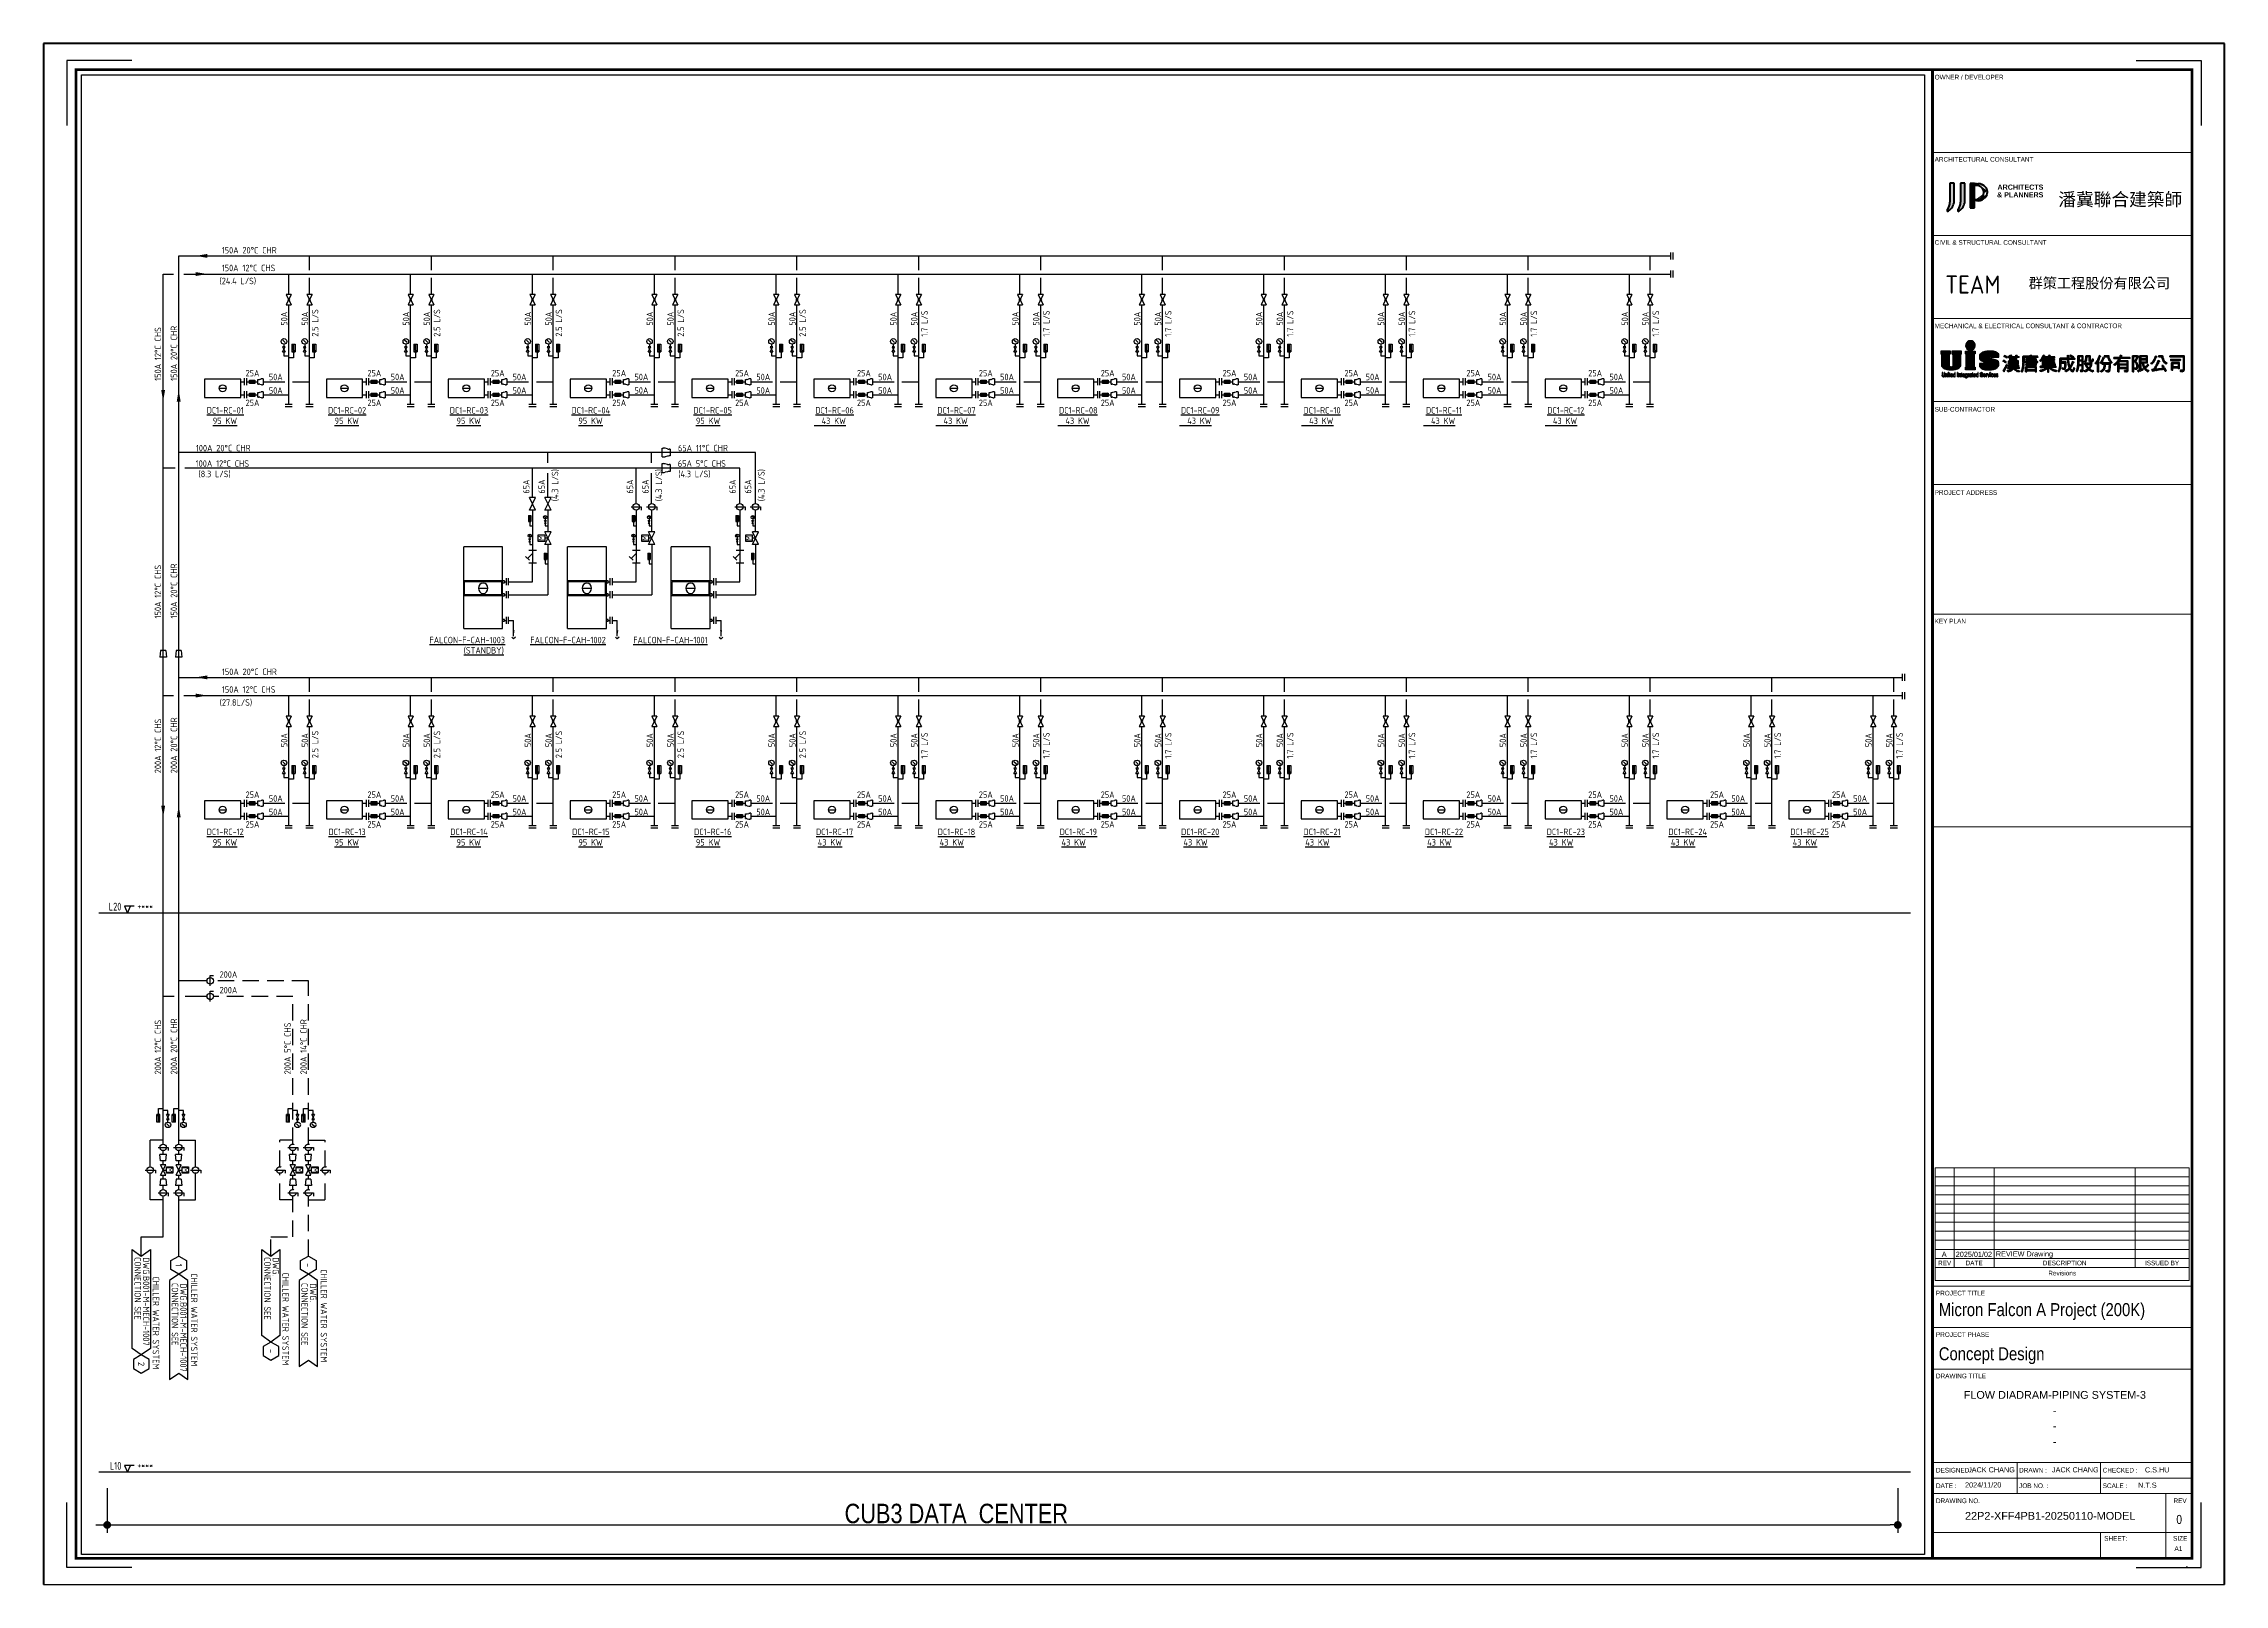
# Paper-space layout '00' of a CAD drawing. Extents: x 22 to 862, y -5 to 589.
# The model-space entities are those that its viewports show. They can reach past a viewport. Long polylines and large blocks are cut down to what shows.
import ezdxf
from ezdxf.enums import TextEntityAlignment as Align

# ---------------------------------------------------------------- set-up
doc = ezdxf.new("R2010")
doc.units = 0
doc.header["$LTSCALE"] = 10
doc.linetypes.add('HIDDEN', pattern=[9.525, 6.35, -3.175])
for name, color, linetype in [('A-DETL-01', 1, 'Continuous'), ('DETL-TXT', 4, 'Continuous'), ('FALTTR$0$A3', 7, 'Continuous'), ('FALTTR$0$UIS-mM', 164, 'Continuous'), ('G-ANNO-TEXT', 3, 'Continuous'), ('M-CWTR-9PIPE-R', 110, 'Continuous'), ('M-CWTR-TEXT', 3, 'Continuous'), ('M-CWTR-VAVE', 2, 'Continuous'), ('M-EQ-DCC-P2', 22, 'Continuous'), ('M-EQPM-TXT', 4, 'Continuous'), ('M-HVAC-CPIPE', 4, 'Continuous'), ('M-HVAC-EQPM', 22, 'Continuous'), ('M-PIPE-CHWR20', 110, 'Continuous'), ('M-PIPE-CHWS12', 130, 'Continuous'), ('M-PIPE-FITTING', 2, 'Continuous'), ('PHASE 2', 9, 'Continuous'), ('U-CDA-TXT', 4, 'Continuous'), ('U-CDA-V', 3, 'Continuous'), ('U-CH-V', 3, 'Continuous')]:
    doc.layers.add(name, color=color, linetype=linetype)
for name, color, linetype, lineweight in [('FALISU$0$ZS__A0NO7', 255, 'Continuous', 5), ('FALTTR$0$A-ANNO-NOTE', 7, 'Continuous', 70), ('FALTTR$0$G-ANNO-TTLB', 7, 'Continuous', 70), ('FALTTR$0$ZS__A0NO7', 255, 'Continuous', 5), ('ZS__A0NO7', 255, 'Continuous', 5)]:
    doc.layers.add(name, color=color, linetype=linetype, lineweight=lineweight)
doc.styles.add('AA-TXT', font='isocp.shx', dxfattribs={"width": 0.8, "bigfont": 'chineset.shx'})
doc.styles.add('FALISU$0$MIC-NAME', font='arial.ttf')
doc.styles.add('FALISU$0$PSC-EN', font='arial.ttf', dxfattribs={"width": 0.8})
doc.styles.add('FALTTR$0$ISOCP_B', font='', dxfattribs={"height": 7})
doc.styles.add('FALTTR$0$MIC-Arial', font='arial.ttf', dxfattribs={"height": 3})
doc.styles.add('FALTTR$0$MIC-Arial Narrow', font='ARIALN.TTF', dxfattribs={"height": 1.8})
doc.styles.add('FALTTR$0$Sitka Small_B', font='', dxfattribs={"width": 0.9, "height": 2})
doc.styles.add('FALTTR$0$微軟正黑體_B', font='', dxfattribs={"height": 5})
doc.styles.add('FALTTR$0$新細明體_B', font='', dxfattribs={"height": 4})
doc.styles.add('TITLE-NAME', font='arial.ttf')
doc.styles.get('FALTTR$0$ISOCP_B').set_extended_font_data('ISOCP', bold=True)
doc.styles.get('FALTTR$0$Sitka Small_B').set_extended_font_data('Sitka Small', bold=True)
doc.styles.get('FALTTR$0$微軟正黑體_B').set_extended_font_data('Microsoft JhengHei', bold=True)
doc.styles.get('FALTTR$0$新細明體_B').set_extended_font_data('PMingLiU', bold=True)

psp = doc.layouts.new('00')

msp = doc.modelspace()

# ---------------------------------------------------------------- texts
at = {"color": 4, "insert": (41702.97, 84952.49), "char_height": 7.5, "attachment_point": 5, "style": 'AA-TXT'}
msp.add_mtext('\\A1;{\\fArial|b0|i0|c0|p34;CUB3 DATA  CENTER}', dxfattribs=at)
at = {"layer": 'DEFPOINTS', "style": 'AA-TXT'}
for s, p in [('(24.4 L/S)', (41418.84, 85427.71)), ('(8.3 L/S)', (41410.72, 85353.3)), ('(27.8L/S)', (41418.9, 85265.21))]:
    msp.add_text(s, height=2.5, dxfattribs=at).set_placement(p, align=Align.MIDDLE_LEFT)
for s, p in [('2.5 L/S', (41456.95, 85406.23)), ('2.5 L/S', (41503.95, 85406.23)), ('2.5 L/S', (41550.95, 85406.23)), ('2.5 L/S', (41597.95, 85406.23)), ('2.5 L/S', (41644.95, 85406.23)), ('1.7 L/S', (41691.95, 85406.23)), ('1.7 L/S', (41738.95, 85406.23)), ('1.7 L/S', (41785.95, 85406.23)), ('1.7 L/S', (41832.95, 85406.23)), ('1.7 L/S', (41879.95, 85406.23)), ('1.7 L/S', (41926.95, 85406.23)), ('1.7 L/S', (41973.95, 85406.23)), ('2.5 L/S', (41456.95, 85243.73)), ('2.5 L/S', (41503.95, 85243.73)), ('2.5 L/S', (41550.95, 85243.73)), ('2.5 L/S', (41597.95, 85243.73)), ('2.5 L/S', (41644.95, 85243.73)), ('1.7 L/S', (41691.95, 85243.57)), ('1.7 L/S', (41738.95, 85243.57)), ('1.7 L/S', (41785.95, 85243.57)), ('1.7 L/S', (41832.95, 85243.57)), ('1.7 L/S', (41879.95, 85243.57)), ('1.7 L/S', (41926.95, 85243.57)), ('1.7 L/S', (41973.95, 85243.57)), ('1.7 L/S', (42020.95, 85243.57)), ('1.7 L/S', (42067.95, 85243.57))]:
    msp.add_text(s, height=2.5, rotation=90, dxfattribs=at).set_placement(p)
for p in [(41548.22, 85342.78), (41588.22, 85342.78), (41627.79, 85342.78)]:
    msp.add_text('(4.3 L/S)', height=2.5, rotation=90, dxfattribs=at).set_placement(p, align=Align.MIDDLE_LEFT)
at = {"layer": 'DETL-TXT', "style": 'AA-TXT'}
for s, p in [('150A 20%%DC CHR', (41419.68, 85438.3)), ('150A 12%%DC CHS', (41419.68, 85431.47)), ('25A', (41428.88, 85390.92)), ('50A', (41437.85, 85389.44)), ('50A', (41437.85, 85384.24)), ('25A', (41475.88, 85390.92)), ('50A', (41484.85, 85389.44)), ('50A', (41484.85, 85384.24)), ('25A', (41523.44, 85390.92)), ('50A', (41531.85, 85389.44)), ('50A', (41531.85, 85384.24)), ('25A', (41570.29, 85390.92)), ('50A', (41578.85, 85389.44)), ('50A', (41578.85, 85384.24)), ('25A', (41617.67, 85390.92)), ('50A', (41625.85, 85389.44)), ('50A', (41625.85, 85384.24)), ('25A', (41664.67, 85390.92)), ('50A', (41672.85, 85389.44)), ('50A', (41672.85, 85384.24)), ('25A', (41711.67, 85390.92)), ('50A', (41719.85, 85389.44)), ('50A', (41719.85, 85384.24)), ('25A', (41758.67, 85390.92)), ('50A', (41766.85, 85389.44)), ('50A', (41766.85, 85384.24)), ('25A', (41805.67, 85390.92)), ('50A', (41813.85, 85389.44)), ('50A', (41813.85, 85384.24)), ('25A', (41852.67, 85390.92)), ('50A', (41860.85, 85389.44)), ('50A', (41860.85, 85384.24)), ('25A', (41899.67, 85390.92)), ('50A', (41907.85, 85389.44)), ('50A', (41907.85, 85384.24)), ('25A', (41946.67, 85390.92)), ('50A', (41954.85, 85389.44)), ('50A', (41954.85, 85384.24)), ('25A', (41428.88, 85379.48)), ('25A', (41475.88, 85379.48)), ('25A', (41523.44, 85379.48)), ('25A', (41570.29, 85379.48)), ('25A', (41617.67, 85379.48)), ('25A', (41664.67, 85379.48)), ('25A', (41711.67, 85379.48)), ('25A', (41758.67, 85379.48)), ('25A', (41805.67, 85379.48)), ('25A', (41852.67, 85379.48)), ('25A', (41899.67, 85379.48)), ('25A', (41946.67, 85379.48)), ('100A 20%%DC CHR ', (41409.7, 85362.03)), ('65A 11%%DC CHR ', (41595.63, 85362.03)), ('100A 12%%DC CHS', (41409.64, 85356.07)), ('65A 5%%DC CHS', (41595.57, 85356.07)), ('150A 20%%DC CHR', (41419.74, 85275.8)), ('150A 12%%DC CHS', (41419.74, 85268.97)), ('25A', (41428.88, 85228.42)), ('50A', (41437.85, 85226.94)), ('25A', (41475.88, 85228.42)), ('50A', (41484.85, 85226.94)), ('25A', (41523.44, 85228.42)), ('50A', (41531.85, 85226.94)), ('25A', (41570.29, 85228.42)), ('50A', (41578.85, 85226.94)), ('25A', (41617.67, 85228.42)), ('50A', (41625.85, 85226.94)), ('25A', (41664.67, 85228.42)), ('50A', (41672.85, 85226.94)), ('25A', (41711.67, 85228.42)), ('50A', (41719.85, 85226.94)), ('25A', (41758.67, 85228.42)), ('50A', (41766.85, 85226.94)), ('25A', (41805.67, 85228.42)), ('50A', (41813.85, 85226.94)), ('25A', (41852.67, 85228.42)), ('50A', (41860.85, 85226.94)), ('25A', (41899.67, 85228.42)), ('50A', (41907.85, 85226.94)), ('25A', (41946.67, 85228.42)), ('50A', (41954.85, 85226.94)), ('25A', (41993.67, 85228.42)), ('50A', (42001.85, 85226.94)), ('25A', (42040.67, 85228.42)), ('50A', (42048.85, 85226.94)), ('25A', (41428.88, 85216.98)), ('50A', (41437.85, 85221.74)), ('25A', (41475.88, 85216.98)), ('50A', (41484.85, 85221.74)), ('25A', (41523.44, 85216.98)), ('50A', (41531.85, 85221.74)), ('25A', (41570.29, 85216.98)), ('50A', (41578.85, 85221.74)), ('25A', (41617.67, 85216.98)), ('50A', (41625.85, 85221.74)), ('25A', (41664.67, 85216.98)), ('50A', (41672.85, 85221.74)), ('25A', (41711.67, 85216.98)), ('50A', (41719.85, 85221.74)), ('25A', (41758.67, 85216.98)), ('50A', (41766.85, 85221.74)), ('25A', (41805.67, 85216.98)), ('50A', (41813.85, 85221.74)), ('25A', (41852.67, 85216.98)), ('50A', (41860.85, 85221.74)), ('25A', (41899.67, 85216.98)), ('50A', (41907.85, 85221.74)), ('25A', (41946.67, 85216.98)), ('50A', (41954.85, 85221.74)), ('25A', (41993.67, 85216.98)), ('50A', (42001.85, 85221.74)), ('25A', (42040.67, 85216.98)), ('50A', (42048.85, 85221.74)), ('200A', (41418.86, 85159.07)), ('200A', (41418.86, 85153.07))]:
    msp.add_text(s, height=2.5, dxfattribs=at).set_placement(p)
for s, rotation, p in [('50A', 90, (41445.02, 85410.48)), ('50A', 90, (41453.02, 85410.48)), ('50A', 90, (41492.02, 85410.48)), ('50A', 90, (41500.02, 85410.48)), ('50A', 90, (41539.02, 85410.48)), ('50A', 90, (41547.02, 85410.48)), ('50A', 90, (41586.02, 85410.48)), ('50A', 90, (41594.02, 85410.48)), ('50A', 90, (41633.02, 85410.48)), ('50A', 90, (41641.02, 85410.48)), ('50A', 90, (41680.02, 85410.48)), ('50A', 90, (41688.02, 85410.48)), ('50A', 90, (41727.02, 85410.48)), ('50A', 90, (41735.02, 85410.48)), ('50A', 90, (41774.02, 85410.48)), ('50A', 90, (41782.02, 85410.48)), ('50A', 90, (41821.02, 85410.48)), ('50A', 90, (41829.02, 85410.48)), ('50A', 90, (41868.02, 85410.48)), ('50A', 90, (41876.02, 85410.48)), ('50A', 90, (41915.02, 85410.48)), ('50A', 90, (41923.02, 85410.48)), ('50A', 90, (41962.02, 85410.48)), ('50A', 90, (41970.02, 85410.48)), ('150A 12%%DC CHS', 90, (41396.33, 85389.22)), ('150A 20%%DC CHR', 90, (41402.51, 85389.22)), ('65A', 90, (41538.37, 85345.71)), ('65A', 90, (41544.32, 85345.71)), ('65A', 90, (41578.37, 85345.71)), ('65A', 90, (41584.32, 85345.71)), ('65A', 90, (41617.94, 85345.71)), ('65A', 90, (41623.89, 85345.71)), ('150A 12%%DC CHS', 90, (41396.33, 85297.6)), ('150A 20%%DC CHR', 90, (41402.51, 85297.6)), ('200A 12%%DC CHS', 90, (41396.33, 85237.94)), ('200A 20%%DC CHR', 90, (41402.51, 85237.94)), ('50A', 90, (41445.02, 85247.98)), ('50A', 90, (41453.02, 85247.98)), ('50A', 90, (41492.02, 85247.98)), ('50A', 90, (41500.02, 85247.98)), ('50A', 90, (41539.02, 85247.98)), ('50A', 90, (41547.02, 85247.98)), ('50A', 90, (41586.02, 85247.98)), ('50A', 90, (41594.02, 85247.98)), ('50A', 90, (41633.02, 85247.98)), ('50A', 90, (41641.02, 85247.98)), ('50A', 90, (41680.02, 85247.98)), ('50A', 90, (41688.02, 85247.98)), ('50A', 90, (41727.02, 85247.98)), ('50A', 90, (41735.02, 85247.98)), ('50A', 90, (41774.02, 85247.98)), ('50A', 90, (41782.02, 85247.98)), ('50A', 90, (41821.02, 85247.98)), ('50A', 90, (41829.02, 85247.98)), ('50A', 90, (41868.02, 85247.98)), ('50A', 90, (41876.02, 85247.98)), ('50A', 90, (41915.02, 85247.98)), ('50A', 90, (41923.02, 85247.98)), ('50A', 90, (41962.02, 85247.98)), ('50A', 90, (41970.02, 85247.98)), ('50A', 90, (42009.02, 85247.98)), ('50A', 90, (42017.02, 85247.98)), ('50A', 90, (42056.02, 85247.98)), ('50A', 90, (42064.02, 85247.98)), ('200A 12%%DC CHS', 90, (41396.33, 85121.84)), ('200A 20%%DC CHR', 90, (41402.51, 85121.84)), ('CONNECTION SEE', 270, (41386.04, 85051.37)), ('DWG.B001-M-MECH-1007', 270, (41389.29, 85051.29)), ('CONNECTION SEE', 270, (41400.4, 85041.44)), ('DWG.B001-M-MECH-1007', 270, (41403.68, 85041.23))]:
    msp.add_text(s, height=2.5, rotation=rotation, dxfattribs=at).set_placement(p)
msp.add_text('(4.3 L/S)', height=2.5, dxfattribs=at).set_placement((41595.76, 85353.3), align=Align.MIDDLE_LEFT)
at = {"layer": 'DETL-TXT', "color": 252, "linetype": 'HIDDEN', "style": 'AA-TXT'}
for s, rotation, p in [('200A 5%%DC CHS', 90, (41446.33, 85121.84)), ('200A 14%%DC CHR', 90, (41452.51, 85121.84)), ('CONNECTION SEE', 270, (41436.04, 85051.37)), ('DWG. ', 270, (41439.29, 85051.29)), ('CONNECTION SEE', 270, (41450.4, 85041.44)), ('DWG. ', 270, (41453.68, 85041.23))]:
    msp.add_text(s, height=2.5, rotation=rotation, dxfattribs=at).set_placement(p)
at = {"layer": 'DETL-TXT', "style": 'AA-TXT'}
for s, p in [('1', (41403.1, 85048.3)), ('2', (41388.66, 85010.15))]:
    msp.add_text(s, height=2.5, rotation=270, dxfattribs=at).set_placement(p, align=Align.MIDDLE)
at = {"layer": 'DETL-TXT', "color": 252, "linetype": 'HIDDEN', "style": 'AA-TXT'}
for p in [(41453.1, 85048.3), (41438.66, 85015.15)]:
    msp.add_text('-', height=2.5, rotation=270, dxfattribs=at).set_placement(p, align=Align.MIDDLE)
at = {"layer": 'M-CWTR-TEXT', "style": 'AA-TXT'}
for p in [(41393.07, 85008.09), (41407.82, 85009.34)]:
    msp.add_text('CHILLER WATER SYSTEM', height=2.5, rotation=270, dxfattribs=at).set_placement(p, align=Align.RIGHT)
at = {"layer": 'M-CWTR-TEXT', "color": 252, "linetype": 'HIDDEN', "style": 'AA-TXT'}
for p in [(41443.07, 85009.63), (41457.82, 85010.88)]:
    msp.add_text('CHILLER WATER SYSTEM', height=2.5, rotation=270, dxfattribs=at).set_placement(p, align=Align.RIGHT)
at = {"layer": 'M-EQPM-TXT', "style": 'AA-TXT'}
for s, p in [('%%UDC1-RC-01', (41421.03, 85377.85)), ('%%UDC1-RC-02', (41468.03, 85377.85)), ('%%UDC1-RC-03', (41515.03, 85377.85)), ('%%UDC1-RC-04', (41562.03, 85377.85)), ('%%UDC1-RC-05', (41609.03, 85377.85)), ('%%UDC1-RC-06', (41656.03, 85377.85)), ('%%UDC1-RC-07', (41703.03, 85377.85)), ('%%UDC1-RC-08', (41750.03, 85377.85)), ('%%UDC1-RC-09', (41797.03, 85377.85)), ('%%UDC1-RC-10', (41844.03, 85377.85)), ('%%UDC1-RC-11', (41891.03, 85377.85)), ('%%UDC1-RC-12', (41938.03, 85377.85)), ('%%U95 KW', (41420.92, 85373.79)), ('%%U95 KW', (41467.92, 85373.79)), ('%%U95 KW', (41514.92, 85373.79)), ('%%U95 KW', (41561.92, 85373.79)), ('%%U95 KW', (41607.24, 85373.79)), ('%%U  43 KW', (41654.24, 85373.79)), ('%%U  43 KW', (41701.24, 85373.79)), ('%%U  43 KW', (41748.24, 85373.79)), ('%%U  43 KW', (41795.24, 85373.79)), ('%%U  43 KW', (41842.24, 85373.79)), ('%%U  43 KW', (41889.24, 85373.79)), ('%%U  43 KW', (41936.24, 85373.79)), ('%%UDC1-RC-12', (41421.03, 85215.35)), ('%%U95 KW', (41420.92, 85211.29)), ('%%UDC1-RC-13', (41468.03, 85215.35)), ('%%U95 KW', (41467.92, 85211.29)), ('%%UDC1-RC-14', (41515.03, 85215.35)), ('%%U95 KW', (41514.92, 85211.29)), ('%%UDC1-RC-15', (41562.03, 85215.35)), ('%%U95 KW', (41561.92, 85211.29)), ('%%UDC1-RC-16', (41609.03, 85215.35)), ('%%U95 KW', (41607.24, 85211.29)), ('%%UDC1-RC-17', (41656.03, 85215.35)), ('%%U43 KW', (41654.24, 85211.29)), ('%%UDC1-RC-18', (41703.03, 85215.35)), ('%%U43 KW', (41701.24, 85211.29)), ('%%UDC1-RC-19', (41750.03, 85215.35)), ('%%U43 KW', (41748.24, 85211.29)), ('%%UDC1-RC-20', (41797.03, 85215.35)), ('%%U43 KW', (41795.24, 85211.29)), ('%%UDC1-RC-21', (41844.03, 85215.35)), ('%%U43 KW', (41842.24, 85211.29)), ('%%UDC1-RC-22', (41891.03, 85215.35)), ('%%U43 KW', (41889.24, 85211.29)), ('%%UDC1-RC-23', (41938.03, 85215.35)), ('%%U43 KW', (41936.24, 85211.29)), ('%%UDC1-RC-24', (41985.03, 85215.35)), ('%%U43 KW', (41983.24, 85211.29)), ('%%UDC1-RC-25', (42032.03, 85215.35)), ('%%U43 KW', (42030.24, 85211.29))]:
    msp.add_text(s, height=2.5, dxfattribs=at).set_placement(p, align=Align.MIDDLE)
for s, p in [('%%UFALCON-F-CAH-1003', (41514.37, 85289.27)), ('%%U(STANDBY)', (41520.75, 85285.3)), ('%%UFALCON-F-CAH-1002', (41553.23, 85289.27)), ('%%UFALCON-F-CAH-1001', (41592.73, 85289.27))]:
    msp.add_text(s, height=2.5, dxfattribs=at).set_placement(p, align=Align.MIDDLE_CENTER)
at = {"layer": 'M-PIPE-FITTING', "ltscale": 0.1, "style": 'AA-TXT'}
for rotation, p in [(90, (41543.01, 85328.57)), (90, (41583.01, 85328.57)), (90, (41623.01, 85328.57)), (270, (41399.62, 85084.94)), (270, (41405.62, 85084.94))]:
    msp.add_text('M', height=2.5, rotation=rotation, dxfattribs=at).set_placement(p, align=Align.MIDDLE)
at = {"layer": 'M-PIPE-FITTING', "color": 252, "linetype": 'HIDDEN', "ltscale": 0.1, "style": 'AA-TXT'}
for p in [(41449.62, 85084.94), (41455.62, 85084.94)]:
    msp.add_text('M', height=2.5, rotation=270, dxfattribs=at).set_placement(p, align=Align.MIDDLE)

# ---------------------------------------------------------------- blocks, each defined once
blk = doc.blocks.new('FALNAME')
at = {"layer": 'ZS__A0NO7', "color": 255, "style": 'TITLE-NAME'}
for tag, p in [('DRAWINGTITLE1', (799.24, 66.55)), ('DRAWINGTITLE2', (799.24, 60.55)), ('DRAWINGTITLE3', (799.24, 54.55)), ('DRAWINGTITLE4', (799.24, 48.55))]:
    blk.add_attdef(tag, text='', height=3, dxfattribs=at).set_placement(p, align=Align.CENTER)
for tag, p in [('DESIGNED', (765.8, 39.18)), ('DRAWN', (798.15, 39.18)), ('SCALE', (831.36, 33.23)), ('CHECK', (833.99, 39.15))]:
    blk.add_attdef(tag, text='', height=2, dxfattribs=at).set_placement(p, align=Align.MIDDLE_LEFT)
blk = doc.blocks.new('FALTTR$0$new block')
h = blk.add_hatch(color=114)
h.paths.add_polyline_path([(28.34, 7.27), (28.46, 7.54), (28.59, 7.83), (28.72, 8.14), (28.76, 8.24), (28.74, 8.28), (28.59, 8.63), (28.54, 8.67), (28.49, 8.62), (28.48, 8.59), (28.36, 8.34), (28.23, 8.06), (28.1, 7.78), (28, 7.59), (27.85, 7.32), (27.7, 7.07), (27.55, 6.83), (27.51, 6.78), (27.33, 6.53), (27.15, 6.33), (27.12, 6.23), (27.16, 6.16), (27.19, 6.12), (27.47, 5.83), (27.59, 5.73), (27.65, 5.82), (27.69, 6.07), (27.81, 6.26), (27.96, 6.52), (28.09, 6.76), (28.1, 6.79), (28.22, 7.02)])
h.paths.add_polyline_path([(27.52, 9.58), (27.65, 9.49), (27.89, 9.32), (28.12, 9.13), (28.14, 9.15), (28.35, 9.45), (28.4, 9.52), (28.2, 9.67), (27.95, 9.85), (27.89, 9.88), (27.66, 10.02), (27.37, 10.18), (27.31, 10.13), (27.22, 10.02), (27.09, 9.82), (27.25, 9.75)])
h.paths.add_polyline_path([(28.05, 11.87), (27.76, 12.02), (27.69, 11.96), (27.61, 11.85), (27.48, 11.65), (27.61, 11.59), (27.9, 11.44), (28.01, 11.37), (28.25, 11.2), (28.48, 11.02), (28.5, 11.04), (28.72, 11.34), (28.76, 11.41), (28.58, 11.54), (28.32, 11.72), (28.29, 11.74)])
for points in [[(29.79, 11.18), (29.79, 10.24), (29.9, 10.15), (30.17, 10.15), (30.29, 10.24), (30.29, 10.32), (30.29, 10.71), (30.29, 11.18), (32.01, 11.18), (32.01, 10.71), (30.29, 10.71), (30.29, 10.32), (32.01, 10.32), (32.01, 10.24), (32.12, 10.15), (32.4, 10.15), (32.51, 10.24), (32.51, 11.18), (33.34, 11.18), (33.4, 11.3), (33.4, 11.52), (33.34, 11.6), (32.51, 11.6), (32.51, 11.8), (32.58, 11.94), (32.65, 12.04), (32.52, 12.11), (32.12, 12.13), (32.01, 12.04), (32.01, 11.6), (30.29, 11.6), (30.29, 11.82), (30.36, 11.96), (30.43, 12.07), (30.3, 12.14), (29.9, 12.16), (29.79, 12.07), (29.79, 11.6), (29.04, 11.6), (28.99, 11.52), (28.99, 11.3), (29.04, 11.18)], [(30.95, 8.6), (30.95, 8.21), (31.43, 8.21), (31.43, 8.6)], [(37.57, 9.68), (35.65, 9.68), (35.57, 9.56), (35.57, 9.35), (35.65, 9.24), (37.57, 9.24), (40.54, 9.24), (40.62, 9.35), (40.62, 9.56), (40.54, 9.68)], [(39.51, 10.2), (39.51, 9.68), (40.01, 9.68), (40.01, 10.57), (39.9, 10.66), (37.57, 10.66), (35.98, 10.66), (35.9, 10.54), (35.9, 10.32), (35.98, 10.2)], [(35.98, 8.65), (35.9, 8.54), (35.9, 8.32), (35.98, 8.21), (37.57, 8.21), (39.9, 8.21), (40.01, 8.32), (40.01, 9.24), (39.51, 9.24), (39.51, 8.65)], [(31.95, 6.72), (31.74, 6.92), (31.64, 7.01), (33.45, 7.01), (33.51, 7.13), (33.51, 7.35), (33.45, 7.43), (31.41, 7.43), (31.39, 7.49), (31.39, 7.49), (31.42, 7.79), (30.94, 7.79), (30.93, 7.72), (30.86, 7.44), (30.86, 7.43), (28.93, 7.43), (28.87, 7.35), (28.87, 7.13), (28.93, 7.01), (30.65, 7.01), (30.63, 6.98), (30.41, 6.78), (30.32, 6.72), (30.09, 6.58), (29.81, 6.46), (29.49, 6.35), (29.31, 6.28), (29.02, 6.2), (28.73, 6.15), (28.77, 6.05), (28.99, 5.77), (29.12, 5.65), (29.17, 5.66), (29.49, 5.77), (29.72, 5.85), (30.02, 5.98), (30.28, 6.12), (30.51, 6.26), (30.72, 6.41), (30.8, 6.48), (31.01, 6.69), (31.18, 6.92), (31.28, 6.78), (31.48, 6.55), (31.64, 6.4), (31.9, 6.21), (31.95, 6.17), (32.19, 6.03), (32.48, 5.88), (32.63, 5.81), (32.91, 5.72), (33.2, 5.65), (33.32, 5.71), (33.36, 5.76), (33.57, 5.98), (33.59, 6.07), (33.54, 6.1), (33.42, 6.12), (33.13, 6.17), (33.06, 6.18), (32.78, 6.27), (32.5, 6.39), (32.39, 6.44), (32.13, 6.59)], [(30.95, 8.21), (29.23, 8.21), (29.17, 8.12), (29.17, 7.9), (29.23, 7.79), (30.94, 7.79), (33.15, 7.79), (33.2, 7.9), (33.2, 8.12), (33.15, 8.21)]]:
    blk.add_hatch(color=114).paths.add_polyline_path(points)
h = blk.add_hatch(color=114)
h.paths.add_polyline_path([(33.04, 8.6), (33.15, 8.67), (33.15, 9.84), (33.04, 9.93), (31.43, 9.93), (31.43, 10.32), (30.95, 10.32), (30.95, 9.93), (29.34, 9.93), (29.23, 9.84), (29.23, 8.67), (29.34, 8.6), (30.95, 8.6)])
h.paths.add_polyline_path([(31.43, 8.98), (31.43, 9.54), (32.65, 9.54), (32.65, 8.98)], flags=16)
h.paths.add_polyline_path([(30.95, 8.98), (29.73, 8.98), (29.73, 9.54), (30.95, 9.54)], flags=16)
at = {"layer": 'FALTTR$0$UIS-mM'}
for points in [[(13.74, 14.17), (15.39, 14.17, 4.273121)], [(40.54, 11.24), (40.62, 11.34), (40.62, 11.57), (40.54, 11.68), (38.07, 11.68), (38.07, 11.85), (38.14, 12), (38.2, 12.1), (38.08, 12.16), (37.68, 12.18), (37.57, 12.1), (37.57, 11.68), (34.9, 11.68), (34.79, 11.57), (34.79, 9.31), (34.79, 8.98), (34.78, 8.66), (34.76, 8.36), (34.74, 8.09), (34.72, 7.83), (34.69, 7.59), (34.64, 7.3), (34.57, 7.01), (34.5, 6.73), (34.39, 6.42), (34.28, 6.15), (34.15, 5.93), (34.18, 5.83), (34.21, 5.82), (34.44, 5.64), (34.51, 5.62), (34.6, 5.76), (34.74, 6.01), (34.85, 6.28), (34.86, 6.31), (34.96, 6.59), (35.05, 6.87), (35.12, 7.16), (35.16, 7.44), (35.18, 7.52), (35.21, 7.76), (35.24, 8.02), (35.26, 8.31), (35.28, 8.62), (35.28, 8.96), (35.29, 9.31), (35.29, 11.24)], [(42.14, 11.05), (41.97, 10.81), (41.89, 10.7), (41.71, 10.46), (41.5, 10.25), (41.29, 10.06), (41.26, 10.02), (41.31, 9.97), (41.58, 9.87), (41.73, 9.84), (41.77, 9.87), (41.99, 10.07), (42.2, 10.29), (42.32, 10.45), (42.32, 8.18), (42.43, 8.09), (42.7, 8.09), (42.82, 8.18), (42.82, 8.32), (42.82, 8.77), (42.82, 9.21), (42.82, 9.63), (42.82, 10.1), (46.9, 10.1), (46.96, 10.2), (46.96, 10.43), (46.9, 10.52), (42.82, 10.52), (42.82, 10.99), (47.07, 10.99), (47.15, 11.09), (47.15, 11.32), (47.07, 11.43), (42.88, 11.43), (42.89, 11.45), (43, 11.72), (43.12, 11.8), (43.18, 11.88), (43.1, 11.97), (42.62, 12.16), (42.56, 12.11), (42.49, 11.86), (42.39, 11.58), (42.28, 11.34), (42.27, 11.31)], [(42.82, 9.63), (42.82, 9.21), (46.9, 9.21), (46.96, 9.31), (46.96, 9.54), (46.9, 9.63)], [(47.18, 8.32), (47.26, 8.43), (47.26, 8.65), (47.18, 8.77), (42.82, 8.77), (42.82, 8.32)], [(44.72, 11.86), (44.58, 11.62), (44.43, 11.43), (45.03, 11.43), (45.07, 11.49), (45.23, 11.74), (45.37, 11.82), (45.46, 11.88), (45.45, 11.89), (45.28, 11.98), (44.87, 12.16), (44.82, 12.11)], [(44.99, 10.99), (44.48, 10.99), (44.48, 10.52), (44.99, 10.52)], [(44.48, 10.1), (44.48, 9.63), (44.99, 9.63), (44.99, 10.1)], [(44.99, 9.21), (44.48, 9.21), (44.48, 8.77), (44.99, 8.77)], [(55.99, 9.96), (55.99, 9.69), (55.98, 9.36), (55.97, 9.05), (55.96, 8.77), (55.94, 8.49), (55.92, 8.24), (55.91, 8.13), (55.88, 7.83), (55.83, 7.53), (55.78, 7.24), (55.72, 6.96), (55.7, 6.85), (55.6, 6.54), (55.51, 6.27), (55.4, 6.03), (55.44, 5.94), (55.46, 5.93), (55.7, 5.74), (55.76, 5.73), (55.88, 5.94), (55.99, 6.21), (56.08, 6.49), (56.14, 6.66), (56.22, 6.95), (56.28, 7.23), (56.34, 7.52), (56.38, 7.81), (56.4, 7.99), (57.57, 7.99), (57.57, 8.43), (56.44, 8.43), (56.45, 8.56), (56.46, 8.83), (56.47, 9.13), (56.48, 9.44), (56.49, 9.77), (57.57, 9.77), (57.57, 10.2), (56.49, 10.2), (56.49, 11.49), (56.49, 11.93), (56.1, 11.93), (55.99, 11.82)], [(57.57, 11.49), (57.57, 10.2), (57.57, 9.77), (57.57, 8.43), (57.57, 7.99), (57.57, 6.62), (57.48, 6.36), (57.35, 6.3), (56.98, 6.28), (56.93, 6.23), (57.02, 6.03), (57.09, 5.79), (57.18, 5.7), (57.57, 5.78), (57.81, 5.89), (57.85, 5.92), (58.02, 6.14), (58.07, 6.42), (58.07, 11.82), (57.93, 11.93), (56.49, 11.93), (56.49, 11.49)], [(61.49, 8.7), (61.36, 8.94), (61.24, 8.98), (58.63, 8.98), (58.54, 8.88), (58.54, 8.65), (58.63, 8.54), (60.92, 8.54), (60.85, 8.31), (60.75, 8.05), (60.68, 7.88), (60.54, 7.61), (60.38, 7.37), (60.35, 7.34), (60.16, 7.11), (60.12, 7.15), (59.93, 7.38), (59.81, 7.54), (59.66, 7.8), (59.54, 8.07), (59.47, 8.25), (59.38, 8.54), (58.9, 8.54), (58.92, 8.47), (59.02, 8.16), (59.12, 7.89), (59.24, 7.65), (59.32, 7.47), (59.47, 7.22), (59.65, 6.97), (59.82, 6.8), (59.81, 6.78), (59.74, 6.73), (59.51, 6.57), (59.24, 6.43), (58.95, 6.3), (58.68, 6.21), (58.39, 6.14), (58.35, 6.1), (58.39, 6.03), (58.55, 5.8), (58.68, 5.73), (58.9, 5.79), (59.19, 5.89), (59.43, 6), (59.43, 6), (59.7, 6.14), (59.95, 6.3), (60.18, 6.47), (60.26, 6.41), (60.47, 6.27), (60.73, 6.12), (61, 5.98), (61.07, 5.96), (61.36, 5.84), (61.62, 5.75), (61.74, 5.7), (61.81, 5.77), (61.86, 5.81), (62.07, 6.01), (62.1, 6.1), (62.03, 6.14), (61.89, 6.17), (61.58, 6.27), (61.31, 6.37), (61.08, 6.48), (61.04, 6.5), (60.77, 6.64), (60.53, 6.8), (60.54, 6.81), (60.73, 7.03), (60.85, 7.2), (60.99, 7.45), (61.13, 7.74), (61.18, 7.84), (61.28, 8.07), (61.38, 8.36)], [(59.51, 10.78), (59.52, 11.09), (59.52, 11.43), (60.41, 11.43), (60.41, 9.77), (60.49, 9.57), (60.59, 9.53), (60.91, 9.49), (61.46, 9.49), (61.64, 9.51), (61.83, 9.67), (61.89, 9.84), (61.97, 10.12), (62.04, 10.45), (61.95, 10.57), (61.72, 10.66), (61.63, 10.68), (61.57, 10.64), (61.51, 10.33), (61.45, 10.1), (61.27, 9.99), (61.15, 9.99), (60.95, 10.03), (60.91, 10.13), (60.91, 11.77), (60.79, 11.88), (59.13, 11.88), (59.02, 11.77), (59.02, 11.11), (59.01, 10.99), (58.99, 10.69), (58.94, 10.41), (58.92, 10.36), (58.8, 10.11), (58.62, 9.89), (58.38, 9.68), (58.43, 9.58), (58.61, 9.34), (58.74, 9.29), (58.94, 9.44), (59.13, 9.64), (59.19, 9.71), (59.33, 9.96), (59.43, 10.25), (59.47, 10.48)], [(72.42, 10.79), (76.05, 10.79), (76.13, 10.91), (76.13, 11.13), (76.05, 11.24), (72.63, 11.24), (72.65, 11.28), (72.77, 11.55), (72.99, 11.68), (73.07, 11.8), (72.99, 11.9), (72.44, 12.1), (72.33, 12.02), (72.25, 11.78), (72.15, 11.5), (72.05, 11.24), (69.91, 11.24), (69.83, 11.13), (69.83, 10.91), (69.91, 10.79), (71.84, 10.79), (71.8, 10.72), (71.71, 10.55), (71.56, 10.3), (71.39, 10.05), (71.21, 9.81), (71.21, 9.8), (71.02, 9.57), (70.82, 9.35), (70.61, 9.13), (70.4, 8.94), (70.18, 8.75), (69.94, 8.57), (69.89, 8.49), (69.93, 8.44), (69.97, 8.43), (70.24, 8.31), (70.41, 8.29), (70.62, 8.46), (70.85, 8.65), (71.07, 8.85), (71.28, 9.06), (71.41, 9.22), (71.41, 5.73), (71.52, 5.65), (71.8, 5.65), (71.91, 5.73), (71.91, 6.89), (71.91, 7.35), (71.91, 8.24), (71.91, 8.67), (71.91, 9.52), (74.91, 9.52), (74.91, 8.67), (74.91, 8.24), (74.91, 7.35), (74.91, 6.89), (74.91, 6.4), (74.77, 6.23), (74.69, 6.21), (74.43, 6.19), (74.01, 6.18), (73.94, 6.15), (74.03, 5.94), (74.1, 5.7), (74.19, 5.62), (74.52, 5.65), (74.81, 5.7), (75.05, 5.76), (75.32, 5.91), (75.41, 6.12), (75.41, 9.87), (75.27, 9.99), (71.96, 9.99), (72.03, 10.09), (72.12, 10.24), (72.27, 10.49)], [(77.55, 11.49), (78.83, 11.49), (77.89, 9.68), (77.85, 9.56), (77.92, 9.49), (78.1, 9.3), (78.29, 9.07), (78.45, 8.83), (78.59, 8.59), (78.67, 8.4), (78.75, 8.12), (78.78, 7.85), (78.75, 7.59), (78.65, 7.35), (78.5, 7.19), (78.21, 7.13), (77.89, 7.17), (77.8, 7.1), (77.84, 7.02), (77.92, 6.71), (78.1, 6.59), (78.17, 6.59), (78.49, 6.63), (78.71, 6.73), (78.74, 6.74), (78.97, 6.91), (79.14, 7.15), (79.18, 7.26), (79.25, 7.54), (79.27, 7.85), (79.27, 7.94), (79.24, 8.22), (79.16, 8.5), (79.05, 8.79), (79.02, 8.85), (78.86, 9.11), (78.69, 9.34), (78.49, 9.55), (78.44, 9.65), (78.47, 9.76), (79.41, 11.68), (79.23, 11.86), (79.05, 11.91), (77.16, 11.91), (77.05, 11.82), (77.05, 5.76), (77.16, 5.68), (77.44, 5.68), (77.55, 5.76)], [(79.74, 6.44), (79.64, 6.4), (79.34, 6.32), (79.08, 6.26), (79.14, 6.09), (79.27, 5.76), (79.35, 5.65), (79.55, 5.85), (79.77, 5.92), (80.05, 6.01), (80.33, 6.11), (80.61, 6.21), (80.89, 6.32), (81.16, 6.43), (81.17, 6.48), (81.19, 6.85), (81.13, 6.92), (81.1, 6.91), (81.08, 6.9), (80.81, 6.79), (80.53, 6.69), (80.24, 6.59), (80.24, 8.98), (80.24, 9.43), (80.24, 10.24), (80.24, 10.68), (80.24, 11.46), (80.24, 11.91), (79.85, 11.91), (79.74, 11.8)], [(82.3, 11.46), (82.3, 10.68), (82.3, 10.24), (82.3, 9.43), (80.24, 9.43), (80.24, 8.98), (82.69, 8.98), (82.8, 9.1), (82.8, 11.82), (82.69, 11.91), (80.24, 11.91), (80.24, 11.46)], [(82.3, 10.24), (82.3, 10.68), (80.24, 10.68), (80.24, 10.24)], [(81.81, 7.59), (81.8, 7.62), (81.7, 7.85), (81.6, 8.13), (81.51, 8.43), (81.45, 8.67), (81.39, 8.98), (80.93, 8.98), (80.97, 8.79), (81.03, 8.48), (81.1, 8.2), (81.17, 7.96), (81.24, 7.71), (81.35, 7.44), (81.48, 7.17), (81.56, 7.02), (81.72, 6.77), (81.92, 6.52), (82.01, 6.42), (82.23, 6.21), (82.46, 6.03), (82.66, 5.9), (82.9, 5.76), (82.99, 5.7), (83.08, 5.78), (83.14, 5.84), (83.35, 6.04), (83.38, 6.12), (83.33, 6.17), (83.12, 6.26), (82.86, 6.4), (82.64, 6.56), (82.55, 6.63), (82.33, 6.83), (82.15, 7.05), (82.08, 7.15), (82.27, 7.29), (82.5, 7.46), (82.72, 7.66), (82.94, 7.86), (83.16, 8.09), (83.33, 8.13), (83.41, 8.18), (83.41, 8.19), (83.29, 8.32), (82.97, 8.6), (82.89, 8.55), (82.87, 8.52), (82.66, 8.28), (82.46, 8.07), (82.25, 7.89), (82.07, 7.75)], [(95.22, 9.18), (95.11, 9.26), (92.22, 9.26), (92.12, 9.15), (92.12, 6.4), (92.22, 6.31), (92.5, 6.31), (92.61, 6.4), (92.61, 7.17), (92.61, 7.63), (92.61, 8.82), (94.72, 8.82), (94.72, 7.63), (94.72, 7.17), (94.72, 6.89), (94.83, 6.82), (95.11, 6.82), (95.22, 6.89)], [(44.79, 7.85), (44.86, 7.99), (44.93, 8.09), (44.8, 8.16), (44.4, 8.18), (44.29, 8.09), (44.29, 7.85), (41.57, 7.85), (41.48, 7.74), (41.48, 7.51), (41.57, 7.4), (44.05, 7.4), (43.95, 7.33), (43.7, 7.14), (43.48, 7), (43.3, 6.9), (43.03, 6.77), (42.76, 6.65), (42.49, 6.55), (42.45, 6.53), (42.19, 6.46), (41.92, 6.38), (41.62, 6.31), (41.29, 6.23), (41.34, 6.14), (41.39, 6.1), (41.59, 5.88), (41.68, 5.79), (41.76, 5.8), (42.01, 5.87), (42.42, 6.01), (42.57, 6.06), (42.85, 6.18), (43.12, 6.3), (43.37, 6.43), (43.62, 6.57), (43.87, 6.73), (44.12, 6.91), (44.29, 7.03), (44.29, 5.68), (44.4, 5.6), (44.68, 5.6), (44.79, 5.68), (44.79, 7.2), (44.83, 7.17), (45.06, 6.97), (45.29, 6.8), (45.47, 6.67), (45.71, 6.51), (45.97, 6.36), (46.26, 6.21), (46.4, 6.14), (46.64, 6.04), (46.92, 5.93), (47.21, 5.83), (47.54, 5.73), (47.61, 5.8), (47.67, 5.87), (47.88, 6.1), (47.96, 6.18), (47.77, 6.21), (47.48, 6.28), (47.2, 6.36), (46.92, 6.45), (46.62, 6.56), (46.34, 6.67), (46.08, 6.8), (45.84, 6.92), (45.62, 7.05), (45.38, 7.21), (45.11, 7.4), (47.51, 7.4), (47.6, 7.51), (47.6, 7.74), (47.51, 7.85)], [(92.61, 7.63), (92.61, 7.17), (94.72, 7.17), (94.72, 7.63)]]:
    blk.add_hatch(color=114, dxfattribs=at).paths.add_polyline_path(points)
h = blk.add_hatch(color=256, dxfattribs=at)
edge = h.paths.add_edge_path()
edge.add_line((11.13, 12.59), (11.13, 13.65))
edge.add_line((11.13, 13.65), (7.41, 13.65))
edge.add_line((7.41, 13.65), (7.41, 12.59))
edge.add_line((7.41, 12.59), (7.49, 12.59))
edge.add_arc((7.49, 12.34), 0.246, 0, 90, ccw=False)
edge.add_line((7.73, 12.34), (7.73, 7.93))
edge.add_arc((7.49, 7.93), 0.246, 316.57841, 360, ccw=False)
edge.add_arc((7.12, 8.28), 0.756, 223.42159, 316.57841, ccw=False)
edge.add_arc((6.75, 7.93), 0.246, 180, 223.42159, ccw=False)
edge.add_line((6.5, 7.93), (6.5, 12.34))
edge.add_arc((6.75, 12.34), 0.246, 90, 180, ccw=False)
edge.add_line((6.75, 12.59), (6.82, 12.59))
edge.add_line((6.82, 12.59), (6.82, 13.65))
edge.add_line((6.82, 13.65), (3.1, 13.65))
edge.add_line((3.1, 13.65), (3.1, 12.59))
edge.add_line((3.1, 12.59), (3.17, 12.59))
edge.add_arc((3.17, 12.34), 0.246, 0, 90, ccw=False)
edge.add_line((3.42, 12.34), (3.42, 7.98))
edge.add_arc((3.66, 7.98), 0.246, 180, 208.54169)
edge.add_arc((6.17, 9.81), 3.35, 215.59317, 271.44221)
edge.add_line((6.25, 6.47), (7.98, 6.47))
edge.add_arc((8.06, 9.81), 3.35, 268.55779, 324.40683)
edge.add_arc((10.57, 7.98), 0.246, 331.45831, 360)
edge.add_line((10.82, 7.98), (10.82, 12.34))
edge.add_arc((11.06, 12.34), 0.246, 90, 180, ccw=False)
edge.add_line((11.06, 12.59), (11.13, 12.59))
h = blk.add_hatch(color=256, dxfattribs=at)
edge = h.paths.add_edge_path()
edge.add_line((16.36, 13.65), (16.36, 12.59))
edge.add_line((16.36, 12.59), (16.29, 12.59))
edge.add_arc((16.29, 12.34), 0.246, 90, 180)
edge.add_line((16.04, 12.34), (16.04, 7.78))
edge.add_arc((16.29, 7.78), 0.246, 180, 270)
edge.add_line((16.29, 7.53), (16.36, 7.53))
edge.add_line((16.36, 7.53), (16.36, 6.47))
edge.add_line((16.36, 6.47), (12.64, 6.47))
edge.add_line((12.64, 6.47), (12.64, 7.53))
edge.add_line((12.64, 7.53), (12.71, 7.53))
edge.add_arc((12.71, 7.78), 0.246, 270, 360)
edge.add_line((12.96, 7.78), (12.96, 12.34))
edge.add_arc((12.71, 12.34), 0.246, 0, 90)
edge.add_line((12.71, 12.59), (12.64, 12.59))
edge.add_line((12.64, 12.59), (12.64, 13.65))
edge.add_line((12.64, 13.65), (16.36, 13.65))
h = blk.add_hatch(color=256, dxfattribs=at)
edge = h.paths.add_edge_path()
edge.add_arc((20.8, 11.43), 2.79, 163.90838, 194.77331)
edge.add_arc((19.32, 11.16), 1.3, 199.89373, 250.14073)
edge.add_arc((22.62, 18.14), 9.01, 245.45515, 257.7448)
edge.add_line((20.71, 9.33), (21.93, 8.98))
edge.add_arc((21.83, 8.28), 0.698, -190.33355, 82.22693, ccw=False)
edge.add_arc((21.85, 8.43), 0.706, 142.10266, 181.47007, ccw=False)
edge.add_line((21.3, 8.86), (18.06, 8.86))
edge.add_line((18.06, 8.86), (18.06, 7.69))
edge.add_arc((20.82, 10.18), 3.71, 222.03631, 271.70641)
edge.add_line((20.93, 6.47), (22.66, 6.47))
edge.add_arc((22.64, 9.89), 3.42, 270.29875, 324.94484)
edge.add_arc((22.76, 8.69), 2.79, 343.90838, 374.77331)
edge.add_arc((24.24, 8.96), 1.3, 19.89373, 70.14073)
edge.add_arc((21.21, 2.03), 8.85, 66.98662, 79.38447)
edge.add_line((22.84, 10.73), (21.63, 11.14))
edge.add_arc((21.73, 11.83), 0.689, -9.65427, 261.54765, ccw=False)
edge.add_arc((21.7, 11.69), 0.706, -33.3407, 1.47007, ccw=False)
edge.add_line((22.29, 11.3), (25.49, 11.3))
edge.add_line((25.49, 11.3), (25.49, 12.52))
edge.add_arc((22.85, 10.03), 3.63, 43.32536, 93.53692)
edge.add_line((22.63, 13.65), (20.9, 13.65))
edge.add_arc((20.92, 10.23), 3.42, 90.29875, 144.94484)
h = blk.add_hatch(color=114, dxfattribs=at)
h.paths.add_polyline_path([(37.57, 10.66), (38.07, 10.66), (38.07, 11.24), (37.57, 11.24)])
h.paths.add_polyline_path([(38.07, 10.2), (37.57, 10.2), (37.57, 9.68), (38.07, 9.68)])
h.paths.add_polyline_path([(37.57, 9.24), (37.57, 8.65), (38.07, 8.65), (38.07, 9.24)])
h.paths.add_polyline_path([(37.57, 8.21), (37.57, 7.65), (38.07, 7.65), (38.07, 8.21)])
h = blk.add_hatch(color=114, dxfattribs=at)
h.paths.add_polyline_path([(53.48, 11.53), (53.72, 11.39), (53.97, 11.23), (54.21, 11.06), (54.22, 11.08), (54.42, 11.37), (54.46, 11.43), (54.43, 11.46), (54.2, 11.61), (53.92, 11.79), (53.8, 11.86), (53.54, 11.99), (53.24, 12.13), (53.17, 12.08), (53.09, 11.97), (52.96, 11.77), (53.19, 11.68)])
h.paths.add_polyline_path([(52.52, 10.91), (52.52, 11.08), (52.51, 11.37), (52.51, 11.68), (52.57, 11.86), (52.63, 11.96), (52.5, 12.03), (52.04, 12.07), (51.99, 11.98), (51.99, 11.78), (52, 11.47), (52.01, 11.18), (52.02, 10.91), (49.18, 10.91), (49.07, 10.79), (49.07, 9.1), (49.07, 8.9), (49.06, 8.57), (49.05, 8.28), (49.02, 8), (48.99, 7.74), (48.97, 7.59), (48.91, 7.3), (48.84, 7.01), (48.75, 6.73), (48.65, 6.49), (48.52, 6.22), (48.38, 6.01), (48.41, 5.91), (48.44, 5.9), (48.67, 5.71), (48.74, 5.7), (48.82, 5.8), (48.98, 6.05), (49.1, 6.31), (49.2, 6.53), (49.3, 6.82), (49.39, 7.1), (49.44, 7.37), (49.48, 7.57), (49.51, 7.82), (49.54, 8.1), (49.56, 8.4), (49.57, 8.74), (49.57, 9.1), (51.04, 9.1), (51.02, 8.76), (51, 8.43), (50.98, 8.16), (50.96, 7.95), (50.94, 7.82), (50.89, 7.49), (50.82, 7.28), (50.74, 7.16), (50.49, 7.07), (50.45, 7.07), (50.17, 7.11), (49.88, 7.2), (49.88, 7.15), (49.97, 6.96), (50.05, 6.71), (50.15, 6.59), (50.49, 6.54), (50.8, 6.57), (51.04, 6.67), (51.18, 6.85), (51.2, 6.88), (51.28, 7.11), (51.35, 7.4), (51.4, 7.76), (51.42, 7.89), (51.44, 8.12), (51.46, 8.38), (51.47, 8.69), (51.48, 9.04), (51.49, 9.43), (51.4, 9.54), (49.57, 9.54), (49.57, 10.45), (52.04, 10.45), (52.06, 10.17), (52.08, 9.88), (52.11, 9.61), (52.12, 9.54), (52.16, 9.24), (52.2, 8.94), (52.25, 8.65), (52.31, 8.36), (52.37, 8.08), (52.45, 7.79), (52.54, 7.51), (52.64, 7.23), (52.59, 7.19), (52.41, 7.01), (52.2, 6.81), (51.96, 6.63), (51.72, 6.46), (51.65, 6.42), (51.39, 6.26), (51.13, 6.15), (51.07, 6.1), (51.13, 6), (51.31, 5.82), (51.43, 5.73), (51.58, 5.77), (51.71, 5.85), (51.96, 6.02), (52.21, 6.19), (52.44, 6.37), (52.65, 6.56), (52.86, 6.76), (53, 6.49), (53.16, 6.25), (53.33, 6.04), (53.52, 5.85), (53.74, 5.7), (53.96, 5.65), (54.04, 5.66), (54.25, 5.8), (54.46, 6.08), (54.47, 6.11), (54.59, 6.34), (54.72, 6.61), (54.85, 6.92), (54.77, 7.07), (54.76, 7.09), (54.56, 7.31), (54.49, 7.37), (54.38, 7.05), (54.27, 6.77), (54.16, 6.56), (54.11, 6.48), (53.93, 6.31), (53.65, 6.44), (53.49, 6.65), (53.34, 6.9), (53.2, 7.17), (53.32, 7.33), (53.49, 7.57), (53.65, 7.83), (53.67, 7.86), (53.8, 8.11), (53.93, 8.37), (54.05, 8.64), (54.16, 8.92), (54.27, 9.21), (54.46, 9.31), (54.54, 9.4), (54.53, 9.43), (54.34, 9.53), (53.93, 9.68), (53.81, 9.59), (53.75, 9.33), (53.66, 9.04), (53.56, 8.77), (53.44, 8.51), (53.42, 8.47), (53.29, 8.19), (53.15, 7.93), (53, 7.69), (52.98, 7.75), (52.89, 8.02), (52.81, 8.33), (52.75, 8.57), (52.69, 8.85), (52.64, 9.14), (52.6, 9.45), (52.57, 9.76), (52.56, 9.85), (52.55, 10.14), (52.54, 10.45), (54.74, 10.45), (54.82, 10.57), (54.82, 10.79), (54.74, 10.91)])
h = blk.add_hatch(color=114, dxfattribs=at)
h.paths.add_polyline_path([(63.52, 10.25), (63.36, 10), (63.2, 9.77), (63.18, 9.74), (63, 9.5), (62.81, 9.27), (62.63, 9.04), (62.68, 8.95), (62.9, 8.78), (63.05, 8.7), (63.24, 8.95), (63.42, 9.18), (63.57, 9.39), (64.07, 10.18), (64.17, 10.36), (64.28, 10.61), (64.4, 10.88), (64.51, 11.17), (64.63, 11.49), (64.79, 11.56), (64.85, 11.62), (64.84, 11.65), (64.65, 11.77), (64.27, 11.98), (64.21, 11.93), (64.15, 11.71), (64.06, 11.44), (63.96, 11.16), (63.84, 10.87), (63.79, 10.78), (63.66, 10.51)])
h.paths.add_polyline_path([(63.57, 9.39), (63.57, 5.76), (63.68, 5.68), (63.96, 5.68), (64.07, 5.76), (64.07, 10.18)])
h = blk.add_hatch(color=114, dxfattribs=at)
h.paths.add_polyline_path([(66.07, 10.77), (66.19, 10.85), (66.24, 10.93), (66.16, 11.02), (65.68, 11.21), (65.63, 11.16), (65.57, 10.95), (65.47, 10.66), (65.37, 10.42), (65.24, 10.16), (65.09, 9.9), (65.05, 9.85), (64.87, 9.61), (64.67, 9.39), (64.46, 9.2), (64.43, 9.15), (64.47, 9.11), (64.75, 9.01), (64.91, 8.98), (64.92, 8.99), (65.14, 9.19), (65.34, 9.41), (65.39, 9.48), (65.55, 9.72), (65.71, 9.98), (65.81, 10.18), (65.94, 10.44)])
h.paths.add_polyline_path([(67.61, 11.46), (67.61, 11.45), (67.66, 11.13), (67.73, 10.83), (67.81, 10.56), (67.91, 10.32), (67.96, 10.22), (68.1, 9.98), (68.26, 9.75), (68.44, 9.51), (68.63, 9.28), (68.85, 9.04), (68.91, 9.06), (69.19, 9.27), (69.24, 9.38), (69.14, 9.47), (68.95, 9.69), (68.76, 9.92), (68.6, 10.16), (68.44, 10.42), (68.31, 10.69), (68.21, 10.96), (68.13, 11.24), (68.09, 11.53), (68.07, 11.82), (68.05, 11.91), (66.19, 11.91), (66.1, 11.8), (66.1, 11.57), (66.19, 11.46)])
h = blk.add_hatch(color=114, dxfattribs=at)
h.paths.add_polyline_path([(65.35, 9.15), (65.27, 9.04), (65.27, 8.82), (65.35, 8.7), (66.21, 8.7), (66.71, 8.7), (68.15, 8.7), (68.15, 8.69), (68.14, 8.31), (68.12, 7.97), (68.1, 7.67), (68.08, 7.42), (68.05, 7.21), (68.01, 6.9), (67.95, 6.61), (67.89, 6.41), (67.76, 6.23), (67.49, 6.15), (67.24, 6.16), (66.94, 6.18), (66.63, 6.21), (66.63, 6.15), (66.75, 6), (66.87, 5.77), (66.89, 5.72), (67.09, 5.65), (67.49, 5.62), (67.6, 5.63), (67.91, 5.68), (68.14, 5.8), (68.27, 5.99), (68.33, 6.15), (68.4, 6.4), (68.46, 6.71), (68.51, 7.07), (68.53, 7.2), (68.55, 7.42), (68.56, 7.67), (68.58, 7.96), (68.59, 8.29), (68.6, 8.65), (68.6, 9.04), (68.52, 9.15)])
h.paths.add_polyline_path([(66.07, 7.6), (66.06, 7.53), (65.96, 7.25), (65.83, 6.99), (65.68, 6.74), (65.57, 6.62), (65.36, 6.43), (65.09, 6.25), (65.08, 6.24), (64.79, 6.08), (64.55, 5.98), (64.67, 5.85), (64.88, 5.62), (65.13, 5.73), (65.4, 5.87), (65.62, 6.01), (65.76, 6.11), (65.98, 6.31), (66.17, 6.53), (66.24, 6.64), (66.37, 6.88), (66.48, 7.16), (66.57, 7.47), (66.58, 7.51), (66.62, 7.73), (66.66, 8.01), (66.69, 8.33), (66.71, 8.7), (66.21, 8.7), (66.19, 8.42), (66.16, 8.1), (66.12, 7.82)])
h = blk.add_hatch(color=114, dxfattribs=at)
h.paths.add_polyline_path([(71.91, 8.67), (71.91, 8.24), (74.91, 8.24), (74.91, 8.67)])
h.paths.add_polyline_path([(71.91, 7.35), (71.91, 6.89), (74.91, 6.89), (74.91, 7.35)])
h = blk.add_hatch(color=114, dxfattribs=at)
h.paths.add_polyline_path([(85.19, 10.19), (85.03, 9.95), (84.92, 9.8), (84.73, 9.56), (84.52, 9.35), (84.31, 9.15), (84.09, 8.97), (84.05, 8.9), (84.1, 8.85), (84.12, 8.85), (84.39, 8.74), (84.55, 8.7), (84.76, 8.88), (84.97, 9.09), (85.18, 9.31), (85.23, 9.37), (85.4, 9.61), (85.56, 9.86), (85.72, 10.11), (85.75, 10.15), (85.86, 10.36), (85.98, 10.61), (86.11, 10.91), (86.25, 11.25), (86.41, 11.34), (86.5, 11.46), (86.41, 11.55), (85.91, 11.74), (85.83, 11.67), (85.76, 11.45), (85.66, 11.15), (85.56, 10.89), (85.45, 10.66), (85.34, 10.45)])
h.paths.add_polyline_path([(88.33, 11.49), (88.42, 11.15), (88.51, 10.81), (88.61, 10.51), (88.7, 10.24), (88.79, 10.02), (88.87, 9.83), (88.95, 9.68), (89.11, 9.45), (89.29, 9.23), (89.5, 9.02), (89.73, 8.83), (90, 8.65), (90.15, 8.75), (90.36, 8.96), (90.41, 9.04), (90.34, 9.15), (90.27, 9.18), (90.01, 9.32), (89.79, 9.49), (89.59, 9.69), (89.42, 9.93), (89.28, 10.19), (89.2, 10.35), (89.11, 10.57), (89.02, 10.83), (88.93, 11.13), (88.84, 11.47), (88.75, 11.84), (88.66, 11.93), (87.19, 11.93), (87.1, 11.82), (87.1, 11.6), (87.19, 11.49)])
h.paths.add_polyline_path([(86.61, 9.23), (86.5, 8.95), (86.38, 8.67), (86.34, 8.59), (86.25, 8.42), (86.15, 8.22), (86.03, 7.98), (85.89, 7.71), (85.72, 7.4), (85.54, 7.05), (85.34, 6.67), (85.13, 6.65), (84.83, 6.63), (84.55, 6.62), (84.64, 6.21), (84.73, 5.94), (84.8, 5.85), (84.91, 5.96), (85.06, 6.05), (85.39, 6.1), (85.59, 6.12), (85.8, 6.15), (86.04, 6.19), (86.3, 6.22), (86.58, 6.27), (86.89, 6.31), (87.22, 6.36), (87.57, 6.41), (87.94, 6.47), (88.34, 6.53), (88.76, 6.6), (89.2, 6.67), (89.22, 6.63), (89.35, 6.38), (89.49, 6.12), (89.64, 5.85), (89.77, 5.87), (90.06, 6.03), (90.11, 6.15), (90.03, 6.3), (89.88, 6.56), (89.73, 6.82), (89.58, 7.08), (89.42, 7.33), (89.26, 7.57), (89.09, 7.82), (88.92, 8.06), (88.74, 8.29), (88.69, 8.32), (88.47, 8.21), (88.33, 8.06), (88.33, 8.06), (88.49, 7.83), (88.65, 7.59), (88.81, 7.33), (88.98, 7.06), (88.77, 7.03), (88.43, 6.99), (88.11, 6.95), (87.79, 6.91), (87.48, 6.88), (87.18, 6.84), (86.9, 6.81), (86.62, 6.78), (86.36, 6.76), (86.1, 6.73), (85.86, 6.71), (86, 6.97), (86.17, 7.29), (86.33, 7.6), (86.49, 7.89), (86.64, 8.16), (86.78, 8.43), (86.91, 8.67), (87.04, 8.91), (87.16, 9.13), (87.27, 9.33), (87.37, 9.52), (87.58, 9.65), (87.67, 9.71), (87.66, 9.73), (87.49, 9.84), (87.1, 10.04), (87, 10.07), (86.88, 9.99), (86.81, 9.78), (86.72, 9.51)])
h = blk.add_hatch(color=114, dxfattribs=at)
h.paths.add_polyline_path([(91.5, 11.88), (91.41, 11.77), (91.41, 11.54), (91.5, 11.43), (96.61, 11.43), (96.61, 6.62), (96.61, 6.57), (96.44, 6.36), (96.26, 6.31), (95.96, 6.29), (95.53, 6.28), (95.44, 6.23), (95.53, 6.03), (95.6, 5.79), (95.69, 5.7), (95.86, 5.71), (96.18, 5.76), (96.46, 5.82), (96.7, 5.89), (96.85, 5.98), (97.04, 6.18), (97.11, 6.42), (97.11, 11.77), (96.97, 11.88)])
h.paths.add_polyline_path([(91.78, 10.52), (91.69, 10.4), (91.69, 10.18), (91.78, 10.07), (95.44, 10.07), (95.52, 10.18), (95.52, 10.4), (95.44, 10.52)], flags=17)
h = blk.add_hatch(color=256, dxfattribs=at)
h.paths.add_polyline_path([(4.72, 5.4), (4.54, 5.4), (4.54, 4.47), (4.54, 4.39), (4.53, 4.28), (4.52, 4.19), (4.49, 4.11), (4.46, 4.06), (4.44, 4.04), (4.38, 3.99), (4.29, 3.96), (4.19, 3.95), (4.18, 3.95), (4.08, 3.97), (4, 4), (3.93, 4.07), (3.89, 4.15), (3.88, 4.18), (3.87, 4.25), (3.86, 4.35), (3.86, 4.47), (3.86, 5.4), (3.68, 5.4), (3.68, 4.47), (3.68, 4.43), (3.69, 4.32), (3.7, 4.21), (3.72, 4.12), (3.74, 4.04), (3.77, 3.97), (3.81, 3.92), (3.86, 3.87), (3.93, 3.82), (4.01, 3.79), (4.1, 3.77), (4.25, 3.76), (4.35, 3.78), (4.43, 3.8), (4.51, 3.85), (4.52, 3.86), (4.59, 3.92), (4.64, 4), (4.67, 4.08), (4.68, 4.09), (4.7, 4.17), (4.71, 4.26), (4.72, 4.36), (4.72, 4.47)])
h.paths.add_polyline_path([(5.14, 4.79), (5.14, 4.95), (4.99, 4.95), (4.99, 3.79), (5.15, 3.79), (5.15, 4.43), (5.15, 4.47), (5.16, 4.58), (5.19, 4.66), (5.22, 4.72), (5.24, 4.75), (5.32, 4.79), (5.41, 4.81), (5.43, 4.81), (5.52, 4.78), (5.53, 4.76), (5.58, 4.69), (5.6, 4.61), (5.6, 4.5), (5.6, 3.79), (5.77, 3.79), (5.77, 4.5), (5.77, 4.57), (5.76, 4.67), (5.75, 4.74), (5.73, 4.79), (5.69, 4.87), (5.66, 4.9), (5.58, 4.95), (5.53, 4.97), (5.44, 4.98), (5.35, 4.97), (5.26, 4.93), (5.26, 4.93), (5.19, 4.87)])
h.paths.add_polyline_path([(6.02, 5.17), (6.18, 5.17), (6.18, 5.4), (6.02, 5.4)])
h.paths.add_polyline_path([(6.18, 4.95), (6.02, 4.95), (6.02, 3.79), (6.18, 3.79)])
h.paths.add_polyline_path([(6.62, 4.8), (6.79, 4.8), (6.79, 4.95), (6.62, 4.95), (6.62, 5.36), (6.46, 5.24), (6.46, 4.95), (6.34, 4.95), (6.34, 4.8), (6.46, 4.8), (6.46, 4.13), (6.46, 4.06), (6.47, 3.96), (6.48, 3.9), (6.49, 3.87), (6.55, 3.81), (6.59, 3.79), (6.71, 3.77), (6.81, 3.79), (6.79, 3.96), (6.71, 3.96), (6.64, 4), (6.63, 4.01), (6.62, 4.12)])
h.paths.add_polyline_path([(6.92, 4.66), (6.9, 4.57), (6.89, 4.47), (6.88, 4.36), (6.88, 4.35), (6.89, 4.24), (6.9, 4.14), (6.93, 4.06), (6.96, 3.98), (7.01, 3.92), (7.02, 3.9), (7.08, 3.84), (7.16, 3.8), (7.24, 3.77), (7.36, 3.76), (7.45, 3.77), (7.53, 3.81), (7.61, 3.86), (7.64, 3.89), (7.69, 3.96), (7.73, 4.04), (7.76, 4.14), (7.59, 4.16), (7.58, 4.13), (7.54, 4.04), (7.48, 3.98), (7.42, 3.94), (7.34, 3.92), (7.29, 3.93), (7.21, 3.96), (7.14, 4.02), (7.12, 4.05), (7.09, 4.12), (7.06, 4.21), (7.05, 4.32), (7.76, 4.32), (7.76, 4.37), (7.76, 4.39), (7.76, 4.5), (7.74, 4.6), (7.72, 4.68), (7.68, 4.76), (7.64, 4.83), (7.57, 4.89), (7.5, 4.94), (7.42, 4.97), (7.32, 4.98), (7.23, 4.97), (7.15, 4.94), (7.07, 4.89), (7.01, 4.82), (6.99, 4.8), (6.95, 4.74)])
h.paths.add_polyline_path([(7.1, 4.66), (7.14, 4.73), (7.17, 4.75), (7.24, 4.8), (7.33, 4.82), (7.38, 4.81), (7.46, 4.78), (7.53, 4.71), (7.55, 4.67), (7.58, 4.59), (7.59, 4.48), (7.06, 4.48), (7.07, 4.57)], flags=16)
h.paths.add_polyline_path([(7.94, 4.65), (7.92, 4.57), (7.91, 4.47), (7.9, 4.37), (7.9, 4.35), (7.91, 4.25), (7.93, 4.15), (7.95, 4.06), (7.98, 3.99), (8.03, 3.92), (8.08, 3.86), (8.16, 3.8), (8.23, 3.77), (8.32, 3.76), (8.39, 3.77), (8.47, 3.81), (8.53, 3.86), (8.58, 3.94), (8.58, 3.79), (8.73, 3.79), (8.73, 5.4), (8.57, 5.4), (8.57, 4.82), (8.53, 4.88), (8.46, 4.94), (8.4, 4.97), (8.31, 4.98), (8.27, 4.98), (8.19, 4.96), (8.11, 4.91), (8.06, 4.87), (8, 4.8), (7.96, 4.71)])
h.paths.add_polyline_path([(8.11, 4.65), (8.14, 4.71), (8.17, 4.74), (8.24, 4.8), (8.32, 4.82), (8.37, 4.81), (8.44, 4.78), (8.51, 4.71), (8.51, 4.71), (8.54, 4.64), (8.57, 4.56), (8.58, 4.46), (8.59, 4.35), (8.58, 4.28), (8.57, 4.18), (8.55, 4.1), (8.51, 4.03), (8.48, 4), (8.41, 3.94), (8.33, 3.92), (8.29, 3.93), (8.22, 3.96), (8.15, 4.03), (8.12, 4.09), (8.09, 4.16), (8.07, 4.26), (8.07, 4.37), (8.07, 4.46), (8.09, 4.56)], flags=16)
h = blk.add_hatch(color=256, dxfattribs=at)
h.paths.add_polyline_path([(9.73, 5.4), (9.56, 5.4), (9.56, 3.79), (9.73, 3.79)])
h.paths.add_polyline_path([(10.01, 3.79), (10.18, 3.79), (10.18, 4.43), (10.18, 4.47), (10.19, 4.58), (10.21, 4.66), (10.24, 4.72), (10.27, 4.75), (10.34, 4.79), (10.43, 4.81), (10.45, 4.81), (10.54, 4.78), (10.56, 4.76), (10.61, 4.69), (10.62, 4.61), (10.63, 4.5), (10.63, 3.79), (10.79, 3.79), (10.79, 4.5), (10.79, 4.57), (10.78, 4.67), (10.77, 4.74), (10.75, 4.79), (10.71, 4.87), (10.69, 4.9), (10.61, 4.95), (10.56, 4.97), (10.46, 4.98), (10.37, 4.97), (10.29, 4.93), (10.28, 4.93), (10.22, 4.87), (10.16, 4.79), (10.16, 4.95), (10.01, 4.95)])
h.paths.add_polyline_path([(11.08, 4.13), (11.08, 4.06), (11.08, 3.96), (11.1, 3.9), (11.1, 3.87), (11.17, 3.81), (11.21, 3.79), (11.33, 3.77), (11.42, 3.79), (11.4, 3.96), (11.33, 3.96), (11.25, 4), (11.24, 4.01), (11.24, 4.12), (11.24, 4.8), (11.4, 4.8), (11.4, 4.95), (11.24, 4.95), (11.24, 5.36), (11.08, 5.24), (11.08, 4.95), (10.96, 4.95), (10.96, 4.8), (11.08, 4.8)])
h.paths.add_polyline_path([(11.66, 4.32), (12.38, 4.32), (12.38, 4.37), (12.38, 4.39), (12.37, 4.5), (12.36, 4.6), (12.33, 4.68), (12.3, 4.76), (12.25, 4.83), (12.19, 4.89), (12.12, 4.94), (12.03, 4.97), (11.94, 4.98), (11.85, 4.97), (11.76, 4.94), (11.69, 4.89), (11.62, 4.82), (11.61, 4.8), (11.57, 4.74), (11.54, 4.66), (11.51, 4.57), (11.5, 4.47), (11.5, 4.36), (11.5, 4.35), (11.5, 4.24), (11.52, 4.14), (11.54, 4.06), (11.58, 3.98), (11.62, 3.92), (11.63, 3.9), (11.7, 3.84), (11.77, 3.8), (11.86, 3.77), (11.97, 3.76), (12.06, 3.77), (12.15, 3.81), (12.22, 3.86), (12.25, 3.89), (12.3, 3.96), (12.34, 4.04), (12.37, 4.14), (12.21, 4.16), (12.2, 4.13), (12.15, 4.04), (12.1, 3.98), (12.03, 3.94), (11.95, 3.92), (11.91, 3.93), (11.82, 3.96), (11.75, 4.02), (11.74, 4.05), (11.7, 4.12), (11.68, 4.21)])
h.paths.add_polyline_path([(11.67, 4.48), (11.68, 4.57), (11.71, 4.66), (11.76, 4.73), (11.78, 4.75), (11.86, 4.8), (11.94, 4.82), (12, 4.81), (12.08, 4.78), (12.14, 4.71), (12.16, 4.67), (12.19, 4.59), (12.21, 4.48)], flags=16)
h.paths.add_polyline_path([(12.54, 4.17), (12.56, 4.08), (12.6, 4), (12.64, 3.93), (12.69, 3.88), (12.76, 3.83), (12.84, 3.8), (12.93, 3.79), (12.99, 3.79), (13.07, 3.83), (13.13, 3.87), (13.19, 3.94), (13.19, 3.84), (13.19, 3.74), (13.18, 3.68), (13.15, 3.59), (13.09, 3.53), (13.02, 3.49), (12.92, 3.48), (12.85, 3.49), (12.77, 3.52), (12.73, 3.57), (12.7, 3.66), (12.55, 3.69), (12.55, 3.66), (12.56, 3.56), (12.59, 3.48), (12.64, 3.41), (12.67, 3.39), (12.74, 3.35), (12.83, 3.32), (12.93, 3.31), (13, 3.32), (13.09, 3.34), (13.17, 3.38), (13.21, 3.41), (13.27, 3.48), (13.31, 3.56), (13.32, 3.57), (13.33, 3.64), (13.35, 3.72), (13.35, 3.82), (13.36, 3.95), (13.36, 4.95), (13.21, 4.95), (13.21, 4.81), (13.15, 4.88), (13.08, 4.94), (13.02, 4.97), (12.93, 4.98), (12.89, 4.98), (12.8, 4.96), (12.72, 4.91), (12.67, 4.87), (12.62, 4.8), (12.57, 4.71), (12.55, 4.66), (12.53, 4.57), (12.52, 4.48), (12.51, 4.38), (12.51, 4.36), (12.52, 4.26)])
h.paths.add_polyline_path([(12.69, 4.28), (12.68, 4.39), (12.68, 4.46), (12.7, 4.56), (12.72, 4.64), (12.76, 4.71), (12.78, 4.74), (12.85, 4.8), (12.93, 4.82), (12.98, 4.81), (13.06, 4.78), (13.13, 4.71), (13.15, 4.67), (13.18, 4.59), (13.2, 4.49), (13.21, 4.38), (13.2, 4.3), (13.19, 4.2), (13.17, 4.12), (13.13, 4.05), (13.1, 4.02), (13.03, 3.97), (12.94, 3.95), (12.9, 3.95), (12.82, 3.99), (12.76, 4.06), (12.73, 4.11), (12.7, 4.18)], flags=16)
h.paths.add_polyline_path([(13.6, 3.79), (13.77, 3.79), (13.77, 4.4), (13.77, 4.46), (13.78, 4.55), (13.8, 4.64), (13.81, 4.67), (13.86, 4.74), (13.87, 4.75), (13.95, 4.78), (13.98, 4.77), (14.07, 4.73), (14.12, 4.92), (14.04, 4.96), (13.96, 4.98), (13.93, 4.98), (13.85, 4.94), (13.85, 4.94), (13.8, 4.88), (13.75, 4.78), (13.75, 4.95), (13.6, 4.95)])
h.paths.add_polyline_path([(14.17, 4.19), (14.16, 4.09), (14.17, 4), (14.2, 3.92), (14.25, 3.85), (14.31, 3.8), (14.39, 3.77), (14.49, 3.76), (14.58, 3.77), (14.67, 3.8), (14.69, 3.82), (14.77, 3.87), (14.84, 3.93), (14.85, 3.87), (14.87, 3.79), (15.04, 3.79), (15.02, 3.84), (15, 3.93), (15, 3.96), (14.99, 4.04), (14.99, 4.14), (14.99, 4.28), (14.99, 4.54), (14.99, 4.61), (14.98, 4.71), (14.97, 4.78), (14.93, 4.86), (14.86, 4.93), (14.81, 4.95), (14.73, 4.97), (14.62, 4.98), (14.58, 4.98), (14.48, 4.97), (14.39, 4.94), (14.33, 4.89), (14.3, 4.87), (14.25, 4.81), (14.21, 4.72), (14.19, 4.62), (14.35, 4.6), (14.35, 4.61), (14.39, 4.71), (14.43, 4.77), (14.5, 4.81), (14.6, 4.82), (14.63, 4.82), (14.72, 4.8), (14.79, 4.75), (14.82, 4.68), (14.83, 4.58), (14.83, 4.53), (14.81, 4.52), (14.74, 4.5), (14.65, 4.48), (14.54, 4.46), (14.48, 4.45), (14.39, 4.43), (14.32, 4.4), (14.26, 4.35), (14.2, 4.27)])
h.paths.add_polyline_path([(14.36, 4.19), (14.42, 4.26), (14.46, 4.27), (14.56, 4.3), (14.67, 4.32), (14.76, 4.35), (14.83, 4.37), (14.83, 4.3), (14.83, 4.25), (14.81, 4.16), (14.79, 4.08), (14.75, 4.02), (14.69, 3.96), (14.62, 3.93), (14.53, 3.92), (14.46, 3.92), (14.39, 3.97), (14.35, 4.01), (14.33, 4.1)], flags=16)
h.paths.add_polyline_path([(15.44, 4.8), (15.6, 4.8), (15.6, 4.95), (15.44, 4.95), (15.44, 5.36), (15.28, 5.24), (15.28, 4.95), (15.16, 4.95), (15.16, 4.8), (15.28, 4.8), (15.28, 4.13), (15.28, 4.06), (15.28, 3.96), (15.3, 3.9), (15.31, 3.87), (15.37, 3.81), (15.41, 3.79), (15.5, 3.77), (15.53, 3.77), (15.63, 3.79), (15.6, 3.96), (15.53, 3.96), (15.45, 4), (15.45, 4.01), (15.44, 4.12)])
h.paths.add_polyline_path([(15.87, 4.32), (16.58, 4.32), (16.58, 4.37), (16.58, 4.39), (16.57, 4.5), (16.56, 4.6), (16.53, 4.68), (16.5, 4.76), (16.46, 4.83), (16.39, 4.89), (16.32, 4.94), (16.24, 4.97), (16.14, 4.98), (16.05, 4.97), (15.97, 4.94), (15.89, 4.89), (15.83, 4.82), (15.81, 4.8), (15.77, 4.74), (15.74, 4.66), (15.72, 4.57), (15.7, 4.47), (15.7, 4.36), (15.7, 4.35), (15.71, 4.24), (15.72, 4.14), (15.75, 4.06), (15.78, 3.98), (15.83, 3.92), (15.84, 3.9), (15.9, 3.84), (15.98, 3.8), (16.06, 3.77), (16.15, 3.76), (16.17, 3.76), (16.27, 3.77), (16.35, 3.81), (16.43, 3.86), (16.46, 3.89), (16.51, 3.96), (16.55, 4.04), (16.58, 4.14), (16.41, 4.16), (16.4, 4.13), (16.36, 4.04), (16.3, 3.98), (16.23, 3.94), (16.16, 3.92), (16.11, 3.93), (16.03, 3.96), (15.96, 4.02), (15.94, 4.05), (15.9, 4.12), (15.88, 4.21)])
h.paths.add_polyline_path([(15.88, 4.48), (15.89, 4.57), (15.92, 4.66), (15.96, 4.73), (15.98, 4.75), (16.06, 4.8), (16.15, 4.82), (16.2, 4.81), (16.28, 4.78), (16.34, 4.71), (16.37, 4.67), (16.4, 4.59), (16.41, 4.48)], flags=16)
h.paths.add_polyline_path([(16.72, 4.37), (16.72, 4.35), (16.73, 4.25), (16.74, 4.15), (16.77, 4.06), (16.8, 3.99), (16.85, 3.92), (16.9, 3.86), (16.97, 3.8), (17.05, 3.77), (17.14, 3.76), (17.2, 3.77), (17.29, 3.81), (17.35, 3.86), (17.4, 3.94), (17.4, 3.79), (17.55, 3.79), (17.55, 5.4), (17.39, 5.4), (17.39, 4.82), (17.34, 4.88), (17.27, 4.94), (17.22, 4.97), (17.13, 4.98), (17.09, 4.98), (17, 4.96), (16.92, 4.91), (16.88, 4.87), (16.82, 4.8), (16.78, 4.71), (16.76, 4.65), (16.74, 4.57), (16.73, 4.47)])
h.paths.add_polyline_path([(16.89, 4.46), (16.9, 4.56), (16.93, 4.65), (16.96, 4.71), (16.99, 4.74), (17.06, 4.8), (17.14, 4.82), (17.19, 4.81), (17.26, 4.78), (17.33, 4.71), (17.33, 4.71), (17.36, 4.64), (17.39, 4.56), (17.4, 4.46), (17.4, 4.35), (17.4, 4.28), (17.39, 4.18), (17.36, 4.1), (17.33, 4.03), (17.3, 4), (17.23, 3.94), (17.15, 3.92), (17.11, 3.93), (17.03, 3.96), (16.97, 4.03), (16.94, 4.09), (16.91, 4.16), (16.89, 4.26), (16.89, 4.37)], flags=16)
h = blk.add_hatch(color=256, dxfattribs=at)
h.paths.add_polyline_path([(18.9, 5.42), (18.79, 5.43), (18.69, 5.42), (18.61, 5.39), (18.53, 5.36), (18.46, 5.3), (18.41, 5.24), (18.37, 5.17), (18.34, 5.08), (18.33, 4.98), (18.33, 4.97), (18.35, 4.87), (18.38, 4.79), (18.38, 4.78), (18.43, 4.71), (18.5, 4.65), (18.51, 4.64), (18.57, 4.61), (18.66, 4.57), (18.77, 4.53), (18.78, 4.53), (18.9, 4.49), (18.98, 4.46), (19.04, 4.44), (19.07, 4.42), (19.13, 4.35), (19.15, 4.32), (19.17, 4.23), (19.16, 4.18), (19.13, 4.1), (19.08, 4.03), (19.02, 3.99), (18.94, 3.96), (18.84, 3.95), (18.82, 3.95), (18.72, 3.97), (18.64, 4), (18.57, 4.05), (18.51, 4.12), (18.49, 4.14), (18.47, 4.22), (18.45, 4.32), (18.28, 4.31), (18.29, 4.23), (18.31, 4.13), (18.34, 4.05), (18.38, 3.97), (18.43, 3.91), (18.48, 3.87), (18.55, 3.82), (18.63, 3.79), (18.72, 3.77), (18.82, 3.76), (18.92, 3.77), (19.01, 3.79), (19.09, 3.82), (19.15, 3.85), (19.21, 3.92), (19.27, 3.99), (19.3, 4.06), (19.33, 4.15), (19.33, 4.24), (19.33, 4.31), (19.31, 4.4), (19.27, 4.48), (19.24, 4.53), (19.17, 4.59), (19.09, 4.65), (19.08, 4.65), (19.02, 4.68), (18.93, 4.71), (18.82, 4.74), (18.81, 4.74), (18.7, 4.78), (18.61, 4.81), (18.56, 4.85), (18.52, 4.91), (18.5, 5), (18.5, 5.02), (18.52, 5.1), (18.58, 5.17), (18.62, 5.2), (18.7, 5.23), (18.81, 5.24), (18.88, 5.23), (18.96, 5.21), (19.03, 5.16), (19.07, 5.11), (19.11, 5.03), (19.13, 4.93), (19.29, 4.95), (19.29, 5.03), (19.27, 5.12), (19.23, 5.2), (19.2, 5.25), (19.13, 5.32), (19.06, 5.37), (18.99, 5.4)])
h.paths.add_polyline_path([(19.62, 4.82), (19.61, 4.8), (19.57, 4.74), (19.53, 4.66), (19.51, 4.57), (19.5, 4.47), (19.49, 4.36), (19.49, 4.35), (19.5, 4.24), (19.52, 4.14), (19.54, 4.06), (19.58, 3.98), (19.62, 3.92), (19.63, 3.9), (19.69, 3.84), (19.77, 3.8), (19.85, 3.77), (19.95, 3.76), (19.97, 3.76), (20.06, 3.77), (20.15, 3.81), (20.22, 3.86), (20.25, 3.89), (20.3, 3.96), (20.34, 4.04), (20.37, 4.14), (20.2, 4.16), (20.19, 4.13), (20.15, 4.04), (20.09, 3.98), (20.03, 3.94), (19.95, 3.92), (19.9, 3.93), (19.82, 3.96), (19.75, 4.02), (19.73, 4.05), (19.7, 4.12), (19.67, 4.21), (19.66, 4.32), (20.37, 4.32), (20.37, 4.37), (20.37, 4.39), (20.37, 4.5), (20.35, 4.6), (20.33, 4.68), (20.29, 4.76), (20.25, 4.83), (20.19, 4.89), (20.11, 4.94), (20.03, 4.97), (19.93, 4.98), (19.84, 4.97), (19.76, 4.94), (19.69, 4.89)])
h.paths.add_polyline_path([(19.78, 4.75), (19.85, 4.8), (19.94, 4.82), (19.99, 4.81), (20.07, 4.78), (20.14, 4.71), (20.16, 4.67), (20.19, 4.59), (20.2, 4.48), (19.67, 4.48), (19.68, 4.57), (19.71, 4.66), (19.75, 4.73)], flags=16)
h.paths.add_polyline_path([(20.77, 4.64), (20.78, 4.67), (20.83, 4.74), (20.84, 4.75), (20.92, 4.78), (20.95, 4.77), (21.04, 4.73), (21.09, 4.92), (21.01, 4.96), (20.93, 4.98), (20.91, 4.98), (20.82, 4.94), (20.82, 4.94), (20.77, 4.88), (20.72, 4.78), (20.72, 4.95), (20.57, 4.95), (20.57, 3.79), (20.74, 3.79), (20.74, 4.4), (20.74, 4.46), (20.75, 4.55)])
h.paths.add_polyline_path([(21.45, 3.79), (21.61, 3.79), (21.97, 4.95), (21.8, 4.95), (21.59, 4.24), (21.58, 4.2), (21.55, 4.1), (21.53, 4.02), (21.52, 4.07), (21.49, 4.16), (21.47, 4.26), (21.26, 4.95), (21.09, 4.95)])
h.paths.add_polyline_path([(22.11, 3.79), (22.27, 3.79), (22.27, 4.95), (22.11, 4.95)])
h.paths.add_polyline_path([(22.11, 5.17), (22.27, 5.17), (22.27, 5.4), (22.11, 5.4)])
h.paths.add_polyline_path([(22.54, 4.75), (22.51, 4.67), (22.49, 4.58), (22.48, 4.48), (22.47, 4.37), (22.47, 4.35), (22.48, 4.24), (22.49, 4.14), (22.52, 4.06), (22.55, 3.98), (22.59, 3.92), (22.66, 3.85), (22.73, 3.8), (22.81, 3.77), (22.9, 3.76), (22.92, 3.76), (23.01, 3.78), (23.1, 3.81), (23.17, 3.87), (23.21, 3.92), (23.25, 4), (23.29, 4.09), (23.31, 4.19), (23.15, 4.21), (23.14, 4.15), (23.11, 4.06), (23.06, 4), (22.99, 3.94), (22.91, 3.92), (22.86, 3.93), (22.78, 3.96), (22.71, 4.03), (22.68, 4.09), (22.66, 4.16), (22.64, 4.26), (22.64, 4.38), (22.64, 4.47), (22.66, 4.57), (22.68, 4.65), (22.72, 4.71), (22.75, 4.75), (22.83, 4.8), (22.91, 4.82), (22.98, 4.81), (23.06, 4.76), (23.1, 4.68), (23.13, 4.58), (23.29, 4.61), (23.28, 4.65), (23.25, 4.75), (23.21, 4.83), (23.16, 4.89), (23.09, 4.94), (23, 4.97), (22.91, 4.98), (22.82, 4.97), (22.73, 4.94), (22.66, 4.9), (22.6, 4.83), (22.58, 4.81)])
h.paths.add_polyline_path([(23.46, 4.74), (23.43, 4.66), (23.4, 4.57), (23.39, 4.47), (23.39, 4.36), (23.39, 4.35), (23.39, 4.24), (23.41, 4.14), (23.43, 4.06), (23.47, 3.98), (23.51, 3.92), (23.52, 3.9), (23.59, 3.84), (23.66, 3.8), (23.75, 3.77), (23.84, 3.76), (23.86, 3.76), (23.95, 3.77), (24.04, 3.81), (24.11, 3.86), (24.14, 3.89), (24.19, 3.96), (24.23, 4.04), (24.26, 4.14), (24.1, 4.16), (24.09, 4.13), (24.04, 4.04), (23.99, 3.98), (23.92, 3.94), (23.84, 3.92), (23.8, 3.93), (23.71, 3.96), (23.64, 4.02), (23.63, 4.05), (23.59, 4.12), (23.56, 4.21), (23.55, 4.32), (24.27, 4.32), (24.27, 4.37), (24.27, 4.39), (24.26, 4.5), (24.25, 4.6), (24.22, 4.68), (24.19, 4.76), (24.14, 4.83), (24.08, 4.89), (24.01, 4.94), (23.92, 4.97), (23.83, 4.98), (23.74, 4.97), (23.65, 4.94), (23.58, 4.89), (23.51, 4.82), (23.5, 4.8)])
h.paths.add_polyline_path([(23.65, 4.73), (23.67, 4.75), (23.75, 4.8), (23.83, 4.82), (23.89, 4.81), (23.97, 4.78), (24.03, 4.71), (24.05, 4.67), (24.08, 4.59), (24.1, 4.48), (23.56, 4.48), (23.57, 4.57), (23.6, 4.66)], flags=16)
h.paths.add_polyline_path([(24.62, 4.59), (24.59, 4.67), (24.59, 4.7), (24.64, 4.78), (24.7, 4.81), (24.8, 4.82), (24.86, 4.81), (24.93, 4.78), (24.98, 4.72), (25, 4.63), (25.16, 4.65), (25.16, 4.67), (25.14, 4.77), (25.1, 4.84), (25.06, 4.89), (24.98, 4.94), (24.97, 4.95), (24.89, 4.97), (24.79, 4.98), (24.78, 4.98), (24.68, 4.97), (24.6, 4.94), (24.53, 4.89), (24.48, 4.82), (24.44, 4.74), (24.43, 4.64), (24.44, 4.58), (24.47, 4.49), (24.5, 4.44), (24.57, 4.38), (24.62, 4.35), (24.7, 4.32), (24.82, 4.28), (24.92, 4.25), (24.98, 4.22), (25.01, 4.19), (25.03, 4.11), (25.02, 4.05), (24.98, 3.98), (24.91, 3.94), (24.81, 3.92), (24.72, 3.94), (24.65, 3.98), (24.63, 4), (24.59, 4.07), (24.57, 4.17), (24.41, 4.14), (24.41, 4.13), (24.43, 4.03), (24.46, 3.95), (24.51, 3.88), (24.57, 3.83), (24.63, 3.79), (24.71, 3.77), (24.8, 3.76), (24.85, 3.76), (24.94, 3.78), (25.03, 3.81), (25.09, 3.86), (25.11, 3.88), (25.16, 3.96), (25.19, 4.04), (25.2, 4.14), (25.19, 4.21), (25.17, 4.29), (25.14, 4.33), (25.07, 4.4), (25.02, 4.42), (24.93, 4.46), (24.81, 4.5), (24.81, 4.5), (24.7, 4.54), (24.64, 4.57)])
h = blk.add_hatch(color=114, dxfattribs=at)
h.paths.add_polyline_path([(35.95, 7.65), (35.84, 7.53), (35.84, 5.76), (35.95, 5.68), (36.23, 5.68), (36.34, 5.76), (36.34, 5.98), (39.48, 5.98), (39.48, 5.76), (39.59, 5.68), (39.87, 5.68), (39.98, 5.76), (39.98, 7.57), (39.87, 7.65), (37.57, 7.65)])
h.paths.add_polyline_path([(39.48, 7.2), (36.34, 7.2), (36.34, 6.43), (39.48, 6.43)], flags=17)
at = {"layer": 'FALTTR$0$UIS-mM', "color": 114}
for p, q in [((27.09, 9.82), (27.22, 10.02)), ((27.09, 9.82), (27.25, 9.75)), ((27.22, 10.02), (27.31, 10.13)), ((27.52, 9.58), (27.25, 9.75)), ((27.37, 10.18), (27.31, 10.13)), ((27.66, 10.02), (27.37, 10.18)), ((27.48, 11.65), (27.61, 11.85)), ((27.48, 11.65), (27.61, 11.59)), ((27.65, 9.49), (27.52, 9.58)), ((27.61, 11.85), (27.69, 11.96)), ((27.9, 11.44), (27.61, 11.59)), ((27.89, 9.32), (27.65, 9.49)), ((27.89, 9.88), (27.66, 10.02)), ((27.76, 12.02), (27.69, 11.96)), ((28.05, 11.87), (27.76, 12.02)), ((27.89, 9.88), (27.95, 9.85)), ((28.12, 9.13), (27.89, 9.32)), ((28.01, 11.37), (27.9, 11.44)), ((28.2, 9.67), (27.95, 9.85)), ((28.25, 11.2), (28.01, 11.37)), ((28.29, 11.74), (28.05, 11.87)), ((28.14, 9.15), (28.12, 9.13)), ((28.14, 9.15), (28.35, 9.45)), ((28.4, 9.52), (28.2, 9.67)), ((28.48, 11.02), (28.25, 11.2)), ((28.29, 11.74), (28.32, 11.72)), ((28.58, 11.54), (28.32, 11.72)), ((28.35, 9.45), (28.4, 9.52)), ((28.48, 8.59), (28.36, 8.34)), ((28.5, 11.04), (28.48, 11.02)), ((28.49, 8.62), (28.48, 8.59)), ((28.49, 8.62), (28.54, 8.67)), ((28.5, 11.04), (28.72, 11.34)), ((28.54, 8.67), (28.59, 8.63)), ((28.76, 11.41), (28.58, 11.54)), ((28.74, 8.28), (28.59, 8.63)), ((28.72, 11.34), (28.76, 11.41)), ((29.04, 11.6), (28.99, 11.52)), ((28.99, 11.3), (28.99, 11.52)), ((29.04, 11.18), (28.99, 11.3)), ((29.79, 11.6), (29.04, 11.6)), ((29.79, 11.6), (29.04, 11.6)), ((29.04, 11.6), (29.79, 11.6)), ((29.04, 11.6), (29.04, 11.6)), ((29.04, 11.18), (29.79, 11.18)), ((29.23, 9.84), (29.34, 9.93)), ((29.23, 8.67), (29.23, 9.84)), ((29.34, 8.6), (29.23, 8.67)), ((30.95, 9.93), (29.34, 9.93)), ((30.95, 9.93), (29.34, 9.93)), ((29.34, 9.93), (30.95, 9.93)), ((29.34, 9.93), (29.34, 9.93)), ((29.34, 8.6), (30.95, 8.6)), ((29.73, 9.54), (29.73, 8.98)), ((30.95, 9.54), (29.73, 9.54)), ((30.95, 8.98), (29.73, 8.98)), ((29.73, 8.98), (29.73, 8.98)), ((29.79, 12.07), (29.9, 12.16)), ((29.79, 11.6), (29.79, 12.07)), ((29.79, 10.24), (29.79, 11.18)), ((29.9, 10.15), (29.79, 10.24)), ((29.9, 12.16), (30.3, 12.14)), ((29.9, 10.15), (30.17, 10.15)), ((30.17, 10.15), (30.29, 10.24)), ((30.36, 11.96), (30.29, 11.82)), ((30.29, 11.82), (30.29, 11.6)), ((30.29, 11.6), (32.01, 11.6)), ((30.29, 11.6), (32.01, 11.6)), ((32.01, 11.18), (30.29, 11.18)), ((30.29, 11.18), (30.29, 10.71)), ((32.01, 10.71), (30.29, 10.71)), ((32.01, 10.71), (30.29, 10.71)), ((30.29, 10.71), (32.01, 10.71)), ((30.29, 10.71), (30.29, 10.32)), ((30.29, 10.32), (30.29, 10.71)), ((30.29, 10.71), (30.29, 10.71)), ((32.01, 10.32), (30.29, 10.32)), ((30.29, 10.24), (30.29, 10.32)), ((30.43, 12.07), (30.3, 12.14)), ((30.43, 12.07), (30.36, 11.96)), ((30.95, 10.32), (30.95, 9.93)), ((30.95, 9.54), (30.95, 8.98)), ((30.95, 8.6), (33.04, 8.6)), ((30.95, 8.21), (30.95, 8.6)), ((30.95, 8.6), (31.43, 8.6)), ((31.43, 8.6), (30.95, 8.6)), ((30.95, 8.6), (33.04, 8.6)), ((31.43, 10.32), (31.43, 9.93)), ((31.43, 9.93), (33.04, 9.93)), ((31.43, 9.93), (33.04, 9.93)), ((33.04, 9.93), (31.43, 9.93)), ((31.43, 8.98), (31.43, 9.54)), ((32.65, 9.54), (31.43, 9.54)), ((32.65, 8.98), (31.43, 8.98)), ((33.04, 8.6), (31.43, 8.6)), ((31.43, 8.6), (31.43, 8.21)), ((32.01, 12.04), (32.12, 12.13)), ((32.01, 11.6), (32.01, 12.04)), ((32.01, 11.18), (32.01, 10.71)), ((32.01, 10.32), (32.01, 10.24)), ((32.12, 10.15), (32.01, 10.24)), ((32.12, 12.13), (32.52, 12.11)), ((32.12, 10.15), (32.4, 10.15)), ((32.4, 10.15), (32.51, 10.24)), ((32.58, 11.94), (32.51, 11.8)), ((32.51, 11.6), (32.51, 11.8)), ((32.51, 11.6), (33.34, 11.6)), ((32.51, 11.6), (33.34, 11.6)), ((33.34, 11.18), (32.51, 11.18)), ((32.51, 10.24), (32.51, 11.18)), ((32.52, 12.11), (32.65, 12.04)), ((32.58, 11.94), (32.65, 12.04)), ((32.65, 9.54), (32.65, 8.98)), ((33.04, 9.93), (33.04, 9.93)), ((33.15, 9.84), (33.04, 9.93)), ((33.04, 8.6), (33.15, 8.67)), ((33.15, 8.67), (33.15, 9.84)), ((33.34, 11.6), (33.34, 11.6)), ((33.4, 11.52), (33.34, 11.6)), ((33.34, 11.18), (33.4, 11.3)), ((33.4, 11.3), (33.4, 11.52)), ((34.76, 8.36), (34.78, 8.66)), ((34.78, 8.66), (34.79, 8.98)), ((34.79, 11.57), (34.9, 11.68)), ((34.79, 9.31), (34.79, 11.57)), ((34.79, 9.31), (34.79, 8.98)), ((34.79, 9.31), (34.79, 9.31)), ((37.57, 11.68), (34.9, 11.68)), ((37.57, 11.68), (34.9, 11.68)), ((34.9, 11.68), (37.57, 11.68)), ((34.9, 11.68), (34.9, 11.68)), ((35.26, 8.31), (35.28, 8.62)), ((35.28, 8.96), (35.29, 9.31)), ((35.28, 8.62), (35.28, 8.96)), ((40.54, 11.24), (35.29, 11.24)), ((35.29, 11.24), (35.29, 9.31)), ((35.65, 9.68), (35.57, 9.56)), ((35.57, 9.35), (35.57, 9.56)), ((35.65, 9.24), (35.57, 9.35)), ((37.57, 9.68), (35.65, 9.68)), ((37.57, 9.68), (35.65, 9.68)), ((35.65, 9.68), (37.57, 9.68)), ((35.65, 9.68), (35.65, 9.68)), ((35.65, 9.24), (37.57, 9.24)), ((35.9, 10.54), (35.98, 10.66)), ((35.9, 10.54), (35.9, 10.32)), ((35.9, 10.32), (35.98, 10.2)), ((35.98, 8.65), (35.9, 8.54)), ((35.9, 8.32), (35.9, 8.54)), ((37.57, 10.66), (35.98, 10.66)), ((37.57, 10.66), (35.98, 10.66)), ((35.98, 10.66), (37.57, 10.66)), ((35.98, 10.66), (35.98, 10.66)), ((35.98, 10.2), (39.51, 10.2)), ((39.51, 8.65), (35.98, 8.65)), ((39.51, 8.65), (35.98, 8.65)), ((35.98, 8.65), (39.51, 8.65)), ((35.98, 8.65), (35.98, 8.65)), ((37.57, 12.1), (37.68, 12.18)), ((37.57, 11.68), (37.57, 12.1)), ((37.57, 11.24), (37.57, 10.66)), ((38.07, 11.24), (37.57, 11.24)), ((38.07, 10.66), (37.57, 10.66)), ((37.57, 10.66), (38.07, 10.66)), ((39.9, 10.66), (37.57, 10.66)), ((39.9, 10.66), (37.57, 10.66)), ((37.57, 10.2), (37.57, 9.68)), ((38.07, 10.2), (37.57, 10.2)), ((38.07, 9.68), (37.57, 9.68)), ((37.57, 9.68), (38.07, 9.68)), ((40.54, 9.68), (37.57, 9.68)), ((40.54, 9.68), (37.57, 9.68)), ((37.57, 8.65), (37.57, 9.24)), ((37.57, 9.24), (40.54, 9.24)), ((37.57, 9.24), (38.07, 9.24)), ((38.07, 9.24), (37.57, 9.24)), ((37.57, 9.24), (40.54, 9.24)), ((37.57, 8.65), (38.07, 8.65)), ((37.68, 12.18), (38.08, 12.16)), ((38.14, 12), (38.07, 11.85)), ((38.07, 11.85), (38.07, 11.68)), ((38.07, 11.68), (40.54, 11.68)), ((38.07, 11.68), (40.54, 11.68)), ((40.54, 11.68), (38.07, 11.68)), ((38.07, 11.24), (38.07, 10.66)), ((38.07, 10.66), (39.9, 10.66)), ((38.07, 10.66), (39.9, 10.66)), ((39.9, 10.66), (38.07, 10.66)), ((38.07, 10.2), (38.07, 9.68)), ((38.07, 9.68), (40.54, 9.68)), ((38.07, 9.68), (40.54, 9.68)), ((40.54, 9.68), (38.07, 9.68)), ((38.07, 8.65), (38.07, 9.24)), ((40.54, 9.24), (38.07, 9.24)), ((38.08, 12.16), (38.2, 12.1)), ((38.14, 12), (38.2, 12.1)), ((39.51, 10.2), (39.51, 9.68)), ((39.51, 9.24), (39.51, 8.65)), ((39.9, 10.66), (39.9, 10.66)), ((40.01, 10.57), (39.9, 10.66)), ((40.01, 9.68), (40.01, 10.57)), ((40.01, 8.32), (40.01, 9.24)), ((40.62, 11.57), (40.54, 11.68)), ((40.54, 11.68), (40.54, 11.68)), ((40.62, 11.34), (40.54, 11.24)), ((40.54, 9.68), (40.54, 9.68)), ((40.62, 9.56), (40.54, 9.68)), ((40.54, 9.24), (40.62, 9.35)), ((40.62, 11.34), (40.62, 11.57)), ((40.62, 9.35), (40.62, 9.56)), ((41.29, 10.06), (41.26, 10.02)), ((41.26, 10.02), (41.31, 9.97)), ((41.29, 10.06), (41.5, 10.25)), ((41.58, 9.87), (41.31, 9.97)), ((41.5, 10.25), (41.71, 10.46)), ((41.58, 9.87), (41.73, 9.84)), ((41.71, 10.46), (41.89, 10.7)), ((41.73, 9.84), (41.77, 9.87)), ((41.77, 9.87), (41.99, 10.07)), ((41.97, 10.81), (41.89, 10.7)), ((41.97, 10.81), (42.14, 11.05)), ((41.99, 10.07), (42.2, 10.29)), ((42.14, 11.05), (42.27, 11.31)), ((42.32, 10.45), (42.2, 10.29)), ((42.27, 11.31), (42.28, 11.34)), ((42.28, 11.34), (42.39, 11.58)), ((42.32, 8.18), (42.32, 10.45)), ((42.39, 11.58), (42.49, 11.86)), ((42.49, 11.86), (42.56, 12.11)), ((42.62, 12.16), (42.56, 12.11)), ((43.1, 11.97), (42.62, 12.16)), ((47.07, 10.99), (42.82, 10.99)), ((42.82, 10.52), (42.82, 10.99)), ((42.82, 10.52), (46.9, 10.52)), ((42.82, 10.52), (46.9, 10.52)), ((46.9, 10.52), (42.82, 10.52)), ((46.9, 10.1), (42.82, 10.1)), ((42.82, 10.1), (42.82, 9.63)), ((42.82, 9.63), (46.9, 9.63)), ((42.82, 9.63), (46.9, 9.63)), ((46.9, 9.63), (42.82, 9.63)), ((42.82, 9.63), (42.82, 9.21)), ((42.82, 9.21), (42.82, 9.63)), ((46.9, 9.21), (42.82, 9.21)), ((42.82, 9.21), (42.82, 8.77)), ((42.82, 8.77), (47.18, 8.77)), ((42.82, 8.77), (47.18, 8.77)), ((47.18, 8.77), (42.82, 8.77)), ((42.82, 8.77), (42.82, 8.32)), ((42.82, 8.32), (42.82, 8.77)), ((42.89, 11.45), (42.88, 11.43)), ((47.07, 11.43), (42.88, 11.43)), ((42.88, 11.43), (47.07, 11.43)), ((42.88, 11.43), (47.07, 11.43)), ((42.89, 11.45), (43, 11.72)), ((43.12, 11.8), (43, 11.72)), ((43.1, 11.97), (43.18, 11.88)), ((43.12, 11.8), (43.18, 11.88)), ((44.43, 11.43), (44.58, 11.62)), ((44.43, 11.43), (45.03, 11.43)), ((44.48, 10.99), (44.48, 10.52)), ((44.99, 10.99), (44.48, 10.99)), ((44.48, 10.52), (44.99, 10.52)), ((44.48, 10.1), (44.48, 9.63)), ((44.99, 10.1), (44.48, 10.1)), ((44.48, 9.63), (44.99, 9.63)), ((44.48, 9.21), (44.48, 8.77)), ((44.99, 9.21), (44.48, 9.21)), ((44.48, 8.77), (44.99, 8.77)), ((44.58, 11.62), (44.72, 11.86)), ((44.72, 11.86), (44.82, 12.11)), ((44.87, 12.16), (44.82, 12.11)), ((45.28, 11.98), (44.87, 12.16)), ((44.99, 10.52), (44.99, 10.99)), ((44.99, 9.63), (44.99, 10.1)), ((44.99, 8.77), (44.99, 9.21)), ((45.03, 11.43), (45.07, 11.49)), ((45.07, 11.49), (45.23, 11.74)), ((45.37, 11.82), (45.23, 11.74)), ((45.28, 11.98), (45.45, 11.89)), ((45.37, 11.82), (45.46, 11.88)), ((45.45, 11.89), (45.46, 11.88)), ((46.9, 10.52), (46.9, 10.52)), ((46.96, 10.43), (46.9, 10.52)), ((46.96, 10.2), (46.9, 10.1)), ((46.9, 9.63), (46.9, 9.63)), ((46.9, 9.63), (46.96, 9.54)), ((46.96, 9.31), (46.9, 9.21)), ((46.96, 10.43), (46.96, 10.2)), ((46.96, 9.54), (46.96, 9.31)), ((47.15, 11.32), (47.07, 11.43)), ((47.07, 11.43), (47.07, 11.43)), ((47.07, 10.99), (47.15, 11.09)), ((47.15, 11.09), (47.15, 11.32)), ((47.18, 8.77), (47.18, 8.77)), ((47.18, 8.77), (47.26, 8.65)), ((47.26, 8.43), (47.18, 8.32)), ((47.26, 8.65), (47.26, 8.43)), ((49.05, 8.28), (49.06, 8.57)), ((49.06, 8.57), (49.07, 8.9)), ((49.18, 10.91), (49.07, 10.79)), ((49.07, 9.1), (49.07, 10.79)), ((49.07, 8.9), (49.07, 9.1)), ((52.02, 10.91), (49.18, 10.91)), ((52.02, 10.91), (49.18, 10.91)), ((49.18, 10.91), (52.02, 10.91)), ((49.18, 10.91), (49.18, 10.91)), ((49.56, 8.4), (49.57, 8.74)), ((49.57, 10.45), (52.04, 10.45)), ((49.57, 10.45), (49.57, 9.54)), ((49.57, 9.54), (51.4, 9.54)), ((49.57, 9.54), (51.4, 9.54)), ((51.4, 9.54), (49.57, 9.54)), ((49.57, 9.1), (51.04, 9.1)), ((49.57, 8.74), (49.57, 9.1)), ((50.98, 8.16), (51, 8.43)), ((51, 8.43), (51.02, 8.76)), ((51.02, 8.76), (51.04, 9.1)), ((51.4, 9.54), (51.4, 9.54)), ((51.4, 9.54), (51.49, 9.43)), ((51.46, 8.38), (51.47, 8.69)), ((51.47, 8.69), (51.48, 9.04)), ((51.48, 9.04), (51.49, 9.43)), ((51.99, 11.98), (52.04, 12.07)), ((51.99, 11.78), (51.99, 11.98)), ((52, 11.47), (51.99, 11.78)), ((52.01, 11.18), (52, 11.47)), ((52.02, 10.91), (52.01, 11.18)), ((52.04, 12.07), (52.5, 12.03)), ((52.04, 10.45), (52.06, 10.17)), ((52.08, 9.88), (52.06, 10.17)), ((52.11, 9.61), (52.08, 9.88)), ((52.11, 9.61), (52.12, 9.54)), ((52.16, 9.24), (52.12, 9.54)), ((52.2, 8.94), (52.16, 9.24)), ((52.25, 8.65), (52.2, 8.94)), ((52.31, 8.36), (52.25, 8.65)), ((52.63, 11.96), (52.5, 12.03)), ((52.51, 11.68), (52.57, 11.86)), ((52.51, 11.37), (52.51, 11.68)), ((52.52, 11.08), (52.51, 11.37)), ((52.52, 11.08), (52.52, 10.91)), ((52.52, 10.91), (54.74, 10.91)), ((52.52, 10.91), (54.74, 10.91)), ((54.74, 10.91), (52.52, 10.91)), ((54.74, 10.45), (52.54, 10.45)), ((52.55, 10.14), (52.54, 10.45)), ((52.56, 9.85), (52.55, 10.14)), ((52.56, 9.85), (52.57, 9.76)), ((52.63, 11.96), (52.57, 11.86)), ((52.6, 9.45), (52.57, 9.76)), ((52.64, 9.14), (52.6, 9.45)), ((52.69, 8.85), (52.64, 9.14)), ((52.75, 8.57), (52.69, 8.85)), ((52.81, 8.33), (52.75, 8.57)), ((52.96, 11.77), (53.09, 11.97)), ((52.96, 11.77), (53.19, 11.68)), ((53.09, 11.97), (53.17, 12.08)), ((53.24, 12.13), (53.17, 12.08)), ((53.48, 11.53), (53.19, 11.68)), ((53.54, 11.99), (53.24, 12.13)), ((53.29, 8.19), (53.42, 8.47)), ((53.44, 8.51), (53.42, 8.47)), ((53.44, 8.51), (53.56, 8.77)), ((53.72, 11.39), (53.48, 11.53)), ((53.8, 11.86), (53.54, 11.99)), ((53.56, 8.77), (53.66, 9.04)), ((53.66, 9.04), (53.75, 9.33)), ((53.97, 11.23), (53.72, 11.39)), ((53.75, 9.33), (53.81, 9.59)), ((53.8, 11.86), (53.92, 11.79)), ((53.93, 9.68), (53.81, 9.59)), ((54.2, 11.61), (53.92, 11.79)), ((54.34, 9.53), (53.93, 9.68)), ((53.93, 8.37), (54.05, 8.64)), ((54.21, 11.06), (53.97, 11.23)), ((54.05, 8.64), (54.16, 8.92)), ((54.16, 8.92), (54.27, 9.21)), ((54.43, 11.46), (54.2, 11.61)), ((54.22, 11.08), (54.21, 11.06)), ((54.22, 11.08), (54.42, 11.37)), ((54.46, 9.31), (54.27, 9.21)), ((54.34, 9.53), (54.53, 9.43)), ((54.42, 11.37), (54.46, 11.43)), ((54.43, 11.46), (54.46, 11.43)), ((54.46, 9.31), (54.54, 9.4)), ((54.53, 9.43), (54.54, 9.4)), ((54.74, 10.91), (54.74, 10.91)), ((54.82, 10.79), (54.74, 10.91)), ((54.82, 10.57), (54.74, 10.45)), ((54.82, 10.79), (54.82, 10.57)), ((55.92, 8.24), (55.94, 8.49)), ((55.94, 8.49), (55.96, 8.77)), ((55.96, 8.77), (55.97, 9.05)), ((55.97, 9.05), (55.98, 9.36)), ((55.98, 9.36), (55.99, 9.69)), ((56.1, 11.93), (55.99, 11.82)), ((55.99, 9.96), (55.99, 11.82)), ((55.99, 9.69), (55.99, 9.96)), ((57.93, 11.93), (56.1, 11.93)), ((56.44, 8.43), (56.45, 8.56)), ((57.57, 8.43), (56.44, 8.43)), ((57.57, 8.43), (56.44, 8.43)), ((56.44, 8.43), (57.57, 8.43)), ((56.44, 8.43), (56.44, 8.43)), ((56.45, 8.56), (56.46, 8.83)), ((56.46, 8.83), (56.47, 9.13)), ((56.47, 9.13), (56.48, 9.44)), ((56.48, 9.44), (56.49, 9.77)), ((56.49, 11.49), (56.49, 11.93)), ((56.49, 11.49), (56.49, 10.2)), ((57.57, 11.49), (56.49, 11.49)), ((57.57, 10.2), (56.49, 10.2)), ((57.57, 10.2), (56.49, 10.2)), ((56.49, 10.2), (57.57, 10.2)), ((56.49, 10.2), (56.49, 10.2)), ((57.57, 9.77), (56.49, 9.77)), ((57.57, 11.49), (57.57, 10.2)), ((57.57, 10.2), (57.57, 9.77)), ((57.57, 9.77), (57.57, 10.2)), ((57.57, 9.77), (57.57, 8.43)), ((57.57, 8.43), (57.57, 7.99)), ((57.57, 7.99), (57.57, 8.43)), ((57.93, 11.93), (58.07, 11.82)), ((58.07, 6.42), (58.07, 11.82)), ((58.38, 9.68), (58.62, 9.89)), ((58.43, 9.58), (58.38, 9.68)), ((58.43, 9.58), (58.43, 9.58)), ((58.61, 9.34), (58.43, 9.58)), ((58.63, 8.98), (58.54, 8.88)), ((58.54, 8.65), (58.54, 8.88)), ((58.54, 8.65), (58.63, 8.54)), ((58.61, 9.34), (58.74, 9.29)), ((58.62, 9.89), (58.8, 10.11)), ((61.24, 8.98), (58.63, 8.98)), ((58.63, 8.54), (60.92, 8.54)), ((58.74, 9.29), (58.94, 9.44)), ((58.8, 10.11), (58.92, 10.36)), ((59.38, 8.54), (58.9, 8.54)), ((58.9, 8.54), (58.92, 8.47)), ((58.94, 10.41), (58.92, 10.36)), ((59.02, 8.16), (58.92, 8.47)), ((58.94, 10.41), (58.99, 10.69)), ((58.94, 9.44), (59.13, 9.64)), ((58.99, 10.69), (59.01, 10.99)), ((59.01, 10.99), (59.02, 11.11)), ((59.13, 11.88), (59.02, 11.77)), ((59.02, 11.11), (59.02, 11.77)), ((60.79, 11.88), (59.13, 11.88)), ((59.13, 9.64), (59.19, 9.71)), ((59.19, 9.71), (59.33, 9.96)), ((59.33, 9.96), (59.43, 10.25)), ((59.47, 8.25), (59.38, 8.54)), ((59.43, 10.25), (59.47, 10.48)), ((59.47, 10.48), (59.51, 10.78)), ((59.51, 10.78), (59.52, 11.09)), ((59.52, 11.09), (59.52, 11.43)), ((60.41, 11.43), (59.52, 11.43)), ((60.41, 9.77), (60.41, 11.43)), ((60.49, 9.57), (60.41, 9.77)), ((60.49, 9.57), (60.59, 9.53)), ((60.91, 9.49), (60.59, 9.53)), ((60.91, 11.77), (60.79, 11.88)), ((60.85, 8.31), (60.92, 8.54)), ((60.91, 10.13), (60.91, 11.77)), ((60.91, 10.13), (60.95, 10.03)), ((60.91, 9.49), (61.46, 9.49)), ((60.95, 10.03), (61.15, 9.99)), ((61.27, 9.99), (61.15, 9.99)), ((61.27, 9.99), (61.15, 9.99)), ((61.15, 9.99), (61.27, 9.99)), ((61.15, 9.99), (61.15, 9.99)), ((61.24, 8.98), (61.36, 8.94)), ((61.45, 10.1), (61.27, 9.99)), ((61.49, 8.7), (61.36, 8.94)), ((61.38, 8.36), (61.49, 8.7)), ((61.45, 10.1), (61.51, 10.33)), ((61.46, 9.49), (61.64, 9.51)), ((61.51, 10.33), (61.57, 10.64)), ((61.57, 10.64), (61.63, 10.68)), ((61.63, 10.68), (61.72, 10.66)), ((61.64, 9.51), (61.83, 9.67)), ((61.95, 10.57), (61.72, 10.66)), ((61.83, 9.67), (61.89, 9.84)), ((61.89, 9.84), (61.97, 10.12)), ((61.95, 10.57), (62.04, 10.45)), ((61.97, 10.12), (62.04, 10.45)), ((62.63, 9.04), (62.81, 9.27)), ((62.63, 9.04), (62.68, 8.95)), ((62.9, 8.78), (62.68, 8.95)), ((62.81, 9.27), (63, 9.5)), ((62.9, 8.78), (63.05, 8.7)), ((63.18, 9.74), (63, 9.5)), ((63.05, 8.7), (63.24, 8.95)), ((63.2, 9.77), (63.18, 9.74)), ((63.36, 10), (63.2, 9.77)), ((63.24, 8.95), (63.42, 9.18)), ((63.36, 10), (63.52, 10.25)), ((63.42, 9.18), (63.57, 9.39)), ((63.52, 10.25), (63.66, 10.51)), ((64.07, 10.18), (63.57, 9.39)), ((63.57, 9.39), (64.07, 10.18)), ((63.57, 5.76), (63.57, 9.39)), ((63.66, 10.51), (63.79, 10.78)), ((63.84, 10.87), (63.79, 10.78)), ((63.84, 10.87), (63.96, 11.16)), ((63.96, 11.16), (64.06, 11.44)), ((64.06, 11.44), (64.15, 11.71)), ((64.07, 10.18), (64.17, 10.36)), ((64.07, 5.76), (64.07, 10.18)), ((64.15, 11.71), (64.21, 11.93)), ((64.17, 10.36), (64.28, 10.61)), ((64.27, 11.98), (64.21, 11.93)), ((64.65, 11.77), (64.27, 11.98)), ((64.28, 10.61), (64.4, 10.88)), ((64.4, 10.88), (64.51, 11.17)), ((64.43, 9.15), (64.46, 9.2)), ((64.43, 9.15), (64.47, 9.11)), ((64.67, 9.39), (64.46, 9.2)), ((64.47, 9.11), (64.48, 9.11)), ((64.48, 9.11), (64.75, 9.01)), ((64.51, 11.17), (64.63, 11.49)), ((64.79, 11.56), (64.63, 11.49)), ((64.84, 11.65), (64.65, 11.77)), ((64.67, 9.39), (64.87, 9.61)), ((64.91, 8.98), (64.75, 9.01)), ((64.85, 11.62), (64.79, 11.56)), ((64.84, 11.65), (64.85, 11.62)), ((64.87, 9.61), (65.05, 9.85)), ((64.92, 8.99), (64.91, 8.98)), ((64.92, 8.99), (65.14, 9.19)), ((65.09, 9.9), (65.05, 9.85)), ((65.09, 9.9), (65.24, 10.16)), ((65.14, 9.19), (65.34, 9.41)), ((65.24, 10.16), (65.37, 10.42)), ((65.35, 9.15), (65.27, 9.04)), ((65.27, 8.82), (65.27, 9.04)), ((65.27, 8.82), (65.35, 8.7)), ((65.39, 9.48), (65.34, 9.41)), ((68.52, 9.15), (65.35, 9.15)), ((65.35, 8.7), (66.21, 8.7)), ((65.37, 10.42), (65.47, 10.66)), ((65.39, 9.48), (65.55, 9.72)), ((65.47, 10.66), (65.57, 10.95)), ((65.55, 9.72), (65.71, 9.98)), ((65.57, 10.95), (65.63, 11.16)), ((65.68, 11.21), (65.63, 11.16)), ((66.16, 11.02), (65.68, 11.21)), ((65.71, 9.98), (65.81, 10.18)), ((65.81, 10.18), (65.94, 10.44)), ((65.94, 10.44), (66.07, 10.77)), ((66.19, 10.85), (66.07, 10.77)), ((66.19, 11.91), (66.1, 11.8)), ((66.1, 11.8), (66.1, 11.57)), ((66.19, 11.46), (66.1, 11.57)), ((66.24, 10.93), (66.16, 11.02)), ((66.16, 8.1), (66.19, 8.42)), ((68.05, 11.91), (66.19, 11.91)), ((66.19, 11.46), (67.61, 11.46)), ((66.24, 10.93), (66.19, 10.85)), ((66.19, 8.42), (66.21, 8.7)), ((66.21, 8.7), (66.71, 8.7)), ((66.21, 8.7), (66.71, 8.7)), ((66.69, 8.33), (66.71, 8.7)), ((66.71, 8.7), (68.15, 8.7)), ((67.61, 11.46), (67.61, 11.45)), ((67.66, 11.13), (67.61, 11.45)), ((67.73, 10.83), (67.66, 11.13)), ((67.81, 10.56), (67.73, 10.83)), ((67.91, 10.32), (67.81, 10.56)), ((67.91, 10.32), (67.96, 10.22)), ((68.1, 9.98), (67.96, 10.22)), ((68.05, 11.91), (68.07, 11.82)), ((68.09, 11.53), (68.07, 11.82)), ((68.13, 11.24), (68.09, 11.53)), ((68.26, 9.75), (68.1, 9.98)), ((68.21, 10.96), (68.13, 11.24)), ((68.14, 8.31), (68.15, 8.69)), ((68.15, 8.7), (68.15, 8.69)), ((68.31, 10.69), (68.21, 10.96)), ((68.44, 9.51), (68.26, 9.75)), ((68.44, 10.42), (68.31, 10.69)), ((68.44, 10.42), (68.44, 10.42)), ((68.6, 10.16), (68.44, 10.42)), ((68.63, 9.28), (68.44, 9.51)), ((68.6, 9.04), (68.52, 9.15)), ((68.59, 8.29), (68.6, 8.65)), ((68.76, 9.92), (68.6, 10.16)), ((68.6, 8.65), (68.6, 9.04)), ((68.85, 9.04), (68.63, 9.28)), ((68.95, 9.69), (68.76, 9.92)), ((68.91, 9.06), (68.85, 9.04)), ((69.19, 9.27), (68.91, 9.06)), ((69.14, 9.47), (68.95, 9.69)), ((69.14, 9.47), (69.24, 9.38)), ((69.19, 9.27), (69.24, 9.38)), ((69.83, 11.13), (69.91, 11.24)), ((69.83, 11.13), (69.83, 10.91)), ((69.91, 10.79), (69.83, 10.91)), ((69.94, 8.57), (69.89, 8.49)), ((69.93, 8.44), (69.89, 8.49)), ((72.05, 11.24), (69.91, 11.24)), ((72.05, 11.24), (69.91, 11.24)), ((69.91, 11.24), (72.05, 11.24)), ((69.91, 11.24), (69.91, 11.24)), ((69.91, 10.79), (71.84, 10.79)), ((69.93, 8.44), (69.97, 8.43)), ((69.94, 8.57), (70.18, 8.75)), ((69.97, 8.43), (70.24, 8.31)), ((70.18, 8.75), (70.4, 8.94)), ((70.4, 8.94), (70.61, 9.13)), ((70.41, 8.29), (70.62, 8.46)), ((70.61, 9.13), (70.82, 9.35)), ((70.62, 8.46), (70.85, 8.65)), ((70.82, 9.35), (71.02, 9.57)), ((70.85, 8.65), (71.07, 8.85)), ((71.21, 9.8), (71.02, 9.57)), ((71.07, 8.85), (71.28, 9.06)), ((71.21, 9.81), (71.39, 10.05)), ((71.21, 9.81), (71.21, 9.8)), ((71.28, 9.06), (71.41, 9.22)), ((71.39, 10.05), (71.56, 10.3)), ((71.41, 5.73), (71.41, 9.22)), ((71.56, 10.3), (71.71, 10.55)), ((71.8, 10.72), (71.71, 10.55)), ((71.8, 10.72), (71.84, 10.79)), ((71.91, 8.67), (71.91, 9.52)), ((74.91, 9.52), (71.91, 9.52)), ((74.91, 8.67), (71.91, 8.67)), ((74.91, 8.67), (71.91, 8.67)), ((71.91, 8.67), (74.91, 8.67)), ((71.91, 8.67), (71.91, 8.67)), ((71.91, 8.67), (71.91, 8.24)), ((71.91, 8.24), (71.91, 8.67)), ((71.96, 9.99), (72.03, 10.09)), ((71.96, 9.99), (75.27, 9.99)), ((71.96, 9.99), (75.27, 9.99)), ((75.27, 9.99), (71.96, 9.99)), ((72.12, 10.24), (72.03, 10.09)), ((72.05, 11.24), (72.15, 11.5)), ((72.12, 10.24), (72.27, 10.49)), ((72.15, 11.5), (72.25, 11.78)), ((72.25, 11.78), (72.33, 12.02)), ((72.27, 10.49), (72.42, 10.79)), ((72.44, 12.1), (72.33, 12.02)), ((76.05, 10.79), (72.42, 10.79)), ((72.99, 11.9), (72.44, 12.1)), ((72.65, 11.28), (72.63, 11.24)), ((72.63, 11.24), (76.05, 11.24)), ((72.63, 11.24), (76.05, 11.24)), ((76.05, 11.24), (72.63, 11.24)), ((72.65, 11.28), (72.77, 11.55)), ((72.99, 11.68), (72.77, 11.55)), ((72.77, 11.55), (72.77, 11.55)), ((72.99, 11.9), (73.07, 11.8)), ((72.99, 11.68), (73.07, 11.8)), ((74.91, 9.52), (74.91, 8.67)), ((74.91, 8.67), (74.91, 8.24)), ((74.91, 8.24), (74.91, 8.67)), ((75.27, 9.99), (75.27, 9.99)), ((75.27, 9.99), (75.41, 9.87)), ((75.41, 6.12), (75.41, 9.87)), ((76.05, 11.24), (76.05, 11.24)), ((76.13, 11.13), (76.05, 11.24)), ((76.05, 10.79), (76.13, 10.91)), ((76.13, 10.91), (76.13, 11.13)), ((77.16, 11.91), (77.05, 11.82)), ((77.05, 5.76), (77.05, 11.82)), ((79.05, 11.91), (77.16, 11.91)), ((77.55, 5.76), (77.55, 11.49)), ((78.83, 11.49), (77.55, 11.49)), ((77.85, 9.56), (77.89, 9.68)), ((77.92, 9.49), (77.85, 9.56)), ((77.89, 9.68), (78.83, 11.49)), ((78.1, 9.3), (77.92, 9.49)), ((78.29, 9.07), (78.1, 9.3)), ((78.45, 8.83), (78.29, 9.07)), ((78.44, 9.65), (78.47, 9.76)), ((78.49, 9.55), (78.44, 9.65)), ((78.59, 8.59), (78.45, 8.83)), ((78.47, 9.76), (79.41, 11.68)), ((78.69, 9.34), (78.49, 9.55)), ((78.67, 8.4), (78.59, 8.59)), ((78.86, 9.11), (78.69, 9.34)), ((79.02, 8.85), (78.86, 9.11)), ((79.05, 8.79), (79.02, 8.85)), ((79.05, 11.91), (79.23, 11.86)), ((79.16, 8.5), (79.05, 8.79)), ((79.24, 8.22), (79.16, 8.5)), ((79.41, 11.68), (79.23, 11.86)), ((79.85, 11.91), (79.74, 11.8)), ((79.74, 6.44), (79.74, 11.8)), ((82.69, 11.91), (79.85, 11.91)), ((80.24, 11.46), (80.24, 11.91)), ((80.24, 11.46), (80.24, 10.68)), ((82.3, 11.46), (80.24, 11.46)), ((80.24, 10.68), (80.24, 10.24)), ((80.24, 10.24), (80.24, 10.68)), ((82.3, 10.68), (80.24, 10.68)), ((82.3, 10.68), (80.24, 10.68)), ((80.24, 10.68), (82.3, 10.68)), ((80.24, 10.68), (80.24, 10.68)), ((82.3, 10.24), (80.24, 10.24)), ((80.24, 10.24), (80.24, 9.43)), ((80.24, 9.43), (80.24, 8.98)), ((80.24, 8.98), (80.24, 9.43)), ((82.3, 9.43), (80.24, 9.43)), ((82.3, 9.43), (80.24, 9.43)), ((80.24, 9.43), (82.3, 9.43)), ((80.24, 9.43), (80.24, 9.43)), ((82.69, 8.98), (80.24, 8.98)), ((80.24, 8.98), (80.24, 6.59)), ((80.93, 8.98), (80.97, 8.79)), ((81.03, 8.48), (80.97, 8.79)), ((81.1, 8.2), (81.03, 8.48)), ((81.45, 8.67), (81.39, 8.98)), ((81.51, 8.43), (81.45, 8.67)), ((81.6, 8.13), (81.51, 8.43)), ((82.3, 11.46), (82.3, 10.68)), ((82.3, 10.68), (82.3, 10.24)), ((82.3, 10.24), (82.3, 10.68)), ((82.3, 10.24), (82.3, 9.43)), ((82.66, 8.28), (82.87, 8.52)), ((82.69, 11.91), (82.8, 11.82)), ((82.8, 9.1), (82.69, 8.98)), ((82.8, 9.1), (82.8, 11.82)), ((82.89, 8.55), (82.87, 8.52)), ((82.97, 8.6), (82.89, 8.55)), ((83.29, 8.32), (82.97, 8.6)), ((84.09, 8.97), (84.05, 8.9)), ((84.1, 8.85), (84.05, 8.9)), ((84.09, 8.97), (84.31, 9.15)), ((84.1, 8.85), (84.12, 8.85)), ((84.12, 8.85), (84.39, 8.74)), ((84.31, 9.15), (84.52, 9.35)), ((84.39, 8.74), (84.55, 8.7)), ((84.52, 9.35), (84.73, 9.56)), ((84.55, 8.7), (84.76, 8.88)), ((84.73, 9.56), (84.92, 9.8)), ((84.76, 8.88), (84.97, 9.09)), ((84.92, 9.8), (85.03, 9.95)), ((84.97, 9.09), (85.18, 9.31)), ((85.03, 9.95), (85.19, 10.19)), ((85.18, 9.31), (85.23, 9.37)), ((85.19, 10.19), (85.34, 10.45)), ((85.23, 9.37), (85.4, 9.61)), ((85.34, 10.45), (85.45, 10.66)), ((85.4, 9.61), (85.56, 9.86)), ((85.56, 10.89), (85.45, 10.66)), ((85.56, 10.89), (85.66, 11.15)), ((85.56, 9.86), (85.72, 10.11)), ((85.66, 11.15), (85.76, 11.45)), ((85.75, 10.15), (85.72, 10.11)), ((85.75, 10.15), (85.86, 10.36)), ((85.76, 11.45), (85.83, 11.67)), ((85.91, 11.74), (85.83, 11.67)), ((85.86, 10.36), (85.98, 10.61)), ((86.41, 11.55), (85.91, 11.74)), ((85.98, 10.61), (86.11, 10.91)), ((86.11, 10.91), (86.25, 11.25)), ((86.25, 8.42), (86.15, 8.22)), ((86.41, 11.34), (86.25, 11.25)), ((86.25, 8.42), (86.34, 8.59)), ((86.38, 8.67), (86.34, 8.59)), ((86.38, 8.67), (86.5, 8.95)), ((86.41, 11.55), (86.5, 11.46)), ((86.41, 11.34), (86.5, 11.46)), ((86.5, 8.95), (86.61, 9.23)), ((86.61, 9.23), (86.72, 9.51)), ((86.64, 8.16), (86.78, 8.43)), ((86.72, 9.51), (86.81, 9.78)), ((86.78, 8.43), (86.91, 8.67)), ((86.81, 9.78), (86.88, 9.99)), ((86.88, 9.99), (87, 10.07)), ((87.04, 8.91), (86.91, 8.67)), ((87, 10.07), (87.1, 10.04)), ((87.04, 8.91), (87.16, 9.13)), ((87.19, 11.93), (87.1, 11.82)), ((87.1, 11.82), (87.1, 11.6)), ((87.1, 11.6), (87.19, 11.49)), ((87.49, 9.84), (87.1, 10.04)), ((87.16, 9.13), (87.27, 9.33)), ((88.66, 11.93), (87.19, 11.93)), ((87.19, 11.49), (88.33, 11.49)), ((87.27, 9.33), (87.37, 9.52)), ((87.58, 9.65), (87.37, 9.52)), ((87.66, 9.73), (87.49, 9.84)), ((87.67, 9.71), (87.58, 9.65)), ((87.66, 9.73), (87.67, 9.71)), ((88.42, 11.15), (88.33, 11.49)), ((88.51, 10.81), (88.42, 11.15)), ((88.61, 10.51), (88.51, 10.81)), ((88.7, 10.24), (88.61, 10.51)), ((88.66, 11.93), (88.75, 11.84)), ((88.79, 10.02), (88.7, 10.24)), ((88.84, 11.47), (88.75, 11.84)), ((88.87, 9.83), (88.79, 10.02)), ((88.93, 11.13), (88.84, 11.47)), ((88.95, 9.68), (88.87, 9.83)), ((88.93, 11.13), (89.02, 10.83)), ((89.11, 9.45), (88.95, 9.68)), ((89.11, 10.57), (89.02, 10.83)), ((89.2, 10.35), (89.11, 10.57)), ((89.29, 9.23), (89.11, 9.45)), ((89.28, 10.19), (89.2, 10.35)), ((89.42, 9.93), (89.28, 10.19)), ((89.5, 9.02), (89.29, 9.23)), ((89.59, 9.69), (89.42, 9.93)), ((89.73, 8.83), (89.5, 9.02)), ((89.79, 9.49), (89.59, 9.69)), ((90, 8.65), (89.73, 8.83)), ((90.01, 9.32), (89.79, 9.49)), ((90.15, 8.75), (90, 8.65)), ((90, 8.65), (90.15, 8.75)), ((90.12, 8.72), (90, 8.65)), ((90.27, 9.18), (90.01, 9.32)), ((90.15, 8.75), (90.12, 8.72)), ((90.15, 8.75), (90.36, 8.96)), ((90.27, 9.18), (90.34, 9.15)), ((90.34, 9.15), (90.41, 9.04)), ((90.36, 8.96), (90.41, 9.04)), ((91.5, 11.88), (91.41, 11.77)), ((91.41, 11.54), (91.41, 11.77)), ((91.41, 11.54), (91.5, 11.43)), ((96.97, 11.88), (91.5, 11.88)), ((91.5, 11.43), (96.61, 11.43)), ((91.78, 10.52), (91.69, 10.4)), ((91.69, 10.4), (91.69, 10.18)), ((91.69, 10.18), (91.78, 10.07)), ((91.78, 10.52), (95.44, 10.52)), ((91.78, 10.07), (95.44, 10.07)), ((92.22, 9.26), (92.12, 9.15)), ((92.12, 6.4), (92.12, 9.15)), ((95.11, 9.26), (92.22, 9.26)), ((94.72, 8.82), (92.61, 8.82)), ((92.61, 8.82), (92.61, 7.63)), ((94.72, 8.82), (94.72, 7.63)), ((95.11, 9.26), (95.22, 9.18)), ((95.22, 6.89), (95.22, 9.18)), ((95.44, 10.52), (95.52, 10.4)), ((95.52, 10.18), (95.44, 10.07)), ((95.52, 10.4), (95.52, 10.18)), ((96.61, 11.43), (96.61, 6.62)), ((97.11, 11.77), (96.97, 11.88)), ((97.11, 6.42), (97.11, 11.77)), ((27.12, 6.23), (27.15, 6.33)), ((27.12, 6.23), (27.16, 6.16)), ((27.15, 6.33), (27.33, 6.53)), ((27.16, 6.16), (27.19, 6.12)), ((27.47, 5.83), (27.19, 6.12)), ((27.33, 6.53), (27.51, 6.78)), ((27.59, 5.73), (27.47, 5.83)), ((27.51, 6.78), (27.55, 6.83)), ((27.55, 6.83), (27.7, 7.07)), ((27.65, 5.82), (27.59, 5.73)), ((27.65, 5.82), (27.69, 6.07)), ((27.69, 6.07), (27.81, 6.26)), ((27.7, 7.07), (27.85, 7.32)), ((27.81, 6.26), (27.96, 6.52)), ((27.85, 7.32), (28, 7.59)), ((27.96, 6.52), (28.09, 6.76)), ((28.1, 7.78), (28, 7.59)), ((28.09, 6.76), (28.1, 6.79)), ((28.1, 7.78), (28.23, 8.06)), ((28.1, 6.79), (28.22, 7.02)), ((28.22, 7.02), (28.34, 7.27)), ((28.23, 8.06), (28.36, 8.34)), ((28.34, 7.27), (28.46, 7.54)), ((28.46, 7.54), (28.59, 7.83)), ((28.59, 7.83), (28.72, 8.14)), ((28.76, 8.24), (28.72, 8.14)), ((29.02, 6.2), (28.73, 6.15)), ((28.77, 6.05), (28.73, 6.15)), ((28.74, 8.28), (28.76, 8.24)), ((28.99, 5.77), (28.77, 6.05)), ((28.93, 7.43), (28.87, 7.35)), ((28.87, 7.13), (28.87, 7.35)), ((28.93, 7.01), (28.87, 7.13)), ((30.86, 7.43), (28.93, 7.43)), ((30.86, 7.43), (28.93, 7.43)), ((28.93, 7.43), (30.86, 7.43)), ((28.93, 7.43), (28.93, 7.43)), ((28.93, 7.01), (30.65, 7.01)), ((29.12, 5.65), (28.99, 5.77)), ((29.02, 6.2), (29.31, 6.28)), ((29.17, 5.66), (29.12, 5.65)), ((29.17, 8.12), (29.23, 8.21)), ((29.17, 8.12), (29.17, 7.9)), ((29.23, 7.79), (29.17, 7.9)), ((29.17, 5.66), (29.49, 5.77)), ((30.95, 8.21), (29.23, 8.21)), ((30.95, 8.21), (29.23, 8.21)), ((29.23, 8.21), (30.95, 8.21)), ((29.23, 8.21), (29.23, 8.21)), ((29.23, 7.79), (30.94, 7.79)), ((29.49, 6.35), (29.31, 6.28)), ((29.49, 6.35), (29.81, 6.46)), ((29.72, 5.85), (29.49, 5.77)), ((30.02, 5.98), (29.72, 5.85)), ((29.81, 6.46), (30.09, 6.58)), ((30.02, 5.98), (30.28, 6.12)), ((30.09, 6.58), (30.32, 6.72)), ((30.28, 6.12), (30.51, 6.26)), ((30.41, 6.78), (30.32, 6.72)), ((30.41, 6.78), (30.63, 6.98)), ((30.51, 6.26), (30.72, 6.41)), ((30.63, 6.98), (30.65, 7.01)), ((30.72, 6.41), (30.8, 6.48)), ((30.8, 6.48), (31.01, 6.69)), ((30.86, 7.44), (30.93, 7.72)), ((30.86, 7.43), (30.86, 7.44)), ((30.93, 7.72), (30.94, 7.79)), ((30.94, 7.79), (33.15, 7.79)), ((30.94, 7.79), (31.42, 7.79)), ((31.42, 7.79), (30.94, 7.79)), ((30.94, 7.79), (33.15, 7.79)), ((31.43, 8.21), (30.95, 8.21)), ((30.95, 8.21), (31.43, 8.21)), ((33.15, 8.21), (30.95, 8.21)), ((33.15, 8.21), (30.95, 8.21)), ((31.01, 6.69), (31.18, 6.92)), ((31.28, 6.78), (31.18, 6.92)), ((31.48, 6.55), (31.28, 6.78)), ((31.39, 7.49), (31.42, 7.79)), ((31.39, 7.49), (31.39, 7.49)), ((31.41, 7.43), (31.39, 7.49)), ((31.41, 7.43), (33.45, 7.43)), ((31.41, 7.43), (33.45, 7.43)), ((33.45, 7.43), (31.41, 7.43)), ((33.15, 7.79), (31.42, 7.79)), ((31.43, 8.21), (33.15, 8.21)), ((31.43, 8.21), (33.15, 8.21)), ((33.15, 8.21), (31.43, 8.21)), ((31.64, 6.4), (31.48, 6.55)), ((33.45, 7.01), (31.64, 7.01)), ((31.74, 6.92), (31.64, 7.01)), ((31.9, 6.21), (31.64, 6.4)), ((31.95, 6.72), (31.74, 6.92)), ((31.95, 6.17), (31.9, 6.21)), ((31.95, 6.72), (32.13, 6.59)), ((32.19, 6.03), (31.95, 6.17)), ((32.39, 6.44), (32.13, 6.59)), ((32.48, 5.88), (32.19, 6.03)), ((32.5, 6.39), (32.39, 6.44)), ((32.48, 5.88), (32.63, 5.81)), ((32.5, 6.39), (32.78, 6.27)), ((32.91, 5.72), (32.63, 5.81)), ((33.06, 6.18), (32.78, 6.27)), ((33.2, 5.65), (32.91, 5.72)), ((33.13, 6.17), (33.06, 6.18)), ((33.13, 6.17), (33.42, 6.12)), ((33.15, 8.21), (33.15, 8.21)), ((33.2, 8.12), (33.15, 8.21)), ((33.15, 7.79), (33.2, 7.9)), ((33.2, 7.9), (33.2, 8.12)), ((33.32, 5.71), (33.2, 5.65)), ((33.32, 5.71), (33.36, 5.76)), ((33.36, 5.76), (33.57, 5.98)), ((33.42, 6.12), (33.54, 6.1)), ((33.45, 7.43), (33.45, 7.43)), ((33.51, 7.35), (33.45, 7.43)), ((33.45, 7.01), (33.51, 7.13)), ((33.51, 7.13), (33.51, 7.35)), ((33.54, 6.1), (33.59, 6.07)), ((33.57, 5.98), (33.59, 6.07)), ((34.15, 5.93), (34.28, 6.15)), ((34.15, 5.93), (34.18, 5.83)), ((34.18, 5.83), (34.21, 5.82)), ((34.44, 5.64), (34.21, 5.82)), ((34.28, 6.15), (34.39, 6.42)), ((34.39, 6.42), (34.5, 6.73)), ((34.44, 5.64), (34.51, 5.62)), ((34.5, 6.73), (34.57, 7.01)), ((34.51, 5.62), (34.6, 5.76)), ((34.57, 7.01), (34.64, 7.3)), ((34.6, 5.76), (34.74, 6.01)), ((34.64, 7.3), (34.69, 7.59)), ((34.69, 7.59), (34.72, 7.83)), ((34.72, 7.83), (34.74, 8.09)), ((34.74, 8.09), (34.76, 8.36)), ((34.74, 6.01), (34.85, 6.28)), ((34.86, 6.31), (34.85, 6.28)), ((34.86, 6.31), (34.96, 6.59)), ((34.96, 6.59), (35.05, 6.87)), ((35.05, 6.87), (35.12, 7.16)), ((35.12, 7.16), (35.16, 7.44)), ((35.18, 7.52), (35.16, 7.44)), ((35.18, 7.52), (35.21, 7.76)), ((35.21, 7.76), (35.24, 8.02)), ((35.24, 8.02), (35.26, 8.31)), ((35.84, 7.53), (35.95, 7.65)), ((35.84, 5.76), (35.84, 7.53)), ((35.95, 5.68), (35.84, 5.76)), ((35.9, 8.32), (35.98, 8.21)), ((37.57, 7.65), (35.95, 7.65)), ((37.57, 7.65), (35.95, 7.65)), ((35.95, 7.65), (37.57, 7.65)), ((35.95, 7.65), (35.95, 7.65)), ((35.95, 5.68), (36.23, 5.68)), ((35.98, 8.21), (37.57, 8.21)), ((36.23, 5.68), (36.34, 5.76)), ((39.48, 7.2), (36.34, 7.2)), ((36.34, 7.2), (36.34, 6.43)), ((39.48, 6.43), (36.34, 6.43)), ((39.48, 6.43), (36.34, 6.43)), ((36.34, 6.43), (39.48, 6.43)), ((36.34, 6.43), (36.34, 6.43)), ((39.48, 5.98), (36.34, 5.98)), ((36.34, 5.76), (36.34, 5.98)), ((37.57, 8.21), (39.9, 8.21)), ((37.57, 7.65), (37.57, 8.21)), ((37.57, 8.21), (38.07, 8.21)), ((38.07, 8.21), (37.57, 8.21)), ((37.57, 8.21), (39.9, 8.21)), ((38.07, 7.65), (37.57, 7.65)), ((37.57, 7.65), (38.07, 7.65)), ((39.87, 7.65), (37.57, 7.65)), ((39.87, 7.65), (37.57, 7.65)), ((39.9, 8.21), (38.07, 8.21)), ((38.07, 8.21), (38.07, 7.65)), ((38.07, 7.65), (39.87, 7.65)), ((38.07, 7.65), (39.87, 7.65)), ((39.87, 7.65), (38.07, 7.65)), ((39.48, 7.2), (39.48, 6.43)), ((39.48, 5.98), (39.48, 5.76)), ((39.59, 5.68), (39.48, 5.76)), ((39.59, 5.68), (39.87, 5.68)), ((39.87, 7.65), (39.87, 7.65)), ((39.98, 7.57), (39.87, 7.65)), ((39.87, 5.68), (39.98, 5.76)), ((39.9, 8.21), (40.01, 8.32)), ((39.98, 5.76), (39.98, 7.57)), ((41.29, 6.23), (41.62, 6.31)), ((41.34, 6.14), (41.29, 6.23)), ((41.34, 6.14), (41.39, 6.1)), ((41.59, 5.88), (41.39, 6.1)), ((41.57, 7.85), (41.48, 7.74)), ((41.48, 7.51), (41.48, 7.74)), ((41.57, 7.4), (41.48, 7.51)), ((44.29, 7.85), (41.57, 7.85)), ((44.29, 7.85), (41.57, 7.85)), ((41.57, 7.85), (44.29, 7.85)), ((41.57, 7.85), (41.57, 7.85)), ((41.57, 7.4), (44.05, 7.4)), ((41.68, 5.79), (41.59, 5.88)), ((41.92, 6.38), (41.62, 6.31)), ((41.76, 5.8), (41.68, 5.79)), ((42.01, 5.87), (41.76, 5.8)), ((41.92, 6.38), (42.19, 6.46)), ((42.01, 5.87), (42.42, 6.01)), ((42.45, 6.53), (42.19, 6.46)), ((42.43, 8.09), (42.32, 8.18)), ((42.57, 6.06), (42.42, 6.01)), ((42.43, 8.09), (42.7, 8.09)), ((42.49, 6.55), (42.45, 6.53)), ((42.49, 6.55), (42.76, 6.65)), ((42.57, 6.06), (42.85, 6.18)), ((42.7, 8.09), (42.82, 8.18)), ((42.76, 6.65), (43.03, 6.77)), ((47.18, 8.32), (42.82, 8.32)), ((42.82, 8.18), (42.82, 8.32)), ((42.85, 6.18), (43.12, 6.3)), ((43.3, 6.9), (43.03, 6.77)), ((43.12, 6.3), (43.37, 6.43)), ((43.3, 6.9), (43.48, 7)), ((43.37, 6.43), (43.62, 6.57)), ((43.48, 7), (43.7, 7.14)), ((43.62, 6.57), (43.87, 6.73)), ((43.7, 7.14), (43.95, 7.33)), ((43.87, 6.73), (44.12, 6.91)), ((43.95, 7.33), (44.05, 7.4)), ((44.12, 6.91), (44.29, 7.03)), ((44.29, 8.09), (44.4, 8.18)), ((44.29, 7.85), (44.29, 8.09)), ((44.29, 7.03), (44.29, 5.68)), ((44.4, 5.6), (44.29, 5.68)), ((44.4, 8.18), (44.8, 8.16)), ((44.4, 5.6), (44.68, 5.6)), ((44.68, 5.6), (44.79, 5.68)), ((44.86, 7.99), (44.79, 7.85)), ((44.79, 7.85), (47.51, 7.85)), ((44.79, 7.85), (47.51, 7.85)), ((47.51, 7.85), (44.79, 7.85)), ((44.79, 7.2), (44.83, 7.17)), ((44.79, 5.68), (44.79, 7.2)), ((44.93, 8.09), (44.8, 8.16)), ((45.06, 6.97), (44.83, 7.17)), ((44.93, 8.09), (44.86, 7.99)), ((45.29, 6.8), (45.06, 6.97)), ((47.51, 7.4), (45.11, 7.4)), ((45.38, 7.21), (45.11, 7.4)), ((45.47, 6.67), (45.29, 6.8)), ((45.62, 7.05), (45.38, 7.21)), ((45.71, 6.51), (45.47, 6.67)), ((45.84, 6.92), (45.62, 7.05)), ((45.97, 6.36), (45.71, 6.51)), ((46.08, 6.8), (45.84, 6.92)), ((46.26, 6.21), (45.97, 6.36)), ((46.08, 6.8), (46.34, 6.67)), ((46.4, 6.14), (46.26, 6.21)), ((46.62, 6.56), (46.34, 6.67)), ((46.64, 6.04), (46.4, 6.14)), ((46.92, 6.45), (46.62, 6.56)), ((46.64, 6.04), (46.92, 5.93)), ((47.2, 6.36), (46.92, 6.45)), ((47.21, 5.83), (46.92, 5.93)), ((47.2, 6.36), (47.48, 6.28)), ((47.54, 5.73), (47.21, 5.83)), ((47.77, 6.21), (47.48, 6.28)), ((47.51, 7.85), (47.51, 7.85)), ((47.6, 7.74), (47.51, 7.85)), ((47.51, 7.4), (47.6, 7.51)), ((47.61, 5.8), (47.54, 5.73)), ((47.6, 7.51), (47.6, 7.74)), ((47.61, 5.8), (47.67, 5.87)), ((47.67, 5.87), (47.88, 6.1)), ((47.77, 6.21), (47.96, 6.18)), ((47.88, 6.1), (47.96, 6.18)), ((48.38, 6.01), (48.52, 6.22)), ((48.38, 6.01), (48.41, 5.91)), ((48.41, 5.91), (48.44, 5.9)), ((48.67, 5.71), (48.44, 5.9)), ((48.52, 6.22), (48.65, 6.49)), ((48.65, 6.49), (48.75, 6.73)), ((48.67, 5.71), (48.74, 5.7)), ((48.74, 5.7), (48.82, 5.8)), ((48.75, 6.73), (48.84, 7.01)), ((48.82, 5.8), (48.98, 6.05)), ((48.84, 7.01), (48.91, 7.3)), ((48.91, 7.3), (48.97, 7.59)), ((48.99, 7.74), (48.97, 7.59)), ((48.98, 6.05), (49.1, 6.31)), ((48.99, 7.74), (49.02, 8)), ((49.02, 8), (49.05, 8.28)), ((49.1, 6.31), (49.2, 6.53)), ((49.2, 6.53), (49.3, 6.82)), ((49.3, 6.82), (49.39, 7.1)), ((49.39, 7.1), (49.44, 7.37)), ((49.48, 7.57), (49.44, 7.37)), ((49.48, 7.57), (49.51, 7.82)), ((49.51, 7.82), (49.54, 8.1)), ((49.54, 8.1), (49.56, 8.4)), ((50.17, 7.11), (49.88, 7.2)), ((49.88, 7.2), (49.88, 7.15)), ((49.97, 6.96), (49.88, 7.15)), ((50.05, 6.71), (49.97, 6.96)), ((50.15, 6.59), (50.05, 6.71)), ((50.49, 6.54), (50.15, 6.59)), ((50.17, 7.11), (50.45, 7.07)), ((50.45, 7.07), (50.49, 7.07)), ((50.49, 7.07), (50.74, 7.16)), ((50.49, 7.07), (50.49, 7.07)), ((50.8, 6.57), (50.49, 6.54)), ((50.82, 7.28), (50.74, 7.16)), ((50.8, 6.57), (51.04, 6.67)), ((50.82, 7.28), (50.89, 7.49)), ((50.89, 7.49), (50.94, 7.82)), ((50.94, 7.82), (50.96, 7.95)), ((50.96, 7.95), (50.98, 8.16)), ((51.04, 6.67), (51.18, 6.85)), ((51.13, 6.15), (51.07, 6.1)), ((51.13, 6), (51.07, 6.1)), ((51.13, 6.15), (51.39, 6.26)), ((51.31, 5.82), (51.13, 6)), ((51.2, 6.88), (51.18, 6.85)), ((51.2, 6.88), (51.28, 7.11)), ((51.28, 7.11), (51.35, 7.4)), ((51.43, 5.73), (51.31, 5.82)), ((51.35, 7.4), (51.4, 7.76)), ((51.39, 6.26), (51.65, 6.42)), ((51.4, 7.76), (51.42, 7.89)), ((51.42, 7.89), (51.44, 8.12)), ((51.58, 5.77), (51.43, 5.73)), ((51.44, 8.12), (51.46, 8.38)), ((51.58, 5.77), (51.71, 5.85)), ((51.72, 6.46), (51.65, 6.42)), ((51.71, 5.85), (51.96, 6.02)), ((51.72, 6.46), (51.96, 6.63)), ((51.96, 6.63), (52.2, 6.81)), ((51.96, 6.02), (52.21, 6.19)), ((52.2, 6.81), (52.41, 7.01)), ((52.21, 6.19), (52.44, 6.37)), ((52.37, 8.08), (52.31, 8.36)), ((52.45, 7.79), (52.37, 8.08)), ((52.41, 7.01), (52.59, 7.19)), ((52.44, 6.37), (52.65, 6.56)), ((52.54, 7.51), (52.45, 7.79)), ((52.64, 7.23), (52.54, 7.51)), ((52.64, 7.23), (52.59, 7.19)), ((52.65, 6.56), (52.86, 6.76)), ((52.89, 8.02), (52.81, 8.33)), ((53, 6.49), (52.86, 6.76)), ((52.98, 7.75), (52.89, 8.02)), ((52.98, 7.75), (53, 7.69)), ((53, 7.69), (53.15, 7.93)), ((53, 7.69), (53, 7.69)), ((53.16, 6.25), (53, 6.49)), ((53.15, 7.93), (53.29, 8.19)), ((53.33, 6.04), (53.16, 6.25)), ((53.2, 7.17), (53.32, 7.33)), ((53.34, 6.9), (53.2, 7.17)), ((53.32, 7.33), (53.49, 7.57)), ((53.33, 6.04), (53.52, 5.85)), ((53.49, 6.65), (53.34, 6.9)), ((53.49, 7.57), (53.65, 7.83)), ((53.65, 6.44), (53.49, 6.65)), ((53.74, 5.7), (53.52, 5.85)), ((53.67, 7.86), (53.65, 7.83)), ((53.65, 6.44), (53.92, 6.31)), ((53.67, 7.86), (53.8, 8.11)), ((53.96, 5.65), (53.74, 5.7)), ((53.8, 8.11), (53.93, 8.37)), ((53.92, 6.31), (53.93, 6.31)), ((53.93, 6.31), (54.11, 6.48)), ((53.93, 6.31), (53.93, 6.31)), ((54.04, 5.66), (53.96, 5.65)), ((54.04, 5.66), (54.25, 5.8)), ((54.16, 6.56), (54.11, 6.48)), ((54.16, 6.56), (54.27, 6.77)), ((54.25, 5.8), (54.46, 6.08)), ((54.27, 6.77), (54.38, 7.05)), ((54.38, 7.05), (54.49, 7.37)), ((54.47, 6.11), (54.46, 6.08)), ((54.47, 6.11), (54.59, 6.34)), ((54.49, 7.37), (54.56, 7.31)), ((54.56, 7.31), (54.76, 7.09)), ((54.59, 6.34), (54.72, 6.61)), ((54.72, 6.61), (54.85, 6.92)), ((54.76, 7.09), (54.77, 7.07)), ((54.85, 6.92), (54.77, 7.07)), ((55.4, 6.03), (55.51, 6.27)), ((55.4, 6.03), (55.44, 5.94)), ((55.46, 5.93), (55.44, 5.94)), ((55.46, 5.93), (55.7, 5.74)), ((55.51, 6.27), (55.6, 6.54)), ((55.6, 6.54), (55.7, 6.85)), ((55.7, 6.85), (55.72, 6.96)), ((55.7, 5.74), (55.76, 5.73)), ((55.72, 6.96), (55.78, 7.24)), ((55.76, 5.73), (55.88, 5.94)), ((55.78, 7.24), (55.83, 7.53)), ((55.83, 7.53), (55.88, 7.83)), ((55.88, 7.83), (55.91, 8.13)), ((55.88, 5.94), (55.99, 6.21)), ((55.92, 8.24), (55.91, 8.13)), ((55.99, 6.21), (56.08, 6.49)), ((56.08, 6.49), (56.14, 6.66)), ((56.14, 6.66), (56.22, 6.95)), ((56.22, 6.95), (56.28, 7.23)), ((56.28, 7.23), (56.34, 7.52)), ((56.34, 7.52), (56.38, 7.81)), ((56.38, 7.81), (56.4, 7.99)), ((57.57, 7.99), (56.4, 7.99)), ((56.98, 6.28), (56.93, 6.23)), ((57.02, 6.03), (56.93, 6.23)), ((57.35, 6.3), (56.98, 6.28)), ((57.09, 5.79), (57.02, 6.03)), ((57.18, 5.7), (57.09, 5.79)), ((57.57, 5.78), (57.18, 5.7)), ((57.18, 5.7), (57.57, 5.78)), ((57.27, 5.71), (57.18, 5.7)), ((57.57, 5.78), (57.27, 5.71)), ((57.48, 6.36), (57.35, 6.3)), ((57.48, 6.36), (57.57, 6.62)), ((57.57, 7.99), (57.57, 6.62)), ((57.57, 5.78), (57.81, 5.89)), ((57.85, 5.92), (57.81, 5.89)), ((57.85, 5.92), (58.02, 6.14)), ((58.02, 6.14), (58.07, 6.42)), ((58.39, 6.14), (58.35, 6.1)), ((58.35, 6.1), (58.39, 6.03)), ((58.39, 6.14), (58.68, 6.21)), ((58.55, 5.8), (58.39, 6.03)), ((58.68, 5.73), (58.55, 5.8)), ((58.68, 6.21), (58.95, 6.3)), ((58.9, 5.79), (58.68, 5.73)), ((58.9, 5.79), (59.19, 5.89)), ((59.24, 6.43), (58.95, 6.3)), ((59.12, 7.89), (59.02, 8.16)), ((59.24, 7.65), (59.12, 7.89)), ((59.43, 6), (59.19, 5.89)), ((59.32, 7.47), (59.24, 7.65)), ((59.24, 6.43), (59.51, 6.57)), ((59.47, 7.22), (59.32, 7.47)), ((59.43, 6), (59.7, 6.14)), ((59.43, 6), (59.43, 6)), ((59.54, 8.07), (59.47, 8.25)), ((59.65, 6.97), (59.47, 7.22)), ((59.51, 6.57), (59.74, 6.73)), ((59.66, 7.8), (59.54, 8.07)), ((59.82, 6.8), (59.65, 6.97)), ((59.81, 7.54), (59.66, 7.8)), ((59.7, 6.14), (59.95, 6.3)), ((59.81, 6.78), (59.74, 6.73)), ((59.93, 7.38), (59.81, 7.54)), ((59.82, 6.8), (59.81, 6.78)), ((60.12, 7.15), (59.93, 7.38)), ((59.95, 6.3), (60.18, 6.47)), ((60.12, 7.15), (60.16, 7.11)), ((60.16, 7.11), (60.35, 7.34)), ((60.18, 6.47), (60.26, 6.41)), ((60.47, 6.27), (60.26, 6.41)), ((60.38, 7.37), (60.35, 7.34)), ((60.38, 7.37), (60.54, 7.61)), ((60.73, 6.12), (60.47, 6.27)), ((60.54, 6.81), (60.53, 6.8)), ((60.77, 6.64), (60.53, 6.8)), ((60.54, 7.61), (60.68, 7.88)), ((60.54, 6.81), (60.73, 7.03)), ((60.75, 8.05), (60.68, 7.88)), ((60.73, 7.03), (60.85, 7.2)), ((61, 5.98), (60.73, 6.12)), ((60.75, 8.05), (60.85, 8.31)), ((61.04, 6.5), (60.77, 6.64)), ((60.85, 7.2), (60.99, 7.45)), ((60.99, 7.45), (61.13, 7.74)), ((61, 5.98), (61.07, 5.96)), ((61.04, 6.5), (61.08, 6.48)), ((61.07, 5.96), (61.36, 5.84)), ((61.31, 6.37), (61.08, 6.48)), ((61.18, 7.84), (61.13, 7.74)), ((61.18, 7.84), (61.28, 8.07)), ((61.28, 8.07), (61.38, 8.36)), ((61.31, 6.37), (61.58, 6.27)), ((61.62, 5.75), (61.36, 5.84)), ((61.89, 6.17), (61.58, 6.27)), ((61.62, 5.75), (61.74, 5.7)), ((61.74, 5.7), (61.81, 5.77)), ((61.86, 5.81), (61.81, 5.77)), ((61.86, 5.81), (62.07, 6.01)), ((61.89, 6.17), (62.03, 6.14)), ((62.1, 6.1), (62.03, 6.14)), ((62.1, 6.1), (62.07, 6.01)), ((63.57, 5.76), (63.68, 5.68)), ((63.68, 5.68), (63.96, 5.68)), ((63.96, 5.68), (64.07, 5.76)), ((64.55, 5.98), (64.79, 6.08)), ((64.67, 5.85), (64.55, 5.98)), ((64.88, 5.62), (64.67, 5.85)), ((64.79, 6.08), (65.08, 6.24)), ((65.13, 5.73), (64.88, 5.62)), ((65.09, 6.25), (65.08, 6.24)), ((65.09, 6.25), (65.36, 6.43)), ((65.13, 5.73), (65.4, 5.87)), ((65.36, 6.43), (65.57, 6.62)), ((65.4, 5.87), (65.62, 6.01)), ((65.57, 6.62), (65.68, 6.74)), ((65.62, 6.01), (65.76, 6.11)), ((65.68, 6.74), (65.83, 6.99)), ((65.76, 6.11), (65.98, 6.31)), ((65.83, 6.99), (65.96, 7.25)), ((65.96, 7.25), (66.06, 7.53)), ((65.98, 6.31), (66.17, 6.53)), ((66.07, 7.6), (66.06, 7.53)), ((66.07, 7.6), (66.12, 7.82)), ((66.12, 7.82), (66.16, 8.1)), ((66.17, 6.53), (66.24, 6.64)), ((66.24, 6.64), (66.37, 6.88)), ((66.37, 6.88), (66.48, 7.16)), ((66.48, 7.16), (66.57, 7.47)), ((66.58, 7.51), (66.57, 7.47)), ((66.58, 7.51), (66.62, 7.73)), ((66.62, 7.73), (66.66, 8.01)), ((66.63, 6.15), (66.63, 6.21)), ((66.63, 6.21), (66.94, 6.18)), ((66.75, 6), (66.63, 6.15)), ((66.66, 8.01), (66.69, 8.33)), ((66.87, 5.77), (66.75, 6)), ((66.87, 5.77), (66.89, 5.72)), ((67.09, 5.65), (66.89, 5.72)), ((66.94, 6.18), (67.24, 6.16)), ((67.49, 5.62), (67.09, 5.65)), ((67.49, 6.15), (67.24, 6.16)), ((67.76, 6.23), (67.49, 6.15)), ((67.49, 6.15), (67.49, 6.15)), ((67.6, 5.63), (67.49, 5.62)), ((67.6, 5.63), (67.91, 5.68)), ((67.76, 6.23), (67.89, 6.41)), ((67.95, 6.61), (67.89, 6.41)), ((67.91, 5.68), (68.14, 5.8)), ((67.95, 6.61), (68.01, 6.9)), ((68.01, 6.9), (68.05, 7.21)), ((68.05, 7.21), (68.08, 7.42)), ((68.08, 7.42), (68.1, 7.67)), ((68.1, 7.67), (68.12, 7.97)), ((68.12, 7.97), (68.14, 8.31)), ((68.27, 5.99), (68.14, 5.8)), ((68.27, 5.99), (68.33, 6.15)), ((68.33, 6.15), (68.4, 6.4)), ((68.4, 6.4), (68.46, 6.71)), ((68.46, 6.71), (68.51, 7.07)), ((68.53, 7.2), (68.51, 7.07)), ((68.53, 7.2), (68.55, 7.42)), ((68.55, 7.42), (68.56, 7.67)), ((68.56, 7.67), (68.58, 7.96)), ((68.58, 7.96), (68.59, 8.29)), ((70.24, 8.31), (70.41, 8.29)), ((71.52, 5.65), (71.41, 5.73)), ((71.52, 5.65), (71.8, 5.65)), ((71.8, 5.65), (71.91, 5.73)), ((74.91, 8.24), (71.91, 8.24)), ((71.91, 8.24), (71.91, 7.35)), ((74.91, 7.35), (71.91, 7.35)), ((74.91, 7.35), (71.91, 7.35)), ((71.91, 7.35), (74.91, 7.35)), ((71.91, 7.35), (71.91, 7.35)), ((71.91, 7.35), (71.91, 6.89)), ((71.91, 6.89), (71.91, 7.35)), ((74.91, 6.89), (71.91, 6.89)), ((71.91, 5.73), (71.91, 6.89)), ((74.01, 6.18), (73.94, 6.15)), ((74.03, 5.94), (73.94, 6.15)), ((74.43, 6.19), (74.01, 6.18)), ((74.1, 5.7), (74.03, 5.94)), ((74.19, 5.62), (74.1, 5.7)), ((74.52, 5.65), (74.19, 5.62)), ((74.69, 6.21), (74.43, 6.19)), ((74.81, 5.7), (74.52, 5.65)), ((74.77, 6.23), (74.69, 6.21)), ((74.91, 6.4), (74.77, 6.23)), ((74.81, 5.7), (75.05, 5.76)), ((74.91, 8.24), (74.91, 7.35)), ((74.91, 7.35), (74.91, 6.89)), ((74.91, 6.89), (74.91, 7.35)), ((74.91, 6.89), (74.91, 6.4)), ((75.32, 5.91), (75.05, 5.76)), ((75.32, 5.91), (75.41, 6.12)), ((77.16, 5.68), (77.05, 5.76)), ((77.16, 5.68), (77.44, 5.68)), ((77.44, 5.68), (77.55, 5.76)), ((77.89, 7.17), (77.8, 7.1)), ((77.8, 7.1), (77.84, 7.02)), ((77.92, 6.71), (77.84, 7.02)), ((78.21, 7.13), (77.89, 7.17)), ((78.1, 6.59), (77.92, 6.71)), ((78.17, 6.59), (78.1, 6.59)), ((78.49, 6.63), (78.17, 6.59)), ((78.21, 7.13), (78.5, 7.19)), ((78.49, 6.63), (78.71, 6.73)), ((78.5, 7.19), (78.65, 7.35)), ((78.65, 7.35), (78.75, 7.59)), ((78.75, 8.12), (78.67, 8.4)), ((78.74, 6.74), (78.71, 6.73)), ((78.97, 6.91), (78.74, 6.74)), ((78.78, 7.85), (78.75, 8.12)), ((78.75, 7.59), (78.78, 7.85)), ((78.97, 6.91), (79.14, 7.15)), ((79.08, 6.26), (79.34, 6.32)), ((79.14, 6.09), (79.08, 6.26)), ((79.14, 7.15), (79.18, 7.26)), ((79.27, 5.76), (79.14, 6.09)), ((79.18, 7.26), (79.25, 7.54)), ((79.27, 7.94), (79.24, 8.22)), ((79.25, 7.54), (79.27, 7.85)), ((79.27, 7.85), (79.27, 7.94)), ((79.27, 5.76), (79.35, 5.65)), ((79.64, 6.4), (79.34, 6.32)), ((79.35, 5.65), (79.55, 5.85)), ((79.77, 5.92), (79.55, 5.85)), ((79.64, 6.4), (79.74, 6.44)), ((80.05, 6.01), (79.77, 5.92)), ((80.05, 6.01), (80.33, 6.11)), ((80.53, 6.69), (80.24, 6.59)), ((80.61, 6.21), (80.33, 6.11)), ((80.81, 6.79), (80.53, 6.69)), ((80.61, 6.21), (80.89, 6.32)), ((80.81, 6.79), (81.08, 6.9)), ((80.89, 6.32), (81.16, 6.43)), ((81.1, 6.91), (81.08, 6.9)), ((81.17, 7.96), (81.1, 8.2)), ((81.13, 6.92), (81.1, 6.91)), ((81.19, 6.85), (81.13, 6.92)), ((81.16, 6.43), (81.17, 6.48)), ((81.24, 7.71), (81.17, 7.96)), ((81.17, 6.48), (81.19, 6.85)), ((81.35, 7.44), (81.24, 7.71)), ((81.48, 7.17), (81.35, 7.44)), ((81.56, 7.02), (81.48, 7.17)), ((81.72, 6.77), (81.56, 7.02)), ((81.7, 7.85), (81.6, 8.13)), ((81.8, 7.62), (81.7, 7.85)), ((81.92, 6.52), (81.72, 6.77)), ((81.8, 7.62), (81.81, 7.59)), ((81.81, 7.59), (82.07, 7.75)), ((81.92, 6.52), (82.01, 6.42)), ((82.23, 6.21), (82.01, 6.42)), ((82.07, 7.75), (82.25, 7.89)), ((82.08, 7.15), (82.27, 7.29)), ((82.08, 7.15), (82.15, 7.05)), ((82.33, 6.83), (82.15, 7.05)), ((82.46, 6.03), (82.23, 6.21)), ((82.46, 8.07), (82.25, 7.89)), ((82.27, 7.29), (82.5, 7.46)), ((82.55, 6.63), (82.33, 6.83)), ((82.46, 8.07), (82.66, 8.28)), ((82.46, 6.03), (82.66, 5.9)), ((82.5, 7.46), (82.72, 7.66)), ((82.55, 6.63), (82.64, 6.56)), ((82.86, 6.4), (82.64, 6.56)), ((82.9, 5.76), (82.66, 5.9)), ((82.72, 7.66), (82.94, 7.86)), ((82.86, 6.4), (83.12, 6.26)), ((82.9, 5.76), (82.99, 5.7)), ((82.94, 7.86), (83.16, 8.09)), ((82.99, 5.7), (83.08, 5.78)), ((83.14, 5.84), (83.08, 5.78)), ((83.33, 6.17), (83.12, 6.26)), ((83.14, 5.84), (83.35, 6.04)), ((83.33, 8.13), (83.16, 8.09)), ((83.41, 8.19), (83.29, 8.32)), ((83.41, 8.18), (83.33, 8.13)), ((83.33, 6.17), (83.38, 6.12)), ((83.38, 6.12), (83.35, 6.04)), ((83.41, 8.19), (83.41, 8.18)), ((84.83, 6.63), (84.55, 6.62)), ((84.64, 6.21), (84.55, 6.62)), ((84.73, 5.94), (84.64, 6.21)), ((84.73, 5.94), (84.8, 5.85)), ((84.8, 5.85), (84.91, 5.96)), ((85.13, 6.65), (84.83, 6.63)), ((85.06, 6.05), (84.91, 5.96)), ((85.39, 6.1), (85.06, 6.05)), ((85.06, 6.05), (85.39, 6.1)), ((85.22, 6.07), (85.06, 6.05)), ((85.06, 6.05), (85.22, 6.07)), ((85.07, 6.06), (85.06, 6.05)), ((85.22, 6.07), (85.07, 6.06)), ((85.13, 6.65), (85.34, 6.67)), ((85.39, 6.1), (85.22, 6.07)), ((85.34, 6.67), (85.54, 7.05)), ((85.59, 6.12), (85.39, 6.1)), ((85.54, 7.05), (85.72, 7.4)), ((85.8, 6.15), (85.59, 6.12)), ((85.72, 7.4), (85.89, 7.71)), ((86.04, 6.19), (85.8, 6.15)), ((86, 6.97), (85.86, 6.71)), ((86.1, 6.73), (85.86, 6.71)), ((85.86, 6.71), (85.86, 6.71)), ((85.89, 7.71), (86.03, 7.98)), ((86, 6.97), (86.17, 7.29)), ((86.03, 7.98), (86.15, 8.22)), ((86.04, 6.19), (86.3, 6.22)), ((86.36, 6.76), (86.1, 6.73)), ((86.17, 7.29), (86.33, 7.6)), ((86.58, 6.27), (86.3, 6.22)), ((86.33, 7.6), (86.49, 7.89)), ((86.62, 6.78), (86.36, 6.76)), ((86.49, 7.89), (86.64, 8.16)), ((86.89, 6.31), (86.58, 6.27)), ((86.9, 6.81), (86.62, 6.78)), ((87.22, 6.36), (86.89, 6.31)), ((86.9, 6.81), (87.18, 6.84)), ((87.48, 6.88), (87.18, 6.84)), ((87.57, 6.41), (87.22, 6.36)), ((87.79, 6.91), (87.48, 6.88)), ((87.94, 6.47), (87.57, 6.41)), ((88.11, 6.95), (87.79, 6.91)), ((88.34, 6.53), (87.94, 6.47)), ((88.43, 6.99), (88.11, 6.95)), ((88.47, 8.21), (88.33, 8.06)), ((88.33, 8.06), (88.33, 8.06)), ((88.49, 7.83), (88.33, 8.06)), ((88.76, 6.6), (88.34, 6.53)), ((88.77, 7.03), (88.43, 6.99)), ((88.47, 8.21), (88.69, 8.32)), ((88.65, 7.59), (88.49, 7.83)), ((88.81, 7.33), (88.65, 7.59)), ((88.69, 8.32), (88.74, 8.29)), ((88.92, 8.06), (88.74, 8.29)), ((88.76, 6.6), (89.2, 6.67)), ((88.98, 7.06), (88.77, 7.03)), ((88.98, 7.06), (88.81, 7.33)), ((89.09, 7.82), (88.92, 8.06)), ((89.26, 7.57), (89.09, 7.82)), ((89.2, 6.67), (89.22, 6.63)), ((89.35, 6.38), (89.22, 6.63)), ((89.42, 7.33), (89.26, 7.57)), ((89.49, 6.12), (89.35, 6.38)), ((89.42, 7.33), (89.58, 7.08)), ((89.64, 5.85), (89.49, 6.12)), ((89.73, 6.82), (89.58, 7.08)), ((89.77, 5.87), (89.64, 5.85)), ((89.88, 6.56), (89.73, 6.82)), ((90.06, 6.03), (89.77, 5.87)), ((90.03, 6.3), (89.88, 6.56)), ((90.03, 6.3), (90.11, 6.15)), ((90.06, 6.03), (90.11, 6.15)), ((92.22, 6.31), (92.12, 6.4)), ((92.22, 6.31), (92.5, 6.31)), ((92.5, 6.31), (92.61, 6.4)), ((92.61, 7.63), (92.61, 7.17)), ((92.61, 7.17), (92.61, 7.63)), ((94.72, 7.63), (92.61, 7.63)), ((94.72, 7.63), (92.61, 7.63)), ((92.61, 7.63), (94.72, 7.63)), ((92.61, 7.63), (92.61, 7.63)), ((94.72, 7.17), (92.61, 7.17)), ((92.61, 6.4), (92.61, 7.17)), ((94.72, 7.63), (94.72, 7.17)), ((94.72, 7.17), (94.72, 7.63)), ((94.72, 7.17), (94.72, 6.89)), ((94.83, 6.82), (94.72, 6.89)), ((95.11, 6.82), (94.83, 6.82)), ((95.22, 6.89), (95.11, 6.82)), ((95.53, 6.28), (95.44, 6.23)), ((95.53, 6.03), (95.44, 6.23)), ((95.96, 6.29), (95.53, 6.28)), ((95.6, 5.79), (95.53, 6.03)), ((95.69, 5.7), (95.6, 5.79)), ((95.86, 5.71), (95.69, 5.7)), ((96.18, 5.76), (95.86, 5.71)), ((96.26, 6.31), (95.96, 6.29)), ((96.18, 5.76), (96.46, 5.82)), ((96.43, 6.35), (96.26, 6.31)), ((96.44, 6.36), (96.43, 6.35)), ((96.44, 6.36), (96.61, 6.57)), ((96.7, 5.89), (96.46, 5.82)), ((96.61, 6.62), (96.61, 6.57)), ((96.85, 5.98), (96.7, 5.89)), ((96.85, 5.98), (97.04, 6.18)), ((97.04, 6.18), (97.11, 6.42))]:
    blk.add_line(p, q, dxfattribs=at)
at = {"layer": 'FALTTR$0$UIS-mM'}
for p, q in [((3.68, 5.4), (3.68, 4.47)), ((3.86, 5.4), (3.68, 5.4)), ((3.68, 4.47), (3.68, 4.43)), ((3.69, 4.32), (3.68, 4.43)), ((3.7, 4.21), (3.69, 4.32)), ((3.72, 4.12), (3.7, 4.21)), ((3.74, 4.04), (3.72, 4.12)), ((3.77, 3.97), (3.74, 4.04)), ((3.81, 3.92), (3.77, 3.97)), ((3.81, 3.92), (3.86, 3.87)), ((3.86, 5.4), (3.86, 4.47)), ((3.86, 4.35), (3.86, 4.47)), ((3.87, 4.25), (3.86, 4.35)), ((3.93, 3.82), (3.86, 3.87)), ((3.88, 4.18), (3.87, 4.25)), ((3.88, 4.18), (3.89, 4.15)), ((3.93, 4.07), (3.89, 4.15)), ((4, 4.01), (3.93, 4.07)), ((4.01, 3.79), (3.93, 3.82)), ((4, 4.01), (4, 4)), ((4.08, 3.97), (4, 4)), ((4.1, 3.77), (4.01, 3.79)), ((4.08, 3.97), (4.18, 3.95)), ((4.1, 3.77), (4.25, 3.76)), ((4.2, 3.76), (4.1, 3.77)), ((4.1, 3.77), (4.25, 3.76)), ((4.18, 3.95), (4.19, 3.95)), ((4.29, 3.96), (4.19, 3.95)), ((4.19, 3.95), (4.19, 3.95)), ((4.25, 3.76), (4.2, 3.76)), ((4.25, 3.76), (4.35, 3.78)), ((4.38, 3.99), (4.29, 3.96)), ((4.35, 3.78), (4.43, 3.8)), ((4.38, 3.99), (4.44, 4.04)), ((4.43, 3.8), (4.51, 3.85)), ((4.46, 4.06), (4.44, 4.04)), ((4.46, 4.06), (4.49, 4.11)), ((4.49, 4.11), (4.52, 4.19)), ((4.52, 3.86), (4.51, 3.85)), ((4.52, 4.19), (4.53, 4.28)), ((4.52, 3.86), (4.59, 3.92)), ((4.53, 4.28), (4.54, 4.39)), ((4.54, 5.4), (4.54, 4.47)), ((4.72, 5.4), (4.54, 5.4)), ((4.54, 4.39), (4.54, 4.47)), ((4.59, 3.92), (4.64, 4)), ((4.64, 4), (4.67, 4.08)), ((4.68, 4.09), (4.67, 4.08)), ((4.68, 4.09), (4.7, 4.17)), ((4.7, 4.17), (4.71, 4.26)), ((4.71, 4.26), (4.72, 4.36)), ((4.72, 4.47), (4.72, 5.4)), ((4.72, 4.36), (4.72, 4.47)), ((4.99, 4.95), (4.99, 3.79)), ((5.14, 4.95), (4.99, 4.95)), ((4.99, 3.79), (5.15, 3.79)), ((5.14, 4.95), (5.14, 4.79)), ((5.14, 4.79), (5.19, 4.87)), ((5.14, 4.79), (5.14, 4.79)), ((5.16, 4.58), (5.15, 4.47)), ((5.15, 4.47), (5.15, 4.43)), ((5.15, 3.79), (5.15, 4.43)), ((5.19, 4.66), (5.16, 4.58)), ((5.19, 4.87), (5.26, 4.93)), ((5.22, 4.72), (5.19, 4.66)), ((5.24, 4.75), (5.22, 4.72)), ((5.24, 4.75), (5.32, 4.79)), ((5.26, 4.93), (5.35, 4.97)), ((5.26, 4.93), (5.26, 4.93)), ((5.41, 4.81), (5.32, 4.79)), ((5.44, 4.98), (5.35, 4.97)), ((5.41, 4.81), (5.43, 4.81)), ((5.52, 4.78), (5.43, 4.81)), ((5.53, 4.97), (5.44, 4.98)), ((5.52, 4.78), (5.53, 4.76)), ((5.53, 4.97), (5.58, 4.95)), ((5.58, 4.69), (5.53, 4.76)), ((5.66, 4.9), (5.58, 4.95)), ((5.58, 4.69), (5.58, 4.68)), ((5.6, 4.61), (5.58, 4.68)), ((5.6, 4.5), (5.6, 4.61)), ((5.6, 4.5), (5.6, 3.79)), ((5.6, 3.79), (5.77, 3.79)), ((5.66, 4.9), (5.69, 4.87)), ((5.73, 4.79), (5.69, 4.87)), ((5.75, 4.74), (5.73, 4.79)), ((5.76, 4.67), (5.75, 4.74)), ((5.77, 4.57), (5.76, 4.67)), ((5.77, 4.57), (5.77, 4.5)), ((5.77, 3.79), (5.77, 4.5)), ((6.02, 5.4), (6.02, 5.17)), ((6.02, 5.4), (6.02, 5.17)), ((6.02, 5.17), (6.02, 5.4)), ((6.18, 5.4), (6.02, 5.4)), ((6.18, 5.17), (6.02, 5.17)), ((6.02, 5.17), (6.02, 5.17)), ((6.18, 4.95), (6.02, 4.95)), ((6.02, 4.95), (6.02, 3.79)), ((6.02, 4.95), (6.02, 3.79)), ((6.02, 3.79), (6.02, 4.95)), ((6.18, 3.79), (6.02, 3.79)), ((6.02, 3.79), (6.02, 3.79)), ((6.18, 5.4), (6.18, 5.17)), ((6.18, 4.95), (6.18, 3.79)), ((6.46, 4.95), (6.34, 4.95)), ((6.46, 4.95), (6.34, 4.95)), ((6.34, 4.95), (6.46, 4.95)), ((6.34, 4.95), (6.34, 4.95)), ((6.34, 4.95), (6.34, 4.8)), ((6.34, 4.8), (6.46, 4.8)), ((6.62, 5.36), (6.46, 5.24)), ((6.46, 4.95), (6.46, 5.24)), ((6.46, 4.13), (6.46, 4.8)), ((6.46, 4.06), (6.46, 4.13)), ((6.47, 3.96), (6.46, 4.06)), ((6.48, 3.9), (6.47, 3.96)), ((6.48, 3.9), (6.49, 3.87)), ((6.49, 3.87), (6.55, 3.81)), ((6.59, 3.79), (6.55, 3.81)), ((6.59, 3.79), (6.71, 3.77)), ((6.69, 3.77), (6.59, 3.79)), ((6.59, 3.79), (6.71, 3.77)), ((6.62, 4.95), (6.62, 5.36)), ((6.62, 4.95), (6.79, 4.95)), ((6.62, 4.95), (6.79, 4.95)), ((6.79, 4.95), (6.62, 4.95)), ((6.79, 4.8), (6.62, 4.8)), ((6.62, 4.12), (6.62, 4.8)), ((6.63, 4.01), (6.62, 4.12)), ((6.63, 4.01), (6.64, 4)), ((6.71, 3.96), (6.64, 4)), ((6.71, 3.77), (6.69, 3.77)), ((6.79, 3.96), (6.71, 3.96)), ((6.71, 3.96), (6.71, 3.96)), ((6.71, 3.96), (6.71, 3.96)), ((6.71, 3.77), (6.81, 3.79)), ((6.79, 4.95), (6.79, 4.95)), ((6.79, 4.8), (6.79, 4.95)), ((6.81, 3.79), (6.79, 3.96)), ((6.88, 4.36), (6.89, 4.47)), ((6.88, 4.36), (6.88, 4.35)), ((6.89, 4.24), (6.88, 4.35)), ((6.89, 4.47), (6.9, 4.57)), ((6.9, 4.14), (6.89, 4.24)), ((6.9, 4.57), (6.92, 4.66)), ((6.93, 4.06), (6.9, 4.14)), ((6.92, 4.66), (6.95, 4.74)), ((6.96, 3.98), (6.93, 4.06)), ((6.95, 4.74), (6.99, 4.8)), ((7.01, 3.92), (6.96, 3.98)), ((6.99, 4.8), (7.01, 4.82)), ((7.01, 4.82), (7.07, 4.89)), ((7.01, 3.92), (7.02, 3.9)), ((7.08, 3.84), (7.02, 3.9)), ((7.76, 4.32), (7.05, 4.32)), ((7.06, 4.21), (7.05, 4.32)), ((7.06, 4.48), (7.07, 4.57)), ((7.59, 4.48), (7.06, 4.48)), ((7.59, 4.48), (7.06, 4.48)), ((7.06, 4.48), (7.59, 4.48)), ((7.06, 4.48), (7.06, 4.48)), ((7.09, 4.12), (7.06, 4.21)), ((7.07, 4.89), (7.15, 4.94)), ((7.1, 4.66), (7.07, 4.57)), ((7.16, 3.8), (7.08, 3.84)), ((7.12, 4.05), (7.09, 4.12)), ((7.1, 4.66), (7.14, 4.73)), ((7.12, 4.05), (7.14, 4.02)), ((7.14, 4.73), (7.17, 4.75)), ((7.21, 3.96), (7.14, 4.02)), ((7.15, 4.94), (7.23, 4.97)), ((7.24, 3.77), (7.16, 3.8)), ((7.24, 4.8), (7.17, 4.75)), ((7.21, 3.96), (7.29, 3.93)), ((7.23, 4.97), (7.32, 4.98)), ((7.24, 4.8), (7.33, 4.82)), ((7.24, 3.77), (7.36, 3.76)), ((7.34, 3.76), (7.24, 3.77)), ((7.24, 3.77), (7.36, 3.76)), ((7.29, 3.93), (7.34, 3.92)), ((7.32, 4.98), (7.42, 4.97)), ((7.33, 4.98), (7.32, 4.98)), ((7.32, 4.98), (7.42, 4.97)), ((7.42, 4.97), (7.33, 4.98)), ((7.33, 4.82), (7.38, 4.81)), ((7.42, 3.94), (7.34, 3.92)), ((7.36, 3.76), (7.34, 3.76)), ((7.36, 3.76), (7.45, 3.77)), ((7.38, 4.81), (7.46, 4.78)), ((7.5, 4.94), (7.42, 4.97)), ((7.42, 3.94), (7.48, 3.98)), ((7.45, 3.77), (7.53, 3.81)), ((7.53, 4.71), (7.46, 4.78)), ((7.48, 3.98), (7.54, 4.04)), ((7.57, 4.89), (7.5, 4.94)), ((7.55, 4.67), (7.53, 4.71)), ((7.53, 3.81), (7.61, 3.86)), ((7.58, 4.13), (7.54, 4.04)), ((7.58, 4.59), (7.55, 4.67)), ((7.64, 4.83), (7.57, 4.89)), ((7.59, 4.48), (7.58, 4.59)), ((7.58, 4.13), (7.59, 4.16)), ((7.59, 4.16), (7.76, 4.14)), ((7.64, 3.89), (7.61, 3.86)), ((7.68, 4.76), (7.64, 4.83)), ((7.64, 3.89), (7.69, 3.96)), ((7.72, 4.68), (7.68, 4.76)), ((7.69, 3.96), (7.73, 4.04)), ((7.74, 4.6), (7.72, 4.68)), ((7.73, 4.04), (7.76, 4.14)), ((7.76, 4.5), (7.74, 4.6)), ((7.76, 4.39), (7.76, 4.5)), ((7.76, 4.39), (7.76, 4.37)), ((7.76, 4.32), (7.76, 4.37)), ((7.9, 4.37), (7.91, 4.47)), ((7.9, 4.35), (7.9, 4.37)), ((7.91, 4.25), (7.9, 4.35)), ((7.91, 4.47), (7.92, 4.57)), ((7.93, 4.15), (7.91, 4.25)), ((7.92, 4.57), (7.94, 4.65)), ((7.95, 4.06), (7.93, 4.15)), ((7.96, 4.71), (7.94, 4.65)), ((7.98, 3.99), (7.95, 4.06)), ((7.96, 4.71), (8, 4.8)), ((8.03, 3.92), (7.98, 3.99)), ((8, 4.8), (8.06, 4.87)), ((8.03, 3.92), (8.08, 3.86)), ((8.06, 4.87), (8.11, 4.91)), ((8.07, 4.46), (8.09, 4.56)), ((8.07, 4.37), (8.07, 4.46)), ((8.07, 4.26), (8.07, 4.37)), ((8.09, 4.16), (8.07, 4.26)), ((8.16, 3.8), (8.08, 3.86)), ((8.09, 4.56), (8.11, 4.65)), ((8.12, 4.09), (8.09, 4.16)), ((8.11, 4.91), (8.19, 4.96)), ((8.11, 4.65), (8.14, 4.71)), ((8.15, 4.03), (8.12, 4.09)), ((8.17, 4.74), (8.14, 4.71)), ((8.22, 3.96), (8.15, 4.03)), ((8.16, 3.8), (8.23, 3.77)), ((8.17, 4.74), (8.24, 4.8)), ((8.19, 4.96), (8.27, 4.98)), ((8.22, 3.96), (8.29, 3.93)), ((8.32, 3.76), (8.23, 3.77)), ((8.32, 4.82), (8.24, 4.8)), ((8.31, 4.98), (8.27, 4.98)), ((8.29, 3.93), (8.33, 3.92)), ((8.4, 4.97), (8.31, 4.98)), ((8.32, 4.82), (8.37, 4.81)), ((8.39, 3.77), (8.32, 3.76)), ((8.33, 3.92), (8.41, 3.94)), ((8.37, 4.81), (8.44, 4.78)), ((8.39, 3.77), (8.47, 3.81)), ((8.46, 4.94), (8.4, 4.97)), ((8.48, 4), (8.41, 3.94)), ((8.44, 4.78), (8.51, 4.71)), ((8.53, 4.88), (8.46, 4.94)), ((8.53, 3.86), (8.47, 3.81)), ((8.51, 4.03), (8.48, 4)), ((8.51, 4.71), (8.54, 4.64)), ((8.51, 4.71), (8.51, 4.71)), ((8.55, 4.1), (8.51, 4.03)), ((8.57, 4.82), (8.53, 4.88)), ((8.53, 3.86), (8.58, 3.94)), ((8.54, 4.64), (8.57, 4.56)), ((8.57, 4.18), (8.55, 4.1)), ((8.57, 5.4), (8.57, 4.82)), ((8.73, 5.4), (8.57, 5.4)), ((8.57, 4.56), (8.58, 4.46)), ((8.58, 4.28), (8.57, 4.18)), ((8.58, 4.46), (8.59, 4.35)), ((8.59, 4.35), (8.58, 4.28)), ((8.58, 3.94), (8.58, 3.79)), ((8.58, 3.79), (8.73, 3.79)), ((8.73, 3.79), (8.73, 5.4)), ((9.56, 5.4), (9.56, 3.79)), ((9.56, 5.4), (9.56, 3.79)), ((9.56, 3.79), (9.56, 5.4)), ((9.73, 5.4), (9.56, 5.4)), ((9.73, 3.79), (9.56, 3.79)), ((9.56, 3.79), (9.56, 3.79)), ((9.73, 5.4), (9.73, 3.79)), ((10.01, 4.95), (10.01, 3.79)), ((10.16, 4.95), (10.01, 4.95)), ((10.01, 3.79), (10.18, 3.79)), ((10.16, 4.95), (10.16, 4.79)), ((10.16, 4.79), (10.22, 4.87)), ((10.16, 4.79), (10.16, 4.79)), ((10.19, 4.58), (10.18, 4.47)), ((10.18, 4.47), (10.18, 4.43)), ((10.18, 3.79), (10.18, 4.43)), ((10.21, 4.66), (10.19, 4.58)), ((10.24, 4.72), (10.21, 4.66)), ((10.22, 4.87), (10.28, 4.93)), ((10.27, 4.75), (10.24, 4.72)), ((10.27, 4.75), (10.34, 4.79)), ((10.29, 4.93), (10.28, 4.93)), ((10.29, 4.93), (10.37, 4.97)), ((10.43, 4.81), (10.34, 4.79)), ((10.46, 4.98), (10.37, 4.97)), ((10.43, 4.81), (10.45, 4.81)), ((10.54, 4.78), (10.45, 4.81)), ((10.56, 4.97), (10.46, 4.98)), ((10.54, 4.78), (10.56, 4.76)), ((10.56, 4.97), (10.61, 4.95)), ((10.61, 4.69), (10.56, 4.76)), ((10.69, 4.9), (10.61, 4.95)), ((10.61, 4.69), (10.61, 4.68)), ((10.62, 4.61), (10.61, 4.68)), ((10.63, 4.5), (10.62, 4.61)), ((10.63, 4.5), (10.63, 3.79)), ((10.63, 3.79), (10.79, 3.79)), ((10.69, 4.9), (10.71, 4.87)), ((10.75, 4.79), (10.71, 4.87)), ((10.77, 4.74), (10.75, 4.79)), ((10.78, 4.67), (10.77, 4.74)), ((10.79, 4.57), (10.78, 4.67)), ((10.79, 4.57), (10.79, 4.5)), ((10.79, 3.79), (10.79, 4.5)), ((11.08, 4.95), (10.96, 4.95)), ((11.08, 4.95), (10.96, 4.95)), ((10.96, 4.95), (11.08, 4.95)), ((10.96, 4.95), (10.96, 4.95)), ((10.96, 4.95), (10.96, 4.8)), ((10.96, 4.8), (11.08, 4.8)), ((11.24, 5.36), (11.08, 5.24)), ((11.08, 4.95), (11.08, 5.24)), ((11.08, 4.13), (11.08, 4.8)), ((11.08, 4.06), (11.08, 4.13)), ((11.08, 3.96), (11.08, 4.06)), ((11.1, 3.9), (11.08, 3.96)), ((11.1, 3.9), (11.1, 3.87)), ((11.1, 3.87), (11.17, 3.81)), ((11.21, 3.79), (11.17, 3.81)), ((11.3, 3.77), (11.21, 3.79)), ((11.21, 3.79), (11.33, 3.77)), ((11.24, 4.95), (11.24, 5.36)), ((11.24, 4.95), (11.4, 4.95)), ((11.24, 4.95), (11.4, 4.95)), ((11.4, 4.95), (11.24, 4.95)), ((11.4, 4.8), (11.24, 4.8)), ((11.24, 4.12), (11.24, 4.8)), ((11.24, 4.01), (11.24, 4.12)), ((11.24, 4.01), (11.25, 4)), ((11.33, 3.96), (11.25, 4)), ((11.33, 3.77), (11.3, 3.77)), ((11.4, 3.96), (11.33, 3.96)), ((11.33, 3.96), (11.33, 3.96)), ((11.33, 3.96), (11.33, 3.96)), ((11.33, 3.77), (11.42, 3.79)), ((11.4, 4.95), (11.4, 4.95)), ((11.4, 4.8), (11.4, 4.95)), ((11.42, 3.79), (11.4, 3.96)), ((11.5, 4.47), (11.51, 4.57)), ((11.5, 4.36), (11.5, 4.47)), ((11.5, 4.36), (11.5, 4.35)), ((11.5, 4.24), (11.5, 4.35)), ((11.52, 4.14), (11.5, 4.24)), ((11.51, 4.57), (11.54, 4.66)), ((11.54, 4.06), (11.52, 4.14)), ((11.54, 4.66), (11.57, 4.74)), ((11.58, 3.98), (11.54, 4.06)), ((11.57, 4.74), (11.61, 4.8)), ((11.62, 3.92), (11.58, 3.98)), ((11.61, 4.8), (11.62, 4.82)), ((11.62, 4.82), (11.69, 4.89)), ((11.62, 3.92), (11.63, 3.9)), ((11.7, 3.84), (11.63, 3.9)), ((12.38, 4.32), (11.66, 4.32)), ((11.68, 4.21), (11.66, 4.32)), ((11.67, 4.48), (11.68, 4.57)), ((12.21, 4.48), (11.67, 4.48)), ((12.21, 4.48), (11.67, 4.48)), ((11.67, 4.48), (12.21, 4.48)), ((11.67, 4.48), (11.67, 4.48)), ((11.71, 4.66), (11.68, 4.57)), ((11.7, 4.12), (11.68, 4.21)), ((11.69, 4.89), (11.76, 4.94)), ((11.74, 4.05), (11.7, 4.12)), ((11.77, 3.8), (11.7, 3.84)), ((11.71, 4.66), (11.76, 4.73)), ((11.74, 4.05), (11.75, 4.02)), ((11.82, 3.96), (11.75, 4.02)), ((11.76, 4.94), (11.85, 4.97)), ((11.76, 4.73), (11.78, 4.75)), ((11.86, 3.77), (11.77, 3.8)), ((11.86, 4.8), (11.78, 4.75)), ((11.82, 3.96), (11.91, 3.93)), ((11.85, 4.97), (11.94, 4.98)), ((11.86, 4.8), (11.94, 4.82)), ((11.86, 3.77), (11.97, 3.76)), ((11.95, 3.76), (11.86, 3.77)), ((11.86, 3.77), (11.97, 3.76)), ((11.91, 3.93), (11.95, 3.92)), ((12.03, 4.97), (11.94, 4.98)), ((11.94, 4.98), (12.03, 4.97)), ((11.94, 4.98), (11.94, 4.98)), ((11.94, 4.98), (12.03, 4.97)), ((11.94, 4.82), (12, 4.81)), ((12.03, 3.94), (11.95, 3.92)), ((11.97, 3.76), (11.95, 3.76)), ((11.97, 3.76), (12.06, 3.77)), ((12, 4.81), (12.08, 4.78)), ((12.12, 4.94), (12.03, 4.97)), ((12.03, 3.94), (12.1, 3.98)), ((12.06, 3.77), (12.15, 3.81)), ((12.14, 4.71), (12.08, 4.78)), ((12.1, 3.98), (12.15, 4.04)), ((12.19, 4.89), (12.12, 4.94)), ((12.16, 4.67), (12.14, 4.71)), ((12.2, 4.13), (12.15, 4.04)), ((12.15, 3.81), (12.22, 3.86)), ((12.19, 4.59), (12.16, 4.67)), ((12.25, 4.83), (12.19, 4.89)), ((12.21, 4.48), (12.19, 4.59)), ((12.2, 4.13), (12.21, 4.16)), ((12.21, 4.16), (12.37, 4.14)), ((12.25, 3.89), (12.22, 3.86)), ((12.3, 4.76), (12.25, 4.83)), ((12.25, 3.89), (12.3, 3.96)), ((12.33, 4.68), (12.3, 4.76)), ((12.3, 3.96), (12.34, 4.04)), ((12.36, 4.6), (12.33, 4.68)), ((12.34, 4.04), (12.37, 4.14)), ((12.37, 4.5), (12.36, 4.6)), ((12.38, 4.39), (12.37, 4.5)), ((12.38, 4.39), (12.38, 4.37)), ((12.38, 4.32), (12.38, 4.37)), ((12.51, 4.38), (12.52, 4.48)), ((12.51, 4.38), (12.51, 4.36)), ((12.52, 4.26), (12.51, 4.36)), ((12.52, 4.48), (12.53, 4.57)), ((12.54, 4.17), (12.52, 4.26)), ((12.53, 4.57), (12.55, 4.66)), ((12.56, 4.08), (12.54, 4.17)), ((12.57, 4.71), (12.55, 4.66)), ((12.55, 3.66), (12.55, 3.69)), ((12.55, 3.69), (12.7, 3.66)), ((12.56, 3.56), (12.55, 3.66)), ((12.6, 4), (12.56, 4.08)), ((12.59, 3.48), (12.56, 3.56)), ((12.57, 4.71), (12.62, 4.8)), ((12.64, 3.41), (12.59, 3.48)), ((12.64, 3.93), (12.6, 4)), ((12.62, 4.8), (12.67, 4.87)), ((12.64, 3.93), (12.69, 3.88)), ((12.67, 3.39), (12.64, 3.41)), ((12.72, 4.91), (12.67, 4.87)), ((12.74, 3.35), (12.67, 3.39)), ((12.68, 4.46), (12.7, 4.56)), ((12.68, 4.46), (12.68, 4.39)), ((12.69, 4.28), (12.68, 4.39)), ((12.7, 4.18), (12.69, 4.28)), ((12.76, 3.83), (12.69, 3.88)), ((12.7, 4.56), (12.72, 4.64)), ((12.73, 4.11), (12.7, 4.18)), ((12.73, 3.57), (12.7, 3.66)), ((12.8, 4.96), (12.72, 4.91)), ((12.72, 4.64), (12.76, 4.71)), ((12.76, 4.06), (12.73, 4.11)), ((12.77, 3.52), (12.73, 3.57)), ((12.83, 3.32), (12.74, 3.35)), ((12.78, 4.74), (12.76, 4.71)), ((12.82, 3.99), (12.76, 4.06)), ((12.84, 3.8), (12.76, 3.83)), ((12.77, 3.52), (12.85, 3.49)), ((12.78, 4.74), (12.85, 4.8)), ((12.89, 4.98), (12.8, 4.96)), ((12.82, 3.99), (12.9, 3.95)), ((12.93, 3.31), (12.83, 3.32)), ((12.93, 3.79), (12.84, 3.8)), ((12.93, 4.82), (12.85, 4.8)), ((12.92, 3.48), (12.85, 3.49)), ((12.93, 4.98), (12.89, 4.98)), ((12.9, 3.95), (12.94, 3.95)), ((12.92, 3.48), (13.02, 3.49)), ((12.93, 4.98), (13.02, 4.97)), ((12.93, 4.82), (12.98, 4.81)), ((12.99, 3.79), (12.93, 3.79)), ((13, 3.32), (12.93, 3.31)), ((13.03, 3.97), (12.94, 3.95)), ((12.98, 4.81), (13.06, 4.78)), ((12.99, 3.79), (13.07, 3.83)), ((13, 3.32), (13.09, 3.34)), ((13.02, 4.97), (13.08, 4.94)), ((13.09, 3.53), (13.02, 3.49)), ((13.1, 4.02), (13.03, 3.97)), ((13.06, 4.78), (13.13, 4.71)), ((13.07, 3.83), (13.13, 3.87)), ((13.08, 4.94), (13.15, 4.88)), ((13.09, 3.53), (13.15, 3.59)), ((13.09, 3.34), (13.17, 3.38)), ((13.13, 4.05), (13.1, 4.02)), ((13.13, 4.71), (13.15, 4.67)), ((13.17, 4.12), (13.13, 4.05)), ((13.13, 3.87), (13.19, 3.94)), ((13.15, 4.88), (13.21, 4.81)), ((13.15, 4.67), (13.18, 4.59)), ((13.15, 3.59), (13.18, 3.68)), ((13.19, 4.2), (13.17, 4.12)), ((13.17, 3.38), (13.21, 3.41)), ((13.18, 4.59), (13.2, 4.49)), ((13.18, 3.68), (13.19, 3.74)), ((13.2, 4.3), (13.19, 4.2)), ((13.19, 3.94), (13.19, 3.84)), ((13.19, 3.74), (13.19, 3.84)), ((13.2, 4.49), (13.21, 4.38)), ((13.21, 4.38), (13.2, 4.3)), ((13.21, 4.95), (13.21, 4.81)), ((13.36, 4.95), (13.21, 4.95)), ((13.21, 3.41), (13.27, 3.48)), ((13.27, 3.48), (13.31, 3.56)), ((13.32, 3.57), (13.31, 3.56)), ((13.32, 3.57), (13.33, 3.64)), ((13.33, 3.64), (13.35, 3.72)), ((13.35, 3.82), (13.36, 3.95)), ((13.35, 3.72), (13.35, 3.82)), ((13.36, 3.95), (13.36, 4.95)), ((13.6, 4.95), (13.6, 3.79)), ((13.75, 4.95), (13.6, 4.95)), ((13.6, 3.79), (13.77, 3.79)), ((13.75, 4.95), (13.75, 4.78)), ((13.8, 4.88), (13.75, 4.78)), ((13.75, 4.78), (13.75, 4.78)), ((13.78, 4.55), (13.77, 4.46)), ((13.77, 4.46), (13.77, 4.4)), ((13.77, 3.79), (13.77, 4.4)), ((13.8, 4.64), (13.78, 4.55)), ((13.8, 4.88), (13.85, 4.94)), ((13.81, 4.67), (13.8, 4.64)), ((13.86, 4.74), (13.81, 4.67)), ((13.85, 4.94), (13.93, 4.98)), ((13.85, 4.94), (13.85, 4.94)), ((13.87, 4.75), (13.86, 4.74)), ((13.95, 4.78), (13.87, 4.75)), ((13.96, 4.98), (13.93, 4.98)), ((13.95, 4.78), (13.98, 4.77)), ((14.04, 4.96), (13.96, 4.98)), ((13.98, 4.77), (14.07, 4.73)), ((14.12, 4.92), (14.04, 4.96)), ((14.07, 4.73), (14.12, 4.92)), ((14.16, 4.09), (14.17, 4.19)), ((14.17, 4), (14.16, 4.09)), ((14.17, 4.19), (14.2, 4.27)), ((14.2, 3.92), (14.17, 4)), ((14.19, 4.62), (14.21, 4.72)), ((14.35, 4.6), (14.19, 4.62)), ((14.2, 4.27), (14.26, 4.35)), ((14.2, 4.27), (14.2, 4.27)), ((14.25, 3.85), (14.2, 3.92)), ((14.21, 4.72), (14.25, 4.81)), ((14.25, 4.81), (14.3, 4.87)), ((14.31, 3.8), (14.25, 3.85)), ((14.26, 4.35), (14.32, 4.4)), ((14.33, 4.89), (14.3, 4.87)), ((14.39, 3.77), (14.31, 3.8)), ((14.39, 4.43), (14.32, 4.4)), ((14.33, 4.89), (14.39, 4.94)), ((14.33, 4.11), (14.36, 4.19)), ((14.33, 4.11), (14.33, 4.1)), ((14.35, 4.01), (14.33, 4.1)), ((14.35, 4.61), (14.39, 4.71)), ((14.35, 4.61), (14.35, 4.6)), ((14.39, 3.97), (14.35, 4.01)), ((14.42, 4.26), (14.36, 4.19)), ((14.39, 4.94), (14.48, 4.97)), ((14.39, 4.71), (14.43, 4.77)), ((14.48, 4.45), (14.39, 4.43)), ((14.39, 3.97), (14.46, 3.92)), ((14.39, 3.77), (14.49, 3.76)), ((14.49, 3.76), (14.39, 3.77)), ((14.39, 3.77), (14.49, 3.76)), ((14.42, 4.26), (14.46, 4.27)), ((14.5, 4.81), (14.43, 4.77)), ((14.56, 4.3), (14.46, 4.27)), ((14.53, 3.92), (14.46, 3.92)), ((14.48, 4.97), (14.58, 4.98)), ((14.54, 4.46), (14.48, 4.45)), ((14.49, 3.76), (14.58, 3.77)), ((14.49, 3.76), (14.49, 3.76)), ((14.5, 4.81), (14.6, 4.82)), ((14.62, 3.93), (14.53, 3.92)), ((14.65, 4.48), (14.54, 4.46)), ((14.67, 4.32), (14.56, 4.3)), ((14.62, 4.98), (14.58, 4.98)), ((14.67, 3.8), (14.58, 3.77)), ((14.6, 4.82), (14.63, 4.82)), ((14.73, 4.97), (14.62, 4.98)), ((14.62, 3.93), (14.69, 3.96)), ((14.63, 4.82), (14.72, 4.8)), ((14.74, 4.5), (14.65, 4.48)), ((14.76, 4.35), (14.67, 4.32)), ((14.67, 3.8), (14.69, 3.82)), ((14.69, 3.96), (14.75, 4.02)), ((14.69, 3.82), (14.77, 3.87)), ((14.79, 4.75), (14.72, 4.8)), ((14.81, 4.95), (14.73, 4.97)), ((14.81, 4.52), (14.74, 4.5)), ((14.75, 4.02), (14.79, 4.08)), ((14.76, 4.35), (14.83, 4.37)), ((14.77, 3.87), (14.84, 3.93)), ((14.82, 4.68), (14.79, 4.75)), ((14.79, 4.08), (14.81, 4.16)), ((14.86, 4.93), (14.81, 4.95)), ((14.83, 4.53), (14.81, 4.52)), ((14.83, 4.25), (14.81, 4.16)), ((14.83, 4.58), (14.82, 4.68)), ((14.83, 4.53), (14.83, 4.58)), ((14.83, 4.37), (14.83, 4.3)), ((14.83, 4.25), (14.83, 4.3)), ((14.85, 3.87), (14.84, 3.93)), ((14.87, 3.79), (14.85, 3.87)), ((14.93, 4.86), (14.86, 4.93)), ((14.87, 3.79), (15.04, 3.79)), ((14.97, 4.78), (14.93, 4.86)), ((14.98, 4.71), (14.97, 4.78)), ((14.99, 4.61), (14.98, 4.71)), ((14.99, 4.54), (14.99, 4.61)), ((14.99, 4.28), (14.99, 4.54)), ((14.99, 4.14), (14.99, 4.28)), ((14.99, 4.04), (14.99, 4.14)), ((15, 3.96), (14.99, 4.04)), ((15, 3.93), (15, 3.96)), ((15.02, 3.84), (15, 3.93)), ((15.04, 3.79), (15.02, 3.84)), ((15.28, 4.95), (15.16, 4.95)), ((15.28, 4.95), (15.16, 4.95)), ((15.16, 4.95), (15.28, 4.95)), ((15.16, 4.95), (15.16, 4.95)), ((15.16, 4.95), (15.16, 4.8)), ((15.16, 4.8), (15.28, 4.8)), ((15.44, 5.36), (15.28, 5.24)), ((15.28, 4.95), (15.28, 5.24)), ((15.28, 4.13), (15.28, 4.8)), ((15.28, 4.06), (15.28, 4.13)), ((15.28, 3.96), (15.28, 4.06)), ((15.3, 3.9), (15.28, 3.96)), ((15.3, 3.9), (15.31, 3.87)), ((15.31, 3.87), (15.37, 3.81)), ((15.41, 3.79), (15.37, 3.81)), ((15.5, 3.77), (15.41, 3.79)), ((15.44, 4.95), (15.44, 5.36)), ((15.44, 4.95), (15.6, 4.95)), ((15.44, 4.95), (15.6, 4.95)), ((15.6, 4.95), (15.44, 4.95)), ((15.6, 4.8), (15.44, 4.8)), ((15.44, 4.12), (15.44, 4.8)), ((15.45, 4.01), (15.44, 4.12)), ((15.45, 4.01), (15.45, 4)), ((15.53, 3.96), (15.45, 4)), ((15.53, 3.77), (15.5, 3.77)), ((15.6, 3.96), (15.53, 3.96)), ((15.53, 3.96), (15.53, 3.96)), ((15.53, 3.96), (15.53, 3.96)), ((15.53, 3.77), (15.63, 3.79)), ((15.6, 4.95), (15.6, 4.95)), ((15.6, 4.8), (15.6, 4.95)), ((15.63, 3.79), (15.6, 3.96)), ((15.7, 4.47), (15.72, 4.57)), ((15.7, 4.36), (15.7, 4.47)), ((15.7, 4.36), (15.7, 4.35)), ((15.71, 4.24), (15.7, 4.35)), ((15.72, 4.14), (15.71, 4.24)), ((15.72, 4.57), (15.74, 4.66)), ((15.75, 4.06), (15.72, 4.14)), ((15.74, 4.66), (15.77, 4.74)), ((15.78, 3.98), (15.75, 4.06)), ((15.77, 4.74), (15.81, 4.8)), ((15.83, 3.92), (15.78, 3.98)), ((15.81, 4.8), (15.83, 4.82)), ((15.83, 4.82), (15.89, 4.89)), ((15.83, 3.92), (15.84, 3.9)), ((15.9, 3.84), (15.84, 3.9)), ((16.58, 4.32), (15.87, 4.32)), ((15.88, 4.21), (15.87, 4.32)), ((15.88, 4.48), (15.89, 4.57)), ((16.41, 4.48), (15.88, 4.48)), ((16.41, 4.48), (15.88, 4.48)), ((15.88, 4.48), (16.41, 4.48)), ((15.88, 4.48), (15.88, 4.48)), ((15.9, 4.12), (15.88, 4.21)), ((15.89, 4.89), (15.97, 4.94)), ((15.92, 4.66), (15.89, 4.57)), ((15.94, 4.05), (15.9, 4.12)), ((15.98, 3.8), (15.9, 3.84)), ((15.92, 4.66), (15.96, 4.73)), ((15.94, 4.05), (15.96, 4.02)), ((15.96, 4.73), (15.98, 4.75)), ((16.03, 3.96), (15.96, 4.02)), ((15.97, 4.94), (16.05, 4.97)), ((16.06, 4.8), (15.98, 4.75)), ((16.06, 3.77), (15.98, 3.8)), ((16.03, 3.96), (16.11, 3.93)), ((16.05, 4.97), (16.14, 4.98)), ((16.06, 4.8), (16.15, 4.82)), ((16.15, 3.76), (16.06, 3.77)), ((16.11, 3.93), (16.16, 3.92)), ((16.14, 4.98), (16.24, 4.97)), ((16.15, 4.98), (16.14, 4.98)), ((16.14, 4.98), (16.24, 4.97)), ((16.24, 4.97), (16.15, 4.98)), ((16.15, 4.82), (16.2, 4.81)), ((16.17, 3.76), (16.15, 3.76)), ((16.23, 3.94), (16.16, 3.92)), ((16.17, 3.76), (16.27, 3.77)), ((16.2, 4.81), (16.28, 4.78)), ((16.23, 3.94), (16.3, 3.98)), ((16.32, 4.94), (16.24, 4.97)), ((16.27, 3.77), (16.35, 3.81)), ((16.34, 4.71), (16.28, 4.78)), ((16.3, 3.98), (16.36, 4.04)), ((16.39, 4.89), (16.32, 4.94)), ((16.37, 4.67), (16.34, 4.71)), ((16.35, 3.81), (16.43, 3.86)), ((16.4, 4.13), (16.36, 4.04)), ((16.4, 4.59), (16.37, 4.67)), ((16.46, 4.83), (16.39, 4.89)), ((16.41, 4.48), (16.4, 4.59)), ((16.4, 4.13), (16.41, 4.16)), ((16.41, 4.16), (16.58, 4.14)), ((16.46, 3.89), (16.43, 3.86)), ((16.5, 4.76), (16.46, 4.83)), ((16.46, 3.89), (16.51, 3.96)), ((16.53, 4.68), (16.5, 4.76)), ((16.51, 3.96), (16.55, 4.04)), ((16.56, 4.6), (16.53, 4.68)), ((16.55, 4.04), (16.58, 4.14)), ((16.57, 4.5), (16.56, 4.6)), ((16.58, 4.39), (16.57, 4.5)), ((16.58, 4.39), (16.58, 4.37)), ((16.58, 4.32), (16.58, 4.37)), ((16.72, 4.37), (16.73, 4.47)), ((16.72, 4.35), (16.72, 4.37)), ((16.73, 4.25), (16.72, 4.35)), ((16.73, 4.47), (16.74, 4.57)), ((16.74, 4.15), (16.73, 4.25)), ((16.74, 4.57), (16.76, 4.65)), ((16.77, 4.06), (16.74, 4.15)), ((16.78, 4.71), (16.76, 4.65)), ((16.8, 3.99), (16.77, 4.06)), ((16.78, 4.71), (16.82, 4.8)), ((16.85, 3.92), (16.8, 3.99)), ((16.82, 4.8), (16.88, 4.87)), ((16.85, 3.92), (16.9, 3.86)), ((16.88, 4.87), (16.92, 4.91)), ((16.89, 4.46), (16.9, 4.56)), ((16.89, 4.37), (16.89, 4.46)), ((16.89, 4.26), (16.89, 4.37)), ((16.91, 4.16), (16.89, 4.26)), ((16.9, 4.56), (16.93, 4.65)), ((16.97, 3.8), (16.9, 3.86)), ((16.94, 4.09), (16.91, 4.16)), ((16.92, 4.91), (17, 4.96)), ((16.93, 4.65), (16.96, 4.71)), ((16.97, 4.03), (16.94, 4.09)), ((16.99, 4.74), (16.96, 4.71)), ((17.03, 3.96), (16.97, 4.03)), ((16.97, 3.8), (17.05, 3.77)), ((16.99, 4.74), (17.06, 4.8)), ((17, 4.96), (17.09, 4.98)), ((17.03, 3.96), (17.11, 3.93)), ((17.14, 3.76), (17.05, 3.77)), ((17.14, 4.82), (17.06, 4.8)), ((17.13, 4.98), (17.09, 4.98)), ((17.11, 3.93), (17.15, 3.92)), ((17.22, 4.97), (17.13, 4.98)), ((17.14, 4.82), (17.19, 4.81)), ((17.2, 3.77), (17.14, 3.76)), ((17.15, 3.92), (17.23, 3.94)), ((17.19, 4.81), (17.26, 4.78)), ((17.2, 3.77), (17.29, 3.81)), ((17.27, 4.94), (17.22, 4.97)), ((17.3, 4), (17.23, 3.94)), ((17.26, 4.78), (17.33, 4.71)), ((17.34, 4.88), (17.27, 4.94)), ((17.35, 3.86), (17.29, 3.81)), ((17.33, 4.03), (17.3, 4)), ((17.33, 4.71), (17.36, 4.64)), ((17.33, 4.71), (17.33, 4.71)), ((17.36, 4.1), (17.33, 4.03)), ((17.39, 4.82), (17.34, 4.88)), ((17.35, 3.86), (17.4, 3.94)), ((17.36, 4.64), (17.39, 4.56)), ((17.39, 4.18), (17.36, 4.1)), ((17.39, 5.4), (17.39, 4.82)), ((17.55, 5.4), (17.39, 5.4)), ((17.39, 4.56), (17.4, 4.46)), ((17.4, 4.28), (17.39, 4.18)), ((17.4, 4.46), (17.4, 4.35)), ((17.4, 4.35), (17.4, 4.28)), ((17.4, 3.94), (17.4, 3.79)), ((17.4, 3.79), (17.55, 3.79)), ((17.55, 3.79), (17.55, 5.4)), ((18.45, 4.32), (18.28, 4.31)), ((18.28, 4.31), (18.29, 4.23)), ((18.31, 4.13), (18.29, 4.23)), ((18.34, 4.05), (18.31, 4.13)), ((18.33, 4.98), (18.34, 5.08)), ((18.33, 4.98), (18.33, 4.97)), ((18.35, 4.87), (18.33, 4.97)), ((18.34, 5.08), (18.37, 5.17)), ((18.38, 3.97), (18.34, 4.05)), ((18.38, 4.79), (18.35, 4.87)), ((18.37, 5.17), (18.41, 5.24)), ((18.38, 4.79), (18.38, 4.78)), ((18.43, 4.71), (18.38, 4.78)), ((18.43, 3.91), (18.38, 3.97)), ((18.41, 5.24), (18.46, 5.3)), ((18.5, 4.65), (18.43, 4.71)), ((18.43, 3.91), (18.48, 3.87)), ((18.47, 4.22), (18.45, 4.32)), ((18.46, 5.3), (18.53, 5.36)), ((18.47, 4.22), (18.49, 4.14)), ((18.55, 3.82), (18.48, 3.87)), ((18.51, 4.12), (18.49, 4.14)), ((18.5, 5.02), (18.52, 5.1)), ((18.5, 5.02), (18.5, 5)), ((18.52, 4.91), (18.5, 5)), ((18.5, 4.65), (18.51, 4.64)), ((18.51, 4.64), (18.57, 4.61)), ((18.57, 4.05), (18.51, 4.12)), ((18.52, 5.1), (18.58, 5.17)), ((18.56, 4.85), (18.52, 4.91)), ((18.53, 5.36), (18.61, 5.39)), ((18.63, 3.79), (18.55, 3.82)), ((18.56, 4.85), (18.61, 4.81)), ((18.66, 4.57), (18.57, 4.61)), ((18.57, 4.05), (18.64, 4)), ((18.62, 5.2), (18.58, 5.17)), ((18.61, 5.39), (18.69, 5.42)), ((18.7, 4.78), (18.61, 4.81)), ((18.7, 5.23), (18.62, 5.2)), ((18.72, 3.77), (18.63, 3.79)), ((18.72, 3.97), (18.64, 4)), ((18.66, 4.57), (18.77, 4.53)), ((18.69, 5.42), (18.79, 5.43)), ((18.81, 5.24), (18.7, 5.23)), ((18.7, 4.78), (18.81, 4.74)), ((18.72, 3.97), (18.82, 3.95)), ((18.82, 3.76), (18.72, 3.77)), ((18.78, 4.53), (18.77, 4.53)), ((18.78, 4.53), (18.9, 4.49)), ((18.79, 5.43), (18.9, 5.42)), ((18.8, 5.43), (18.79, 5.43)), ((18.79, 5.43), (18.9, 5.42)), ((18.9, 5.42), (18.8, 5.43)), ((18.81, 5.24), (18.88, 5.23)), ((18.81, 4.74), (18.82, 4.74)), ((18.93, 4.71), (18.82, 4.74)), ((18.82, 3.95), (18.84, 3.95)), ((18.92, 3.77), (18.82, 3.76)), ((18.94, 3.96), (18.84, 3.95)), ((18.84, 3.95), (18.84, 3.95)), ((18.88, 5.23), (18.96, 5.21)), ((18.99, 5.4), (18.9, 5.42)), ((18.98, 4.46), (18.9, 4.49)), ((18.92, 3.77), (19.01, 3.79)), ((18.93, 4.71), (19.02, 4.68)), ((19.02, 3.99), (18.94, 3.96)), ((19.03, 5.16), (18.96, 5.21)), ((18.98, 4.46), (19.04, 4.44)), ((19.06, 5.37), (18.99, 5.4)), ((19.01, 3.79), (19.09, 3.82)), ((19.02, 4.68), (19.08, 4.65)), ((19.02, 3.99), (19.08, 4.03)), ((19.07, 5.11), (19.03, 5.16)), ((19.04, 4.44), (19.07, 4.42)), ((19.13, 5.32), (19.06, 5.37)), ((19.07, 5.11), (19.11, 5.03)), ((19.13, 4.35), (19.07, 4.42)), ((19.08, 4.65), (19.09, 4.65)), ((19.08, 4.03), (19.13, 4.1)), ((19.17, 4.59), (19.09, 4.65)), ((19.09, 3.82), (19.15, 3.85)), ((19.13, 4.93), (19.11, 5.03)), ((19.2, 5.25), (19.13, 5.32)), ((19.29, 4.95), (19.13, 4.93)), ((19.13, 4.35), (19.15, 4.32)), ((19.13, 4.1), (19.16, 4.18)), ((19.17, 4.23), (19.15, 4.32)), ((19.15, 3.85), (19.21, 3.92)), ((19.17, 4.23), (19.16, 4.18)), ((19.24, 4.53), (19.17, 4.59)), ((19.23, 5.2), (19.2, 5.25)), ((19.21, 3.92), (19.27, 3.99)), ((19.27, 5.12), (19.23, 5.2)), ((19.27, 4.48), (19.24, 4.53)), ((19.29, 5.03), (19.27, 5.12)), ((19.31, 4.4), (19.27, 4.48)), ((19.27, 3.99), (19.3, 4.06)), ((19.29, 5.03), (19.29, 4.95)), ((19.3, 4.06), (19.33, 4.15)), ((19.33, 4.31), (19.31, 4.4)), ((19.33, 4.31), (19.33, 4.24)), ((19.33, 4.15), (19.33, 4.24)), ((19.49, 4.36), (19.5, 4.47)), ((19.49, 4.36), (19.49, 4.35)), ((19.5, 4.24), (19.49, 4.35)), ((19.5, 4.47), (19.51, 4.57)), ((19.52, 4.14), (19.5, 4.24)), ((19.51, 4.57), (19.53, 4.66)), ((19.54, 4.06), (19.52, 4.14)), ((19.53, 4.66), (19.57, 4.74)), ((19.58, 3.98), (19.54, 4.06)), ((19.57, 4.74), (19.61, 4.8)), ((19.62, 3.92), (19.58, 3.98)), ((19.61, 4.8), (19.62, 4.82)), ((19.62, 4.82), (19.69, 4.89)), ((19.62, 3.92), (19.63, 3.9)), ((19.69, 3.84), (19.63, 3.9)), ((20.37, 4.32), (19.66, 4.32)), ((19.67, 4.21), (19.66, 4.32)), ((19.67, 4.48), (19.68, 4.57)), ((20.2, 4.48), (19.67, 4.48)), ((20.2, 4.48), (19.67, 4.48)), ((19.67, 4.48), (20.2, 4.48)), ((19.67, 4.48), (19.67, 4.48)), ((19.7, 4.12), (19.67, 4.21)), ((19.71, 4.66), (19.68, 4.57)), ((19.69, 4.89), (19.76, 4.94)), ((19.77, 3.8), (19.69, 3.84)), ((19.73, 4.05), (19.7, 4.12)), ((19.71, 4.66), (19.75, 4.73)), ((19.73, 4.05), (19.75, 4.02)), ((19.75, 4.73), (19.78, 4.75)), ((19.82, 3.96), (19.75, 4.02)), ((19.76, 4.94), (19.84, 4.97)), ((19.85, 3.77), (19.77, 3.8)), ((19.85, 4.8), (19.78, 4.75)), ((19.82, 3.96), (19.9, 3.93)), ((19.84, 4.97), (19.93, 4.98)), ((19.85, 4.8), (19.94, 4.82)), ((19.95, 3.76), (19.85, 3.77)), ((19.9, 3.93), (19.95, 3.92)), ((19.93, 4.98), (20.03, 4.97)), ((19.94, 4.98), (19.93, 4.98)), ((19.93, 4.98), (20.03, 4.97)), ((20.03, 4.97), (19.94, 4.98)), ((19.94, 4.82), (19.99, 4.81)), ((20.03, 3.94), (19.95, 3.92)), ((19.97, 3.76), (19.95, 3.76)), ((19.97, 3.76), (20.06, 3.77)), ((19.99, 4.81), (20.07, 4.78)), ((20.11, 4.94), (20.03, 4.97)), ((20.03, 3.94), (20.09, 3.98)), ((20.06, 3.77), (20.15, 3.81)), ((20.14, 4.71), (20.07, 4.78)), ((20.09, 3.98), (20.15, 4.04)), ((20.19, 4.89), (20.11, 4.94)), ((20.16, 4.67), (20.14, 4.71)), ((20.19, 4.13), (20.15, 4.04)), ((20.15, 3.81), (20.22, 3.86)), ((20.19, 4.59), (20.16, 4.67)), ((20.25, 4.83), (20.19, 4.89)), ((20.2, 4.48), (20.19, 4.59)), ((20.19, 4.13), (20.2, 4.16)), ((20.2, 4.16), (20.37, 4.14)), ((20.25, 3.89), (20.22, 3.86)), ((20.29, 4.76), (20.25, 4.83)), ((20.25, 3.89), (20.3, 3.96)), ((20.33, 4.68), (20.29, 4.76)), ((20.3, 3.96), (20.34, 4.04)), ((20.35, 4.6), (20.33, 4.68)), ((20.34, 4.04), (20.37, 4.14)), ((20.37, 4.5), (20.35, 4.6)), ((20.37, 4.39), (20.37, 4.5)), ((20.37, 4.39), (20.37, 4.37)), ((20.37, 4.32), (20.37, 4.37)), ((20.57, 4.95), (20.57, 3.79)), ((20.72, 4.95), (20.57, 4.95)), ((20.57, 3.79), (20.74, 3.79)), ((20.72, 4.95), (20.72, 4.78)), ((20.77, 4.88), (20.72, 4.78)), ((20.72, 4.78), (20.72, 4.78)), ((20.75, 4.55), (20.74, 4.46)), ((20.74, 4.46), (20.74, 4.4)), ((20.74, 3.79), (20.74, 4.4)), ((20.77, 4.64), (20.75, 4.55)), ((20.77, 4.88), (20.82, 4.94)), ((20.78, 4.67), (20.77, 4.64)), ((20.83, 4.74), (20.78, 4.67)), ((20.82, 4.94), (20.91, 4.98)), ((20.82, 4.94), (20.82, 4.94)), ((20.84, 4.75), (20.83, 4.74)), ((20.92, 4.78), (20.84, 4.75)), ((20.93, 4.98), (20.91, 4.98)), ((20.92, 4.78), (20.95, 4.77)), ((21.01, 4.96), (20.93, 4.98)), ((20.95, 4.77), (21.04, 4.73)), ((21.09, 4.92), (21.01, 4.96)), ((21.04, 4.73), (21.09, 4.92)), ((21.09, 4.95), (21.45, 3.79)), ((21.26, 4.95), (21.09, 4.95)), ((21.26, 4.95), (21.47, 4.26)), ((21.45, 3.79), (21.61, 3.79)), ((21.47, 4.26), (21.49, 4.16)), ((21.49, 4.16), (21.52, 4.07)), ((21.52, 4.07), (21.53, 4.02)), ((21.55, 4.1), (21.53, 4.02)), ((21.53, 4.02), (21.53, 4.02)), ((21.58, 4.2), (21.55, 4.1)), ((21.59, 4.24), (21.58, 4.2)), ((21.8, 4.95), (21.59, 4.24)), ((21.61, 3.79), (21.97, 4.95)), ((21.97, 4.95), (21.8, 4.95)), ((22.11, 5.4), (22.11, 5.17)), ((22.11, 5.4), (22.11, 5.17)), ((22.11, 5.17), (22.11, 5.4)), ((22.27, 5.4), (22.11, 5.4)), ((22.11, 5.17), (22.11, 5.17)), ((22.27, 5.17), (22.11, 5.17)), ((22.27, 4.95), (22.11, 4.95)), ((22.11, 4.95), (22.11, 3.79)), ((22.11, 4.95), (22.11, 3.79)), ((22.11, 3.79), (22.11, 4.95)), ((22.27, 3.79), (22.11, 3.79)), ((22.11, 3.79), (22.11, 3.79)), ((22.27, 5.4), (22.27, 5.17)), ((22.27, 4.95), (22.27, 3.79)), ((22.47, 4.37), (22.48, 4.48)), ((22.47, 4.37), (22.47, 4.35)), ((22.48, 4.24), (22.47, 4.35)), ((22.48, 4.48), (22.49, 4.58)), ((22.49, 4.14), (22.48, 4.24)), ((22.49, 4.58), (22.51, 4.67)), ((22.52, 4.06), (22.49, 4.14)), ((22.51, 4.67), (22.54, 4.75)), ((22.55, 3.98), (22.52, 4.06)), ((22.54, 4.75), (22.58, 4.81)), ((22.59, 3.92), (22.55, 3.98)), ((22.58, 4.81), (22.6, 4.83)), ((22.66, 3.85), (22.59, 3.92)), ((22.6, 4.83), (22.66, 4.9)), ((22.64, 4.47), (22.66, 4.57)), ((22.64, 4.47), (22.64, 4.38)), ((22.64, 4.26), (22.64, 4.38)), ((22.66, 4.16), (22.64, 4.26)), ((22.66, 4.9), (22.73, 4.94)), ((22.66, 4.57), (22.68, 4.65)), ((22.68, 4.09), (22.66, 4.16)), ((22.73, 3.8), (22.66, 3.85)), ((22.68, 4.65), (22.72, 4.71)), ((22.71, 4.03), (22.68, 4.09)), ((22.78, 3.96), (22.71, 4.03)), ((22.72, 4.71), (22.75, 4.75)), ((22.73, 4.94), (22.82, 4.97)), ((22.81, 3.77), (22.73, 3.8)), ((22.83, 4.8), (22.75, 4.75)), ((22.78, 3.96), (22.86, 3.93)), ((22.9, 3.76), (22.81, 3.77)), ((22.91, 4.98), (22.82, 4.97)), ((22.83, 4.8), (22.91, 4.82)), ((22.86, 3.93), (22.91, 3.92)), ((22.92, 3.76), (22.9, 3.76)), ((23, 4.97), (22.91, 4.98)), ((22.91, 4.82), (22.98, 4.81)), ((22.99, 3.94), (22.91, 3.92)), ((22.91, 3.92), (22.91, 3.92)), ((22.92, 3.76), (23.01, 3.78)), ((22.98, 4.81), (23.05, 4.76)), ((23.06, 4), (22.99, 3.94)), ((23.09, 4.94), (23, 4.97)), ((23.01, 3.78), (23.1, 3.81)), ((23.05, 4.76), (23.06, 4.75)), ((23.1, 4.68), (23.06, 4.75)), ((23.06, 4), (23.11, 4.06)), ((23.16, 4.89), (23.09, 4.94)), ((23.13, 4.58), (23.1, 4.68)), ((23.1, 3.81), (23.17, 3.87)), ((23.11, 4.06), (23.14, 4.15)), ((23.29, 4.61), (23.13, 4.58)), ((23.14, 4.15), (23.15, 4.21)), ((23.15, 4.21), (23.31, 4.19)), ((23.21, 4.83), (23.16, 4.89)), ((23.17, 3.87), (23.21, 3.92)), ((23.25, 4.75), (23.21, 4.83)), ((23.21, 3.92), (23.25, 4)), ((23.28, 4.65), (23.25, 4.75)), ((23.25, 4), (23.29, 4.09)), ((23.28, 4.65), (23.29, 4.61)), ((23.29, 4.09), (23.31, 4.19)), ((23.39, 4.47), (23.4, 4.57)), ((23.39, 4.36), (23.39, 4.47)), ((23.39, 4.36), (23.39, 4.35)), ((23.39, 4.24), (23.39, 4.35)), ((23.41, 4.14), (23.39, 4.24)), ((23.4, 4.57), (23.43, 4.66)), ((23.43, 4.06), (23.41, 4.14)), ((23.43, 4.66), (23.46, 4.74)), ((23.47, 3.98), (23.43, 4.06)), ((23.46, 4.74), (23.5, 4.8)), ((23.51, 3.92), (23.47, 3.98)), ((23.5, 4.8), (23.51, 4.82)), ((23.51, 4.82), (23.58, 4.89)), ((23.51, 3.92), (23.52, 3.9)), ((23.59, 3.84), (23.52, 3.9)), ((24.27, 4.32), (23.55, 4.32)), ((23.56, 4.21), (23.55, 4.32)), ((23.56, 4.48), (23.57, 4.57)), ((24.1, 4.48), (23.56, 4.48)), ((24.1, 4.48), (23.56, 4.48)), ((23.56, 4.48), (24.1, 4.48)), ((23.56, 4.48), (23.56, 4.48)), ((23.59, 4.12), (23.56, 4.21)), ((23.6, 4.66), (23.57, 4.57)), ((23.58, 4.89), (23.65, 4.94)), ((23.63, 4.05), (23.59, 4.12)), ((23.66, 3.8), (23.59, 3.84)), ((23.6, 4.66), (23.65, 4.73)), ((23.63, 4.05), (23.64, 4.02)), ((23.71, 3.96), (23.64, 4.02)), ((23.65, 4.94), (23.74, 4.97)), ((23.65, 4.73), (23.67, 4.75)), ((23.75, 3.77), (23.66, 3.8)), ((23.75, 4.8), (23.67, 4.75)), ((23.71, 3.96), (23.8, 3.93)), ((23.74, 4.97), (23.83, 4.98)), ((23.75, 4.8), (23.83, 4.82)), ((23.84, 3.76), (23.75, 3.77)), ((23.8, 3.93), (23.84, 3.92)), ((23.83, 4.98), (23.92, 4.97)), ((23.83, 4.98), (23.92, 4.97)), ((23.83, 4.82), (23.89, 4.81)), ((23.92, 3.94), (23.84, 3.92)), ((23.86, 3.76), (23.84, 3.76)), ((23.86, 3.76), (23.95, 3.77)), ((23.89, 4.81), (23.97, 4.78)), ((24.01, 4.94), (23.92, 4.97)), ((23.92, 3.94), (23.99, 3.98)), ((23.95, 3.77), (24.04, 3.81)), ((24.03, 4.71), (23.97, 4.78)), ((23.99, 3.98), (24.04, 4.04)), ((24.08, 4.89), (24.01, 4.94)), ((24.05, 4.67), (24.03, 4.71)), ((24.09, 4.13), (24.04, 4.04)), ((24.04, 3.81), (24.11, 3.86)), ((24.08, 4.59), (24.05, 4.67)), ((24.14, 4.83), (24.08, 4.89)), ((24.1, 4.48), (24.08, 4.59)), ((24.09, 4.13), (24.1, 4.16)), ((24.1, 4.16), (24.26, 4.14)), ((24.14, 3.89), (24.11, 3.86)), ((24.19, 4.76), (24.14, 4.83)), ((24.14, 3.89), (24.19, 3.96)), ((24.22, 4.68), (24.19, 4.76)), ((24.19, 3.96), (24.23, 4.04)), ((24.25, 4.6), (24.22, 4.68)), ((24.23, 4.04), (24.26, 4.14)), ((24.26, 4.5), (24.25, 4.6)), ((24.27, 4.39), (24.26, 4.5)), ((24.27, 4.39), (24.27, 4.37)), ((24.27, 4.32), (24.27, 4.37)), ((24.57, 4.17), (24.41, 4.14)), ((24.41, 4.14), (24.41, 4.13)), ((24.43, 4.03), (24.41, 4.13)), ((24.43, 4.64), (24.44, 4.74)), ((24.44, 4.58), (24.43, 4.64)), ((24.46, 3.95), (24.43, 4.03)), ((24.44, 4.74), (24.48, 4.82)), ((24.47, 4.49), (24.44, 4.58)), ((24.51, 3.88), (24.46, 3.95)), ((24.5, 4.44), (24.47, 4.49)), ((24.48, 4.82), (24.53, 4.89)), ((24.57, 4.38), (24.5, 4.44)), ((24.57, 3.83), (24.51, 3.88)), ((24.53, 4.89), (24.6, 4.94)), ((24.57, 4.38), (24.62, 4.35)), ((24.59, 4.07), (24.57, 4.17)), ((24.63, 3.79), (24.57, 3.83)), ((24.59, 4.7), (24.64, 4.78)), ((24.59, 4.7), (24.59, 4.67)), ((24.62, 4.59), (24.59, 4.67)), ((24.63, 4), (24.59, 4.07)), ((24.6, 4.94), (24.68, 4.97)), ((24.64, 4.57), (24.62, 4.59)), ((24.7, 4.32), (24.62, 4.35)), ((24.63, 4), (24.65, 3.98)), ((24.71, 3.77), (24.63, 3.79)), ((24.7, 4.81), (24.64, 4.78)), ((24.64, 4.57), (24.7, 4.54)), ((24.72, 3.94), (24.65, 3.98)), ((24.68, 4.97), (24.78, 4.98)), ((24.8, 4.82), (24.7, 4.81)), ((24.7, 4.54), (24.81, 4.5)), ((24.82, 4.28), (24.7, 4.32)), ((24.8, 3.76), (24.71, 3.77)), ((24.72, 3.94), (24.81, 3.92)), ((24.79, 4.98), (24.78, 4.98)), ((24.89, 4.97), (24.79, 4.98)), ((24.8, 4.82), (24.86, 4.81)), ((24.85, 3.76), (24.8, 3.76)), ((24.81, 4.5), (24.81, 4.5)), ((24.93, 4.46), (24.81, 4.5)), ((24.91, 3.94), (24.81, 3.92)), ((24.81, 3.92), (24.81, 3.92)), ((24.82, 4.28), (24.92, 4.25)), ((24.85, 3.76), (24.94, 3.78)), ((24.86, 4.81), (24.93, 4.78)), ((24.97, 4.95), (24.89, 4.97)), ((24.91, 3.94), (24.98, 3.98)), ((24.92, 4.25), (24.98, 4.22)), ((24.98, 4.72), (24.93, 4.78)), ((25.02, 4.42), (24.93, 4.46)), ((24.94, 3.78), (25.03, 3.81)), ((24.97, 4.95), (24.98, 4.94)), ((25.06, 4.89), (24.98, 4.94)), ((25, 4.63), (24.98, 4.72)), ((25.01, 4.19), (24.98, 4.22)), ((24.98, 3.98), (25.02, 4.05)), ((25.16, 4.65), (25, 4.63)), ((25.03, 4.11), (25.01, 4.19)), ((25.02, 4.42), (25.07, 4.4)), ((25.03, 4.11), (25.02, 4.05)), ((25.03, 3.81), (25.09, 3.86)), ((25.1, 4.84), (25.06, 4.89)), ((25.14, 4.33), (25.07, 4.4)), ((25.09, 3.86), (25.11, 3.88)), ((25.14, 4.77), (25.1, 4.84)), ((25.11, 3.88), (25.16, 3.96)), ((25.16, 4.67), (25.14, 4.77)), ((25.17, 4.29), (25.14, 4.33)), ((25.16, 4.67), (25.16, 4.65)), ((25.16, 3.96), (25.19, 4.04)), ((25.19, 4.21), (25.17, 4.29)), ((25.2, 4.14), (25.19, 4.21)), ((25.19, 4.04), (25.2, 4.14))]:
    blk.add_line(p, q, dxfattribs=at)
at = {"layer": 'FALTTR$0$UIS-mM', "color": 114}
blk.add_lwpolyline([(15.39, 14.17, 4.273121), (13.74, 14.17)], format="xyb", close=True, dxfattribs=at)
at = {"layer": 'FALTTR$0$UIS-mM'}
for points in [[(11.13, 12.59), (11.13, 13.65), (7.41, 13.65), (7.41, 12.59), (7.49, 12.59, -0.414214), (7.73, 12.34), (7.73, 7.93, -0.191762), (7.67, 7.76, -0.430445), (6.57, 7.76, -0.191762), (6.5, 7.93), (6.5, 12.34, -0.414214), (6.75, 12.59), (6.82, 12.59), (6.82, 13.65), (3.1, 13.65), (3.1, 12.59), (3.17, 12.59, -0.414214), (3.42, 12.34), (3.42, 7.98, 0.125184), (3.45, 7.86, 0.248628), (6.25, 6.47), (7.98, 6.47, 0.248628), (10.79, 7.86, 0.125184), (10.82, 7.98), (10.82, 12.34, -0.414214), (11.06, 12.59)], [(16.36, 13.65), (16.36, 12.59), (16.29, 12.59, 0.414214), (16.04, 12.34), (16.04, 7.78, 0.414214), (16.29, 7.53), (16.36, 7.53), (16.36, 6.47), (12.64, 6.47), (12.64, 7.53), (12.71, 7.53, 0.414214), (12.96, 7.78), (12.96, 12.34, 0.414214), (12.71, 12.59), (12.64, 12.59), (12.64, 13.65)], [(18.12, 12.2, 0.135494), (18.1, 10.72, 0.222826), (18.88, 9.94, 0.053675), (20.71, 9.33), (21.93, 8.98, -2.49262), (21.15, 8.41, -0.173482), (21.3, 8.86), (18.06, 8.86), (18.06, 7.69, 0.220185), (20.93, 6.47), (22.66, 6.47, 0.243062), (25.44, 7.92, 0.135494), (25.45, 9.4, 0.222826), (24.68, 10.18, 0.054149), (22.84, 10.73), (21.63, 11.14, -2.450484), (22.41, 11.71, -0.15307), (22.29, 11.3), (25.49, 11.3), (25.49, 12.52, 0.222663), (22.63, 13.65), (20.9, 13.65, 0.243062)]]:
    blk.add_lwpolyline(points, format="xyb", close=True, dxfattribs=at)
blk = doc.blocks.new('FALTTR')
at = {"layer": 'FALTTR$0$G-ANNO-TTLB', "lineweight": 5}
h = blk.add_hatch(color=256, dxfattribs=at)
edge = h.paths.add_edge_path(flags=0)
edge.add_line((756.65, 535.18), (758.25, 535.18))
edge.add_line((758.25, 535.18), (758.25, 527.58))
edge.add_arc((753.02, 528.96), 5.41, 298.76229, 345.23771, ccw=False)
edge.add_line((755.62, 524.22), (755.62, 525.03))
edge.add_arc((752.26, 527.85), 4.39, 320, 360)
edge.add_line((756.65, 527.85), (756.65, 535.18))
h = blk.add_hatch(color=256, dxfattribs=at)
edge = h.paths.add_edge_path(flags=0)
edge.add_line((760.76, 535.18), (762.36, 535.18))
edge.add_line((762.36, 535.18), (762.36, 527.58))
edge.add_arc((757.14, 528.96), 5.41, 298.76229, 345.23771, ccw=False)
edge.add_line((759.74, 524.22), (759.74, 525.03))
edge.add_arc((756.38, 527.85), 4.39, 320, 360)
edge.add_line((760.76, 527.85), (760.76, 535.18))
h = blk.add_hatch(color=256, dxfattribs=at)
edge = h.paths.add_edge_path(flags=0)
edge.add_arc((767.04, 531.56), 2.71, 251.39609, 468.60391)
edge.add_line((766.17, 534.13), (766.17, 528.99))
edge = h.paths.add_edge_path(flags=0)
edge.add_line((764.47, 525.66), (764.47, 535.06))
edge.add_line((764.47, 535.06), (766.17, 535.06))
edge.add_arc((767.53, 550.96), 15.96, 265.12456, 269.62105)
edge.add_arc((767.4, 530.89), 4.11, 39.64693, 89.62105, ccw=False)
edge.add_arc((768.78, 532.04), 2.31, 4.17535, 39.64693, ccw=False)
edge.add_arc((764.52, 531.85), 6.57, -8.50149, 3.12332, ccw=False)
edge.add_arc((767.33, 532.46), 4.02, 253.2545, 336.80835, ccw=False)
edge.add_line((766.17, 528.61), (766.17, 525.66))
edge.add_line((766.17, 525.66), (764.47, 525.66))
at = {"layer": 'FALTTR$0$A-ANNO-NOTE'}
for p, q in [((756.65, 535.18), (756.65, 527.85)), ((758.25, 535.18), (756.65, 535.18)), ((758.25, 527.58), (758.25, 535.18)), ((760.76, 535.18), (760.76, 527.85)), ((762.36, 535.18), (760.76, 535.18)), ((762.36, 527.58), (762.36, 535.18)), ((766.17, 535.06), (764.47, 535.06)), ((764.47, 535.06), (764.47, 525.66)), ((766.17, 528.99), (766.17, 534.13)), ((755.62, 525.03), (755.62, 524.22)), ((759.74, 525.03), (759.74, 524.22)), ((764.47, 525.66), (766.17, 525.66)), ((766.17, 525.66), (766.17, 528.61))]:
    blk.add_line(p, q, dxfattribs=at)
for centre, radius, start, end in [((767.53, 550.96), 15.96, 265.12456, 269.62105), ((767.04, 531.56), 2.71, 251.39609, 108.60391), ((767.33, 532.46), 4.02, 253.2545, 336.80835), ((767.4, 530.89), 4.11, 39.64693, 89.62105), ((768.78, 532.04), 2.31, 4.17535, 39.64693), ((764.52, 531.85), 6.57, 351.49851, 3.12332), ((752.26, 527.85), 4.39, 320, 0), ((753.02, 528.96), 5.41, 298.76229, 345.23771), ((756.38, 527.85), 4.39, 320, 0), ((757.14, 528.96), 5.41, 298.76229, 345.23771)]:
    blk.add_arc(centre, radius, start, end, dxfattribs=at)
at = {"layer": 'FALTTR$0$A3', "const_width": 1}
blk.add_lwpolyline([(34, 579), (850, 579), (850, 5), (34, 5)], close=True, dxfattribs=at)
at = {"layer": 'FALTTR$0$G-ANNO-TTLB'}
for p, q in [((862.5, 589), (21.5, 589)), ((21.5, 589), (21.5, -5)), ((862.5, -5), (862.5, 589))]:
    blk.add_line(p, q, dxfattribs=at)
at = {"layer": 'FALTTR$0$G-ANNO-TTLB', "lineweight": 30}
for p, q in [((55.5, 582.5), (30.5, 582.5)), ((30.5, 582.5), (30.5, 557.5)), ((828.5, 582.5), (853.5, 582.5)), ((853.5, 582.5), (853.5, 557.5)), ((34, 5), (34, 579)), ((34, 579), (850, 579)), ((749.5, 579), (850, 579)), ((850, 579), (850, 5)), ((850, 579), (850, 5)), ((30.5, 1.5), (30.5, 26.5)), ((853.5, 1.5), (853.5, 26.5)), ((55.5, 1.5), (30.5, 1.5)), ((850, 5), (34, 5)), ((828.5, 1.5), (853.5, 1.5)), ((21.5, -5), (862.5, -5))]:
    blk.add_line(p, q, dxfattribs=at)
at = {"layer": 'FALTTR$0$ZS__A0NO7'}
for p, q in [((749.5, 579), (749.5, 5)), ((749.5, 579), (850, 579)), ((749.5, 5), (749.5, 579)), ((850, 579), (850, 5)), ((850, 579), (850, 5)), ((749.5, 547), (850, 547)), ((749.5, 515), (850, 515)), ((749.5, 483), (850, 483)), ((749.5, 451), (850, 451)), ((850, 419), (749.5, 419)), ((749.5, 369), (850, 369)), ((850, 287), (749.5, 287)), ((848.89, 155.6), (751.01, 155.6)), ((751.01, 120.67), (751.01, 155.6)), ((848.89, 152.11), (751.01, 152.11)), ((758.24, 120.67), (758.24, 155.6)), ((773.74, 120.67), (773.74, 155.6)), ((828.05, 120.67), (828.05, 155.6)), ((848.89, 120.67), (848.89, 155.6)), ((848.89, 148.61), (751.01, 148.61)), ((848.89, 145.12), (751.01, 145.12)), ((848.89, 141.63), (751.01, 141.63)), ((848.89, 138.13), (751.01, 138.13)), ((848.89, 134.64), (751.01, 134.64)), ((848.89, 131.15), (751.01, 131.15)), ((848.89, 127.65), (751.01, 127.65)), ((848.89, 124.16), (751.01, 124.16)), ((848.89, 120.67), (751.01, 120.67)), ((751.01, 117.17), (751.01, 120.67)), ((758.24, 117.17), (758.24, 120.67)), ((773.74, 117.17), (773.74, 120.67)), ((828.05, 117.17), (828.05, 120.67)), ((848.89, 117.17), (848.89, 120.67)), ((850, 110), (749.5, 110)), ((751.01, 117.17), (751.01, 112.17)), ((848.89, 117.17), (751.01, 117.17)), ((751.01, 112.17), (848.89, 112.17)), ((848.89, 112.17), (848.89, 117.17)), ((850, 94), (749.5, 94)), ((749.5, 78), (850, 78)), ((850, 78), (749.5, 78)), ((749.5, 42), (850, 42)), ((749.5, 36), (850, 36)), ((782.53, 30), (782.53, 42)), ((814.76, 42), (814.76, 30)), ((749.5, 30), (850, 30)), ((839.93, 30), (839.93, 5)), ((749.5, 15), (850, 15)), ((814.76, 15), (814.76, 5)), ((850, 5), (749.5, 5)), ((750, 5), (799.74, 5)), ((850, 5), (799.74, 5)), ((850, 5), (832.95, 5))]:
    blk.add_line(p, q, dxfattribs=at)
at = {"layer": 'FALTTR$0$ZS__A0NO7', "const_width": 1}
blk.add_lwpolyline([(750, 579), (750, 5)], dxfattribs=at)
at = {"layer": 'FALTTR$0$ZS__A0NO7'}
blk.add_blockref('FALTTR$0$new block', (750, 456.77), dxfattribs=at)
at = {"layer": 'FALTTR$0$G-ANNO-TTLB', "style": 'FALTTR$0$Sitka Small_B', "width": 0.9}
for s, p in [('& PLANNERS', (774.84, 529.72)), ('ARCHITECTS', (775, 532.67))]:
    blk.add_text(s, height=2, dxfattribs=at).set_placement(p)
at = {"layer": 'FALTTR$0$G-ANNO-TTLB', "style": 'FALTTR$0$微軟正黑體_B'}
blk.add_text('潘冀聯合建築師', height=5, dxfattribs=at).set_placement((798.47, 526.45))
at = {"layer": 'FALTTR$0$ZS__A0NO7'}
for s, insert, char_height, width, attachment_point, style in [('OWNER / DEVELOPER', (750.77, 576.98), 1.8, 30.5443, 1, 'FALTTR$0$MIC-Arial Narrow'), ('ARCHITECTURAL CONSULTANT', (750.77, 545.29), 1.8, 43.692, 1, 'FALTTR$0$MIC-Arial Narrow'), ('CIVIL & STRUCTURAL CONSULTANT', (750.77, 513.25), 1.8, 49.6245, 1, 'FALTTR$0$MIC-Arial Narrow'), ('TEAM', (754.85, 499.62), 7, 31.4261, 1, 'FALTTR$0$ISOCP_B'), ('群策工程股份有限公司', (787, 498.67), 4, 73.7553, 1, 'FALTTR$0$新細明體_B'), ('MECHANICAL & ELECTRICAL CONSULTANT & CONTRACTOR', (750.77, 481.1), 1.8, 82.8945, 1, 'FALTTR$0$MIC-Arial Narrow'), ('SUB-CONTRACTOR', (750.77, 448.92), 1.8, 26.616, 1, 'FALTTR$0$MIC-Arial Narrow'), ('PROJECT ADDRESS', (750.77, 416.84), 1.8, 27.7384, 1, 'FALTTR$0$MIC-Arial Narrow'), ('KEY PLAN', (750.77, 367.25), 1.8, 14.0295, 1, 'FALTTR$0$MIC-Arial Narrow'), ('PROJECT TITLE', (751.26, 108.19), 1.8, 18.6793, 1, 'FALTTR$0$MIC-Arial Narrow'), ('Micron Falcon A Project (200K)', (752.36, 103.42), 5, 95.3128, 1, 'FALTTR$0$MIC-Arial Narrow'), ('PROJECT PHASE', (751.26, 92.19), 1.8, 20.2025, 1, 'FALTTR$0$MIC-Arial Narrow'), ('Concept Design', (752.36, 86.41), 5, 71.1231, 1, 'FALTTR$0$MIC-Arial Narrow'), ('DRAWING TITLE', (751.26, 76.24), 1.8, 22.2067, 1, 'FALTTR$0$MIC-Arial Narrow'), ('DESIGNED :', (751.26, 39.92), 1.8, 16.3544, 1, 'FALTTR$0$MIC-Arial Narrow'), ('DATE :', (751.26, 33.92), 1.8, 9.2194, 1, 'FALTTR$0$MIC-Arial Narrow'), ('JOB NO. :', (783.34, 33.92), 1.8, 12.9072, 1, 'FALTTR$0$MIC-Arial Narrow'), ('DRAWN :', (783.34, 39.92), 1.8, 12.1857, 1, 'FALTTR$0$MIC-Arial Narrow'), ('SCALE :', (815.57, 33.92), 1.8, 10.9831, 1, 'FALTTR$0$MIC-Arial Narrow'), ('CHECKED :', (815.57, 39.92), 1.8, 15.3924, 1, 'FALTTR$0$MIC-Arial Narrow'), ('DRAWING NO.', (751.26, 28.12), 1.8, 16.7553, 1, 'FALTTR$0$MIC-Arial Narrow'), ('REV', (842.88, 28.12), 1.8, 4.9705, 1, 'FALTTR$0$MIC-Arial Narrow'), ('\\pt36;{\\C5;22P2-XFF4PB1-20250110-MODEL}', (795.32, 21.4), 3, 82.9493, 5, 'FALTTR$0$MIC-Arial'), ('SHEET:', (816.15, 13.63), 1.8, 8.7384, 1, 'FALTTR$0$MIC-Arial Narrow'), ('SIZE', (842.72, 13.63), 1.8, 5.3713, 1, 'FALTTR$0$MIC-Arial Narrow'), ('A1', (843.25, 9.71), 1.8, 4.1046, 1, 'FALTTR$0$MIC-Arial Narrow')]:
    blk.add_mtext(s, dxfattribs=dict(at, insert=insert, char_height=char_height, width=width, attachment_point=attachment_point, style=style))
at = {"layer": 'FALTTR$0$ZS__A0NO7', "char_height": 1.8, "attachment_point": 2, "line_spacing_factor": 0.974696, "style": 'FALTTR$0$MIC-Arial Narrow'}
for s, insert, width in [('REV', (754.62, 119.8), 5.1064), ('DATE', (765.99, 119.8), 6.6317), ('DESCRIPTION', (800.9, 119.8), 16.955), ('ISSUED BY', (838.47, 119.8), 13.2413), ('Revisions', (799.95, 115.9), 14.8908)]:
    blk.add_mtext(s, dxfattribs=dict(at, insert=insert, width=width))
blk = doc.blocks.new('FALISU')
at = {"layer": 'FALISU$0$ZS__A0NO7', "style": 'FALISU$0$MIC-NAME'}
for s, p in [('A', (753.52, 122.25)), ('2025/01/02', (758.91, 122.25)), ('REVIEW Drawing', (774.38, 122.41))]:
    blk.add_text(s, height=2, dxfattribs=at).set_placement(p, align=Align.MIDDLE_LEFT)
at = {"layer": 'FALISU$0$ZS__A0NO7', "color": 255, "style": 'FALISU$0$MIC-NAME'}
blk.add_text('2024/11/20', height=2, dxfattribs=at).set_placement((762.49, 33.35), align=Align.MIDDLE_LEFT)
at = {"layer": 'FALISU$0$ZS__A0NO7', "style": 'FALISU$0$PSC-EN', "width": 0.8}
blk.add_text('0', height=3.5, dxfattribs=at).set_placement((845.07, 18.28), align=Align.CENTER)
at = {"layer": 'FALISU$0$ZS__A0NO7', "color": 255, "style": 'FALISU$0$MIC-NAME', "width": 0.7}
blk.add_text('-', height=2.5, dxfattribs=at).set_placement((848.52, 1), align=Align.RIGHT)
blk = doc.blocks.new('RISER-TXT')
at = {"layer": 'G-ANNO-TEXT'}
for p, q in [((-1.15, 2.64), (0, 0)), ((2.6, 2.64), (-1.15, 2.64)), ((0, 0), (1.15, 2.64))]:
    blk.add_line(p, q, dxfattribs=at)
at = {"layer": 'G-ANNO-TEXT', "style": 'AA-TXT', "width": 0.8}
blk.add_attdef('LEVEL', text='', height=3, dxfattribs=at).set_placement((-2.33, 0.96), align=Align.RIGHT)
blk.add_attdef('HIGEHT', (3.82, 1.42), '', height=2.5, dxfattribs=at)
blk = doc.blocks.new('_Dot')
at = {"color": 0, "linetype": 'ByBlock', "lineweight": -2}
blk.add_line((-0.5, 0), (-1, 0), dxfattribs=at)
at = {"color": 0, "linetype": 'ByBlock', "const_width": 0.5}
blk.add_lwpolyline([(-0.25, 0, 1), (0.25, 0, 1)], format="xyb", close=True, dxfattribs=at)
blk = doc.blocks.new('A$C5D640173')
at = {"layer": 'U-CDA-V'}
for p, q in [((0, 0), (0, 2.72)), ((0.88, 0), (0.88, 2.72))]:
    blk.add_line(p, q, dxfattribs=at)

# ---------------------------------------------------------------- linework, layer by layer
for p, q in [((41433.67, 85387.95), (41433.67, 85389.73)), ((41433.67, 85389.73), (41433.89, 85389.73)), ((41433.67, 85387.95), (41433.89, 85387.95)), ((41434.36, 85389.78), (41434.94, 85389.93)), ((41434.36, 85387.89), (41434.94, 85387.75)), ((41435.7, 85389.98), (41435.41, 85389.98)), ((41435.7, 85387.7), (41435.41, 85387.7)), ((41435.7, 85389.98), (41435.7, 85387.7)), ((41480.67, 85387.95), (41480.67, 85389.73)), ((41480.67, 85389.73), (41480.89, 85389.73)), ((41480.67, 85387.95), (41480.89, 85387.95)), ((41481.36, 85389.78), (41481.94, 85389.93)), ((41481.36, 85387.89), (41481.94, 85387.75)), ((41482.7, 85389.98), (41482.41, 85389.98)), ((41482.7, 85387.7), (41482.41, 85387.7)), ((41482.7, 85389.98), (41482.7, 85387.7)), ((41527.67, 85387.95), (41527.67, 85389.73)), ((41527.67, 85389.73), (41527.89, 85389.73)), ((41527.67, 85387.95), (41527.89, 85387.95)), ((41528.36, 85389.78), (41528.94, 85389.93)), ((41528.36, 85387.89), (41528.94, 85387.75)), ((41529.7, 85389.98), (41529.41, 85389.98)), ((41529.7, 85387.7), (41529.41, 85387.7)), ((41529.7, 85389.98), (41529.7, 85387.7)), ((41574.67, 85387.95), (41574.67, 85389.73)), ((41574.67, 85389.73), (41574.89, 85389.73)), ((41574.67, 85387.95), (41574.89, 85387.95)), ((41575.36, 85389.78), (41575.94, 85389.93)), ((41575.36, 85387.89), (41575.94, 85387.75)), ((41576.7, 85389.98), (41576.41, 85389.98)), ((41576.7, 85387.7), (41576.41, 85387.7)), ((41576.7, 85389.98), (41576.7, 85387.7)), ((41621.67, 85387.95), (41621.67, 85389.73)), ((41621.67, 85389.73), (41621.89, 85389.73)), ((41621.67, 85387.95), (41621.89, 85387.95)), ((41622.36, 85389.78), (41622.94, 85389.93)), ((41622.36, 85387.89), (41622.94, 85387.75)), ((41623.7, 85389.98), (41623.41, 85389.98)), ((41623.7, 85387.7), (41623.41, 85387.7)), ((41623.7, 85389.98), (41623.7, 85387.7)), ((41668.67, 85387.95), (41668.67, 85389.73)), ((41668.67, 85389.73), (41668.89, 85389.73)), ((41668.67, 85387.95), (41668.89, 85387.95)), ((41669.36, 85389.78), (41669.94, 85389.93)), ((41669.36, 85387.89), (41669.94, 85387.75)), ((41670.7, 85389.98), (41670.41, 85389.98)), ((41670.7, 85387.7), (41670.41, 85387.7)), ((41670.7, 85389.98), (41670.7, 85387.7)), ((41715.67, 85387.95), (41715.67, 85389.73)), ((41715.67, 85389.73), (41715.89, 85389.73)), ((41715.67, 85387.95), (41715.89, 85387.95)), ((41716.36, 85389.78), (41716.94, 85389.93)), ((41716.36, 85387.89), (41716.94, 85387.75)), ((41717.7, 85389.98), (41717.41, 85389.98)), ((41717.7, 85387.7), (41717.41, 85387.7)), ((41717.7, 85389.98), (41717.7, 85387.7)), ((41762.67, 85387.95), (41762.67, 85389.73)), ((41762.67, 85389.73), (41762.89, 85389.73)), ((41762.67, 85387.95), (41762.89, 85387.95)), ((41763.36, 85389.78), (41763.94, 85389.93)), ((41763.36, 85387.89), (41763.94, 85387.75)), ((41764.7, 85389.98), (41764.41, 85389.98)), ((41764.7, 85387.7), (41764.41, 85387.7)), ((41764.7, 85389.98), (41764.7, 85387.7)), ((41809.67, 85387.95), (41809.67, 85389.73)), ((41809.67, 85389.73), (41809.89, 85389.73)), ((41809.67, 85387.95), (41809.89, 85387.95)), ((41810.36, 85389.78), (41810.94, 85389.93)), ((41810.36, 85387.89), (41810.94, 85387.75)), ((41811.7, 85389.98), (41811.41, 85389.98)), ((41811.7, 85387.7), (41811.41, 85387.7)), ((41811.7, 85389.98), (41811.7, 85387.7)), ((41856.67, 85387.95), (41856.67, 85389.73)), ((41856.67, 85389.73), (41856.89, 85389.73)), ((41856.67, 85387.95), (41856.89, 85387.95)), ((41857.36, 85389.78), (41857.94, 85389.93)), ((41857.36, 85387.89), (41857.94, 85387.75)), ((41858.7, 85389.98), (41858.41, 85389.98)), ((41858.7, 85387.7), (41858.41, 85387.7)), ((41858.7, 85389.98), (41858.7, 85387.7)), ((41903.67, 85387.95), (41903.67, 85389.73)), ((41903.67, 85389.73), (41903.89, 85389.73)), ((41903.67, 85387.95), (41903.89, 85387.95)), ((41904.36, 85389.78), (41904.94, 85389.93)), ((41904.36, 85387.89), (41904.94, 85387.75)), ((41905.7, 85389.98), (41905.41, 85389.98)), ((41905.7, 85387.7), (41905.41, 85387.7)), ((41905.7, 85389.98), (41905.7, 85387.7)), ((41950.67, 85387.95), (41950.67, 85389.73)), ((41950.67, 85389.73), (41950.89, 85389.73)), ((41950.67, 85387.95), (41950.89, 85387.95)), ((41951.36, 85389.78), (41951.94, 85389.93)), ((41951.36, 85387.89), (41951.94, 85387.75)), ((41952.7, 85389.98), (41952.41, 85389.98)), ((41952.7, 85387.7), (41952.41, 85387.7)), ((41952.7, 85389.98), (41952.7, 85387.7)), ((41433.67, 85382.95), (41433.67, 85384.73)), ((41433.67, 85384.73), (41433.89, 85384.73)), ((41433.67, 85382.95), (41433.89, 85382.95)), ((41434.36, 85384.78), (41434.94, 85384.93)), ((41434.36, 85382.89), (41434.94, 85382.75)), ((41435.7, 85384.98), (41435.41, 85384.98)), ((41435.7, 85382.7), (41435.41, 85382.7)), ((41435.7, 85384.98), (41435.7, 85382.7)), ((41480.67, 85382.95), (41480.67, 85384.73)), ((41480.67, 85384.73), (41480.89, 85384.73)), ((41480.67, 85382.95), (41480.89, 85382.95)), ((41481.36, 85384.78), (41481.94, 85384.93)), ((41481.36, 85382.89), (41481.94, 85382.75)), ((41482.7, 85384.98), (41482.41, 85384.98)), ((41482.7, 85382.7), (41482.41, 85382.7)), ((41482.7, 85384.98), (41482.7, 85382.7)), ((41527.67, 85382.95), (41527.67, 85384.73)), ((41527.67, 85384.73), (41527.89, 85384.73)), ((41527.67, 85382.95), (41527.89, 85382.95)), ((41528.36, 85384.78), (41528.94, 85384.93)), ((41528.36, 85382.89), (41528.94, 85382.75)), ((41529.7, 85384.98), (41529.41, 85384.98)), ((41529.7, 85382.7), (41529.41, 85382.7)), ((41529.7, 85384.98), (41529.7, 85382.7)), ((41574.67, 85382.95), (41574.67, 85384.73)), ((41574.67, 85384.73), (41574.89, 85384.73)), ((41574.67, 85382.95), (41574.89, 85382.95)), ((41575.36, 85384.78), (41575.94, 85384.93)), ((41575.36, 85382.89), (41575.94, 85382.75)), ((41576.7, 85384.98), (41576.41, 85384.98)), ((41576.7, 85382.7), (41576.41, 85382.7)), ((41576.7, 85384.98), (41576.7, 85382.7)), ((41621.67, 85382.95), (41621.67, 85384.73)), ((41621.67, 85384.73), (41621.89, 85384.73)), ((41621.67, 85382.95), (41621.89, 85382.95)), ((41622.36, 85384.78), (41622.94, 85384.93)), ((41622.36, 85382.89), (41622.94, 85382.75)), ((41623.7, 85384.98), (41623.41, 85384.98)), ((41623.7, 85382.7), (41623.41, 85382.7)), ((41623.7, 85384.98), (41623.7, 85382.7)), ((41668.67, 85382.95), (41668.67, 85384.73)), ((41668.67, 85384.73), (41668.89, 85384.73)), ((41668.67, 85382.95), (41668.89, 85382.95)), ((41669.36, 85384.78), (41669.94, 85384.93)), ((41669.36, 85382.89), (41669.94, 85382.75)), ((41670.7, 85384.98), (41670.41, 85384.98)), ((41670.7, 85382.7), (41670.41, 85382.7)), ((41670.7, 85384.98), (41670.7, 85382.7)), ((41715.67, 85382.95), (41715.67, 85384.73)), ((41715.67, 85384.73), (41715.89, 85384.73)), ((41715.67, 85382.95), (41715.89, 85382.95)), ((41716.36, 85384.78), (41716.94, 85384.93)), ((41716.36, 85382.89), (41716.94, 85382.75)), ((41717.7, 85384.98), (41717.41, 85384.98)), ((41717.7, 85382.7), (41717.41, 85382.7)), ((41717.7, 85384.98), (41717.7, 85382.7)), ((41762.67, 85382.95), (41762.67, 85384.73)), ((41762.67, 85384.73), (41762.89, 85384.73)), ((41762.67, 85382.95), (41762.89, 85382.95)), ((41763.36, 85384.78), (41763.94, 85384.93)), ((41763.36, 85382.89), (41763.94, 85382.75)), ((41764.7, 85384.98), (41764.41, 85384.98)), ((41764.7, 85382.7), (41764.41, 85382.7)), ((41764.7, 85384.98), (41764.7, 85382.7)), ((41809.67, 85382.95), (41809.67, 85384.73)), ((41809.67, 85384.73), (41809.89, 85384.73)), ((41809.67, 85382.95), (41809.89, 85382.95)), ((41810.36, 85384.78), (41810.94, 85384.93)), ((41810.36, 85382.89), (41810.94, 85382.75)), ((41811.7, 85384.98), (41811.41, 85384.98)), ((41811.7, 85382.7), (41811.41, 85382.7)), ((41811.7, 85384.98), (41811.7, 85382.7)), ((41856.67, 85382.95), (41856.67, 85384.73)), ((41856.67, 85384.73), (41856.89, 85384.73)), ((41856.67, 85382.95), (41856.89, 85382.95)), ((41857.36, 85384.78), (41857.94, 85384.93)), ((41857.36, 85382.89), (41857.94, 85382.75)), ((41858.7, 85384.98), (41858.41, 85384.98)), ((41858.7, 85382.7), (41858.41, 85382.7)), ((41858.7, 85384.98), (41858.7, 85382.7)), ((41903.67, 85382.95), (41903.67, 85384.73)), ((41903.67, 85384.73), (41903.89, 85384.73)), ((41903.67, 85382.95), (41903.89, 85382.95)), ((41904.36, 85384.78), (41904.94, 85384.93)), ((41904.36, 85382.89), (41904.94, 85382.75)), ((41905.7, 85384.98), (41905.41, 85384.98)), ((41905.7, 85382.7), (41905.41, 85382.7)), ((41905.7, 85384.98), (41905.7, 85382.7)), ((41950.67, 85382.95), (41950.67, 85384.73)), ((41950.67, 85384.73), (41950.89, 85384.73)), ((41950.67, 85382.95), (41950.89, 85382.95)), ((41951.36, 85384.78), (41951.94, 85384.93)), ((41951.36, 85382.89), (41951.94, 85382.75)), ((41952.7, 85384.98), (41952.41, 85384.98)), ((41952.7, 85382.7), (41952.41, 85382.7)), ((41952.7, 85384.98), (41952.7, 85382.7)), ((41589.54, 85363.28), (41589.97, 85363.28)), ((41589.54, 85359.85), (41589.54, 85363.28)), ((41591.55, 85362.99), (41590.67, 85363.2)), ((41592.59, 85362.9), (41592.26, 85362.9)), ((41592.59, 85362.9), (41592.59, 85360.24)), ((41589.54, 85359.85), (41589.97, 85359.85)), ((41589.54, 85357.28), (41589.97, 85357.28)), ((41589.54, 85353.85), (41589.54, 85357.28)), ((41589.54, 85353.85), (41589.97, 85353.85)), ((41591.55, 85360.15), (41590.67, 85359.94)), ((41591.55, 85356.99), (41590.67, 85357.2)), ((41591.55, 85354.15), (41590.67, 85353.94)), ((41592.59, 85360.24), (41592.26, 85360.24)), ((41592.59, 85356.9), (41592.26, 85356.9)), ((41592.59, 85354.24), (41592.26, 85354.24)), ((41592.59, 85356.9), (41592.59, 85354.24)), ((41433.67, 85225.45), (41433.67, 85227.23)), ((41433.67, 85227.23), (41433.89, 85227.23)), ((41434.36, 85227.28), (41434.94, 85227.42)), ((41435.7, 85227.48), (41435.41, 85227.48)), ((41435.7, 85227.48), (41435.7, 85225.2)), ((41480.67, 85225.45), (41480.67, 85227.23)), ((41480.67, 85227.23), (41480.89, 85227.23)), ((41481.36, 85227.28), (41481.94, 85227.42)), ((41482.7, 85227.48), (41482.41, 85227.48)), ((41482.7, 85227.48), (41482.7, 85225.2)), ((41527.67, 85225.45), (41527.67, 85227.23)), ((41527.67, 85227.23), (41527.89, 85227.23)), ((41528.36, 85227.28), (41528.94, 85227.42)), ((41529.7, 85227.48), (41529.41, 85227.48)), ((41529.7, 85227.48), (41529.7, 85225.2)), ((41574.67, 85225.45), (41574.67, 85227.23)), ((41574.67, 85227.23), (41574.89, 85227.23)), ((41575.36, 85227.28), (41575.94, 85227.42)), ((41576.7, 85227.48), (41576.41, 85227.48)), ((41576.7, 85227.48), (41576.7, 85225.2)), ((41621.67, 85225.45), (41621.67, 85227.23)), ((41621.67, 85227.23), (41621.89, 85227.23)), ((41622.36, 85227.28), (41622.94, 85227.42)), ((41623.7, 85227.48), (41623.41, 85227.48)), ((41623.7, 85227.48), (41623.7, 85225.2)), ((41668.67, 85225.45), (41668.67, 85227.23)), ((41668.67, 85227.23), (41668.89, 85227.23)), ((41669.36, 85227.28), (41669.94, 85227.42)), ((41670.7, 85227.48), (41670.41, 85227.48)), ((41670.7, 85227.48), (41670.7, 85225.2)), ((41715.67, 85225.45), (41715.67, 85227.23)), ((41715.67, 85227.23), (41715.89, 85227.23)), ((41716.36, 85227.28), (41716.94, 85227.42)), ((41717.7, 85227.48), (41717.41, 85227.48)), ((41717.7, 85227.48), (41717.7, 85225.2)), ((41762.67, 85225.45), (41762.67, 85227.23)), ((41762.67, 85227.23), (41762.89, 85227.23)), ((41763.36, 85227.28), (41763.94, 85227.42)), ((41764.7, 85227.48), (41764.41, 85227.48)), ((41764.7, 85227.48), (41764.7, 85225.2)), ((41809.67, 85225.45), (41809.67, 85227.23)), ((41809.67, 85227.23), (41809.89, 85227.23)), ((41810.36, 85227.28), (41810.94, 85227.42)), ((41811.7, 85227.48), (41811.41, 85227.48)), ((41811.7, 85227.48), (41811.7, 85225.2)), ((41856.67, 85225.45), (41856.67, 85227.23)), ((41856.67, 85227.23), (41856.89, 85227.23)), ((41857.36, 85227.28), (41857.94, 85227.42)), ((41858.7, 85227.48), (41858.41, 85227.48)), ((41858.7, 85227.48), (41858.7, 85225.2)), ((41903.67, 85225.45), (41903.67, 85227.23)), ((41903.67, 85227.23), (41903.89, 85227.23)), ((41904.36, 85227.28), (41904.94, 85227.42)), ((41905.7, 85227.48), (41905.41, 85227.48)), ((41905.7, 85227.48), (41905.7, 85225.2)), ((41950.67, 85225.45), (41950.67, 85227.23)), ((41950.67, 85227.23), (41950.89, 85227.23)), ((41951.36, 85227.28), (41951.94, 85227.42)), ((41952.7, 85227.48), (41952.41, 85227.48)), ((41952.7, 85227.48), (41952.7, 85225.2)), ((41997.67, 85225.45), (41997.67, 85227.23)), ((41997.67, 85227.23), (41997.89, 85227.23)), ((41998.36, 85227.28), (41998.94, 85227.42)), ((41999.7, 85227.48), (41999.41, 85227.48)), ((41999.7, 85227.48), (41999.7, 85225.2)), ((42044.67, 85225.45), (42044.67, 85227.23)), ((42044.67, 85227.23), (42044.89, 85227.23)), ((42045.36, 85227.28), (42045.94, 85227.42)), ((42046.7, 85227.48), (42046.41, 85227.48)), ((42046.7, 85227.48), (42046.7, 85225.2)), ((41433.67, 85225.45), (41433.89, 85225.45)), ((41433.67, 85220.45), (41433.67, 85222.23)), ((41433.67, 85222.23), (41433.89, 85222.23)), ((41433.67, 85220.45), (41433.89, 85220.45)), ((41434.36, 85225.39), (41434.94, 85225.25)), ((41434.36, 85222.28), (41434.94, 85222.42)), ((41434.36, 85220.39), (41434.94, 85220.25)), ((41435.7, 85225.2), (41435.41, 85225.2)), ((41435.7, 85222.48), (41435.41, 85222.48)), ((41435.7, 85220.2), (41435.41, 85220.2)), ((41435.7, 85222.48), (41435.7, 85220.2)), ((41480.67, 85225.45), (41480.89, 85225.45)), ((41480.67, 85220.45), (41480.67, 85222.23)), ((41480.67, 85222.23), (41480.89, 85222.23)), ((41480.67, 85220.45), (41480.89, 85220.45)), ((41481.36, 85225.39), (41481.94, 85225.25)), ((41481.36, 85222.28), (41481.94, 85222.42)), ((41481.36, 85220.39), (41481.94, 85220.25)), ((41482.7, 85225.2), (41482.41, 85225.2)), ((41482.7, 85222.48), (41482.41, 85222.48)), ((41482.7, 85220.2), (41482.41, 85220.2)), ((41482.7, 85222.48), (41482.7, 85220.2)), ((41527.67, 85225.45), (41527.89, 85225.45)), ((41527.67, 85220.45), (41527.67, 85222.23)), ((41527.67, 85222.23), (41527.89, 85222.23)), ((41527.67, 85220.45), (41527.89, 85220.45)), ((41528.36, 85225.39), (41528.94, 85225.25)), ((41528.36, 85222.28), (41528.94, 85222.42)), ((41528.36, 85220.39), (41528.94, 85220.25)), ((41529.7, 85225.2), (41529.41, 85225.2)), ((41529.7, 85222.48), (41529.41, 85222.48)), ((41529.7, 85220.2), (41529.41, 85220.2)), ((41529.7, 85222.48), (41529.7, 85220.2)), ((41574.67, 85225.45), (41574.89, 85225.45)), ((41574.67, 85220.45), (41574.67, 85222.23)), ((41574.67, 85222.23), (41574.89, 85222.23)), ((41574.67, 85220.45), (41574.89, 85220.45)), ((41575.36, 85225.39), (41575.94, 85225.25)), ((41575.36, 85222.28), (41575.94, 85222.42)), ((41575.36, 85220.39), (41575.94, 85220.25)), ((41576.7, 85225.2), (41576.41, 85225.2)), ((41576.7, 85222.48), (41576.41, 85222.48)), ((41576.7, 85220.2), (41576.41, 85220.2)), ((41576.7, 85222.48), (41576.7, 85220.2)), ((41621.67, 85225.45), (41621.89, 85225.45)), ((41621.67, 85220.45), (41621.67, 85222.23)), ((41621.67, 85222.23), (41621.89, 85222.23)), ((41621.67, 85220.45), (41621.89, 85220.45)), ((41622.36, 85225.39), (41622.94, 85225.25)), ((41622.36, 85222.28), (41622.94, 85222.42)), ((41622.36, 85220.39), (41622.94, 85220.25)), ((41623.7, 85225.2), (41623.41, 85225.2)), ((41623.7, 85222.48), (41623.41, 85222.48)), ((41623.7, 85220.2), (41623.41, 85220.2)), ((41623.7, 85222.48), (41623.7, 85220.2)), ((41668.67, 85225.45), (41668.89, 85225.45)), ((41668.67, 85220.45), (41668.67, 85222.23)), ((41668.67, 85222.23), (41668.89, 85222.23)), ((41668.67, 85220.45), (41668.89, 85220.45)), ((41669.36, 85225.39), (41669.94, 85225.25)), ((41669.36, 85222.28), (41669.94, 85222.42)), ((41669.36, 85220.39), (41669.94, 85220.25)), ((41670.7, 85225.2), (41670.41, 85225.2)), ((41670.7, 85222.48), (41670.41, 85222.48)), ((41670.7, 85220.2), (41670.41, 85220.2)), ((41670.7, 85222.48), (41670.7, 85220.2)), ((41715.67, 85225.45), (41715.89, 85225.45)), ((41715.67, 85220.45), (41715.67, 85222.23)), ((41715.67, 85222.23), (41715.89, 85222.23)), ((41715.67, 85220.45), (41715.89, 85220.45)), ((41716.36, 85225.39), (41716.94, 85225.25)), ((41716.36, 85222.28), (41716.94, 85222.42)), ((41716.36, 85220.39), (41716.94, 85220.25)), ((41717.7, 85225.2), (41717.41, 85225.2)), ((41717.7, 85222.48), (41717.41, 85222.48)), ((41717.7, 85220.2), (41717.41, 85220.2)), ((41717.7, 85222.48), (41717.7, 85220.2)), ((41762.67, 85225.45), (41762.89, 85225.45)), ((41762.67, 85220.45), (41762.67, 85222.23)), ((41762.67, 85222.23), (41762.89, 85222.23)), ((41762.67, 85220.45), (41762.89, 85220.45)), ((41763.36, 85225.39), (41763.94, 85225.25)), ((41763.36, 85222.28), (41763.94, 85222.42)), ((41763.36, 85220.39), (41763.94, 85220.25)), ((41764.7, 85225.2), (41764.41, 85225.2)), ((41764.7, 85222.48), (41764.41, 85222.48)), ((41764.7, 85220.2), (41764.41, 85220.2)), ((41764.7, 85222.48), (41764.7, 85220.2)), ((41809.67, 85225.45), (41809.89, 85225.45)), ((41809.67, 85220.45), (41809.67, 85222.23)), ((41809.67, 85222.23), (41809.89, 85222.23)), ((41809.67, 85220.45), (41809.89, 85220.45)), ((41810.36, 85225.39), (41810.94, 85225.25)), ((41810.36, 85222.28), (41810.94, 85222.42)), ((41810.36, 85220.39), (41810.94, 85220.25)), ((41811.7, 85225.2), (41811.41, 85225.2)), ((41811.7, 85222.48), (41811.41, 85222.48)), ((41811.7, 85220.2), (41811.41, 85220.2)), ((41811.7, 85222.48), (41811.7, 85220.2)), ((41856.67, 85225.45), (41856.89, 85225.45)), ((41856.67, 85220.45), (41856.67, 85222.23)), ((41856.67, 85222.23), (41856.89, 85222.23)), ((41856.67, 85220.45), (41856.89, 85220.45)), ((41857.36, 85225.39), (41857.94, 85225.25)), ((41857.36, 85222.28), (41857.94, 85222.42)), ((41857.36, 85220.39), (41857.94, 85220.25)), ((41858.7, 85225.2), (41858.41, 85225.2)), ((41858.7, 85222.48), (41858.41, 85222.48)), ((41858.7, 85220.2), (41858.41, 85220.2)), ((41858.7, 85222.48), (41858.7, 85220.2)), ((41903.67, 85225.45), (41903.89, 85225.45)), ((41903.67, 85220.45), (41903.67, 85222.23)), ((41903.67, 85222.23), (41903.89, 85222.23)), ((41903.67, 85220.45), (41903.89, 85220.45)), ((41904.36, 85225.39), (41904.94, 85225.25)), ((41904.36, 85222.28), (41904.94, 85222.42)), ((41904.36, 85220.39), (41904.94, 85220.25)), ((41905.7, 85225.2), (41905.41, 85225.2)), ((41905.7, 85222.48), (41905.41, 85222.48)), ((41905.7, 85220.2), (41905.41, 85220.2)), ((41905.7, 85222.48), (41905.7, 85220.2)), ((41950.67, 85225.45), (41950.89, 85225.45)), ((41950.67, 85220.45), (41950.67, 85222.23)), ((41950.67, 85222.23), (41950.89, 85222.23)), ((41950.67, 85220.45), (41950.89, 85220.45)), ((41951.36, 85225.39), (41951.94, 85225.25)), ((41951.36, 85222.28), (41951.94, 85222.42)), ((41951.36, 85220.39), (41951.94, 85220.25)), ((41952.7, 85225.2), (41952.41, 85225.2)), ((41952.7, 85222.48), (41952.41, 85222.48)), ((41952.7, 85220.2), (41952.41, 85220.2)), ((41952.7, 85222.48), (41952.7, 85220.2)), ((41997.67, 85225.45), (41997.89, 85225.45)), ((41997.67, 85220.45), (41997.67, 85222.23)), ((41997.67, 85222.23), (41997.89, 85222.23)), ((41997.67, 85220.45), (41997.89, 85220.45)), ((41998.36, 85225.39), (41998.94, 85225.25)), ((41998.36, 85222.28), (41998.94, 85222.42)), ((41998.36, 85220.39), (41998.94, 85220.25)), ((41999.7, 85225.2), (41999.41, 85225.2)), ((41999.7, 85222.48), (41999.41, 85222.48)), ((41999.7, 85220.2), (41999.41, 85220.2)), ((41999.7, 85222.48), (41999.7, 85220.2)), ((42044.67, 85225.45), (42044.89, 85225.45)), ((42044.67, 85220.45), (42044.67, 85222.23)), ((42044.67, 85222.23), (42044.89, 85222.23)), ((42044.67, 85220.45), (42044.89, 85220.45)), ((42045.36, 85225.39), (42045.94, 85225.25)), ((42045.36, 85222.28), (42045.94, 85222.42)), ((42045.36, 85220.39), (42045.94, 85220.25)), ((42046.7, 85225.2), (42046.41, 85225.2)), ((42046.7, 85222.48), (42046.41, 85222.48)), ((42046.7, 85220.2), (42046.41, 85220.2)), ((42046.7, 85222.48), (42046.7, 85220.2))]:
    msp.add_line(p, q)
at = {"color": 2}
for p, q in [((41375.52, 84962.28), (41375.52, 84945.11)), ((42066.05, 84962.28), (42066.05, 84945.11)), ((41371.16, 84948.11), (42063.05, 84948.11))]:
    msp.add_line(p, q, dxfattribs=at)
for centre, radius, start, end in [((41433.89, 85391.73), 2, 270, 283.62699), ((41433.89, 85385.95), 2, 76.37301, 90), ((41435.41, 85387.98), 2, 90, 103.62699), ((41435.41, 85389.7), 2, 256.37301, 270), ((41480.89, 85391.73), 2, 270, 283.62699), ((41480.89, 85385.95), 2, 76.37301, 90), ((41482.41, 85387.98), 2, 90, 103.62699), ((41482.41, 85389.7), 2, 256.37301, 270), ((41527.89, 85391.73), 2, 270, 283.62699), ((41527.89, 85385.95), 2, 76.37301, 90), ((41529.41, 85387.98), 2, 90, 103.62699), ((41529.41, 85389.7), 2, 256.37301, 270), ((41574.89, 85391.73), 2, 270, 283.62699), ((41574.89, 85385.95), 2, 76.37301, 90), ((41576.41, 85387.98), 2, 90, 103.62699), ((41576.41, 85389.7), 2, 256.37301, 270), ((41621.89, 85391.73), 2, 270, 283.62699), ((41621.89, 85385.95), 2, 76.37301, 90), ((41623.41, 85387.98), 2, 90, 103.62699), ((41623.41, 85389.7), 2, 256.37301, 270), ((41668.89, 85391.73), 2, 270, 283.62699), ((41668.89, 85385.95), 2, 76.37301, 90), ((41670.41, 85387.98), 2, 90, 103.62699), ((41670.41, 85389.7), 2, 256.37301, 270), ((41715.89, 85391.73), 2, 270, 283.62699), ((41715.89, 85385.95), 2, 76.37301, 90), ((41717.41, 85387.98), 2, 90, 103.62699), ((41717.41, 85389.7), 2, 256.37301, 270), ((41762.89, 85391.73), 2, 270, 283.62699), ((41762.89, 85385.95), 2, 76.37301, 90), ((41764.41, 85387.98), 2, 90, 103.62699), ((41764.41, 85389.7), 2, 256.37301, 270), ((41809.89, 85391.73), 2, 270, 283.62699), ((41809.89, 85385.95), 2, 76.37301, 90), ((41811.41, 85387.98), 2, 90, 103.62699), ((41811.41, 85389.7), 2, 256.37301, 270), ((41856.89, 85391.73), 2, 270, 283.62699), ((41856.89, 85385.95), 2, 76.37301, 90), ((41858.41, 85387.98), 2, 90, 103.62699), ((41858.41, 85389.7), 2, 256.37301, 270), ((41903.89, 85391.73), 2, 270, 283.62699), ((41903.89, 85385.95), 2, 76.37301, 90), ((41905.41, 85387.98), 2, 90, 103.62699), ((41905.41, 85389.7), 2, 256.37301, 270), ((41950.89, 85391.73), 2, 270, 283.62699), ((41950.89, 85385.95), 2, 76.37301, 90), ((41952.41, 85387.98), 2, 90, 103.62699), ((41952.41, 85389.7), 2, 256.37301, 270), ((41433.89, 85386.73), 2, 270, 283.62699), ((41433.89, 85380.95), 2, 76.37301, 90), ((41435.41, 85382.98), 2, 90, 103.62699), ((41435.41, 85384.7), 2, 256.37301, 270), ((41480.89, 85386.73), 2, 270, 283.62699), ((41480.89, 85380.95), 2, 76.37301, 90), ((41482.41, 85382.98), 2, 90, 103.62699), ((41482.41, 85384.7), 2, 256.37301, 270), ((41527.89, 85386.73), 2, 270, 283.62699), ((41527.89, 85380.95), 2, 76.37301, 90), ((41529.41, 85382.98), 2, 90, 103.62699), ((41529.41, 85384.7), 2, 256.37301, 270), ((41574.89, 85386.73), 2, 270, 283.62699), ((41574.89, 85380.95), 2, 76.37301, 90), ((41576.41, 85382.98), 2, 90, 103.62699), ((41576.41, 85384.7), 2, 256.37301, 270), ((41621.89, 85386.73), 2, 270, 283.62699), ((41621.89, 85380.95), 2, 76.37301, 90), ((41623.41, 85382.98), 2, 90, 103.62699), ((41623.41, 85384.7), 2, 256.37301, 270), ((41668.89, 85386.73), 2, 270, 283.62699), ((41668.89, 85380.95), 2, 76.37301, 90), ((41670.41, 85382.98), 2, 90, 103.62699), ((41670.41, 85384.7), 2, 256.37301, 270), ((41715.89, 85386.73), 2, 270, 283.62699), ((41715.89, 85380.95), 2, 76.37301, 90), ((41717.41, 85382.98), 2, 90, 103.62699), ((41717.41, 85384.7), 2, 256.37301, 270), ((41762.89, 85386.73), 2, 270, 283.62699), ((41762.89, 85380.95), 2, 76.37301, 90), ((41764.41, 85382.98), 2, 90, 103.62699), ((41764.41, 85384.7), 2, 256.37301, 270), ((41809.89, 85386.73), 2, 270, 283.62699), ((41809.89, 85380.95), 2, 76.37301, 90), ((41811.41, 85382.98), 2, 90, 103.62699), ((41811.41, 85384.7), 2, 256.37301, 270), ((41856.89, 85386.73), 2, 270, 283.62699), ((41856.89, 85380.95), 2, 76.37301, 90), ((41858.41, 85382.98), 2, 90, 103.62699), ((41858.41, 85384.7), 2, 256.37301, 270), ((41903.89, 85386.73), 2, 270, 283.62699), ((41903.89, 85380.95), 2, 76.37301, 90), ((41905.41, 85382.98), 2, 90, 103.62699), ((41905.41, 85384.7), 2, 256.37301, 270), ((41950.89, 85386.73), 2, 270, 283.62699), ((41950.89, 85380.95), 2, 76.37301, 90), ((41952.41, 85382.98), 2, 90, 103.62699), ((41952.41, 85384.7), 2, 256.37301, 270), ((41589.97, 85360.28), 3, 76.37301, 90), ((41592.26, 85365.9), 3, 256.37301, 270), ((41589.97, 85362.85), 3, 270, 283.62699), ((41589.97, 85354.28), 3, 76.37301, 90), ((41589.97, 85356.85), 3, 270, 283.62699), ((41592.26, 85357.24), 3, 90, 103.62699), ((41592.26, 85359.9), 3, 256.37301, 270), ((41592.26, 85351.24), 3, 90, 103.62699), ((41433.89, 85229.23), 2, 270, 283.62699), ((41435.41, 85225.48), 2, 90, 103.62699), ((41480.89, 85229.23), 2, 270, 283.62699), ((41482.41, 85225.48), 2, 90, 103.62699), ((41527.89, 85229.23), 2, 270, 283.62699), ((41529.41, 85225.48), 2, 90, 103.62699), ((41574.89, 85229.23), 2, 270, 283.62699), ((41576.41, 85225.48), 2, 90, 103.62699), ((41621.89, 85229.23), 2, 270, 283.62699), ((41623.41, 85225.48), 2, 90, 103.62699), ((41668.89, 85229.23), 2, 270, 283.62699), ((41670.41, 85225.48), 2, 90, 103.62699), ((41715.89, 85229.23), 2, 270, 283.62699), ((41717.41, 85225.48), 2, 90, 103.62699), ((41762.89, 85229.23), 2, 270, 283.62699), ((41764.41, 85225.48), 2, 90, 103.62699), ((41809.89, 85229.23), 2, 270, 283.62699), ((41811.41, 85225.48), 2, 90, 103.62699), ((41856.89, 85229.23), 2, 270, 283.62699), ((41858.41, 85225.48), 2, 90, 103.62699), ((41903.89, 85229.23), 2, 270, 283.62699), ((41905.41, 85225.48), 2, 90, 103.62699), ((41950.89, 85229.23), 2, 270, 283.62699), ((41952.41, 85225.48), 2, 90, 103.62699), ((41997.89, 85229.23), 2, 270, 283.62699), ((41999.41, 85225.48), 2, 90, 103.62699), ((42044.89, 85229.23), 2, 270, 283.62699), ((42046.41, 85225.48), 2, 90, 103.62699), ((41433.89, 85223.45), 2, 76.37301, 90), ((41433.89, 85224.23), 2, 270, 283.62699), ((41433.89, 85218.45), 2, 76.37301, 90), ((41435.41, 85227.2), 2, 256.37301, 270), ((41435.41, 85220.48), 2, 90, 103.62699), ((41435.41, 85222.2), 2, 256.37301, 270), ((41480.89, 85223.45), 2, 76.37301, 90), ((41480.89, 85224.23), 2, 270, 283.62699), ((41480.89, 85218.45), 2, 76.37301, 90), ((41482.41, 85227.2), 2, 256.37301, 270), ((41482.41, 85220.48), 2, 90, 103.62699), ((41482.41, 85222.2), 2, 256.37301, 270), ((41527.89, 85223.45), 2, 76.37301, 90), ((41527.89, 85224.23), 2, 270, 283.62699), ((41527.89, 85218.45), 2, 76.37301, 90), ((41529.41, 85227.2), 2, 256.37301, 270), ((41529.41, 85220.48), 2, 90, 103.62699), ((41529.41, 85222.2), 2, 256.37301, 270), ((41574.89, 85223.45), 2, 76.37301, 90), ((41574.89, 85224.23), 2, 270, 283.62699), ((41574.89, 85218.45), 2, 76.37301, 90), ((41576.41, 85227.2), 2, 256.37301, 270), ((41576.41, 85220.48), 2, 90, 103.62699), ((41576.41, 85222.2), 2, 256.37301, 270), ((41621.89, 85223.45), 2, 76.37301, 90), ((41621.89, 85224.23), 2, 270, 283.62699), ((41621.89, 85218.45), 2, 76.37301, 90), ((41623.41, 85227.2), 2, 256.37301, 270), ((41623.41, 85220.48), 2, 90, 103.62699), ((41623.41, 85222.2), 2, 256.37301, 270), ((41668.89, 85223.45), 2, 76.37301, 90), ((41668.89, 85224.23), 2, 270, 283.62699), ((41668.89, 85218.45), 2, 76.37301, 90), ((41670.41, 85227.2), 2, 256.37301, 270), ((41670.41, 85220.48), 2, 90, 103.62699), ((41670.41, 85222.2), 2, 256.37301, 270), ((41715.89, 85223.45), 2, 76.37301, 90), ((41715.89, 85224.23), 2, 270, 283.62699), ((41715.89, 85218.45), 2, 76.37301, 90), ((41717.41, 85227.2), 2, 256.37301, 270), ((41717.41, 85220.48), 2, 90, 103.62699), ((41717.41, 85222.2), 2, 256.37301, 270), ((41762.89, 85223.45), 2, 76.37301, 90), ((41762.89, 85224.23), 2, 270, 283.62699), ((41762.89, 85218.45), 2, 76.37301, 90), ((41764.41, 85227.2), 2, 256.37301, 270), ((41764.41, 85220.48), 2, 90, 103.62699), ((41764.41, 85222.2), 2, 256.37301, 270), ((41809.89, 85223.45), 2, 76.37301, 90), ((41809.89, 85224.23), 2, 270, 283.62699), ((41809.89, 85218.45), 2, 76.37301, 90), ((41811.41, 85227.2), 2, 256.37301, 270), ((41811.41, 85220.48), 2, 90, 103.62699), ((41811.41, 85222.2), 2, 256.37301, 270), ((41856.89, 85223.45), 2, 76.37301, 90), ((41856.89, 85224.23), 2, 270, 283.62699), ((41856.89, 85218.45), 2, 76.37301, 90), ((41858.41, 85227.2), 2, 256.37301, 270), ((41858.41, 85220.48), 2, 90, 103.62699), ((41858.41, 85222.2), 2, 256.37301, 270), ((41903.89, 85223.45), 2, 76.37301, 90), ((41903.89, 85224.23), 2, 270, 283.62699), ((41903.89, 85218.45), 2, 76.37301, 90), ((41905.41, 85227.2), 2, 256.37301, 270), ((41905.41, 85220.48), 2, 90, 103.62699), ((41905.41, 85222.2), 2, 256.37301, 270), ((41950.89, 85223.45), 2, 76.37301, 90), ((41950.89, 85224.23), 2, 270, 283.62699), ((41950.89, 85218.45), 2, 76.37301, 90), ((41952.41, 85227.2), 2, 256.37301, 270), ((41952.41, 85220.48), 2, 90, 103.62699), ((41952.41, 85222.2), 2, 256.37301, 270), ((41997.89, 85223.45), 2, 76.37301, 90), ((41997.89, 85224.23), 2, 270, 283.62699), ((41997.89, 85218.45), 2, 76.37301, 90), ((41999.41, 85227.2), 2, 256.37301, 270), ((41999.41, 85220.48), 2, 90, 103.62699), ((41999.41, 85222.2), 2, 256.37301, 270), ((42044.89, 85223.45), 2, 76.37301, 90), ((42044.89, 85224.23), 2, 270, 283.62699), ((42044.89, 85218.45), 2, 76.37301, 90), ((42046.41, 85227.2), 2, 256.37301, 270), ((42046.41, 85220.48), 2, 90, 103.62699), ((42046.41, 85222.2), 2, 256.37301, 270)]:
    msp.add_arc(centre, radius, start, end)
at = {"layer": 'A-DETL-01', "linetype": 'Continuous'}
for p, q in [((42070.96, 85184.03), (41372.34, 85184.03)), ((42070.96, 84968.46), (41372.34, 84968.46))]:
    msp.add_line(p, q, dxfattribs=at)
at = {"layer": 'DEFPOINTS', "color": 1}
msp.add_lwpolyline([(41365.57, 85507.15), (42076.35, 85507.15), (42076.35, 84936.69), (41365.57, 84936.69)], close=True, dxfattribs=at)
at = {"layer": 'DETL-TXT'}
for points in [[(41388.66, 85013.65), (41385.16, 85016.15), (41385.16, 85054.3), (41388.66, 85051.8), (41392.16, 85054.3), (41392.16, 85016.15), (41388.66, 85013.65)], [(41403.1, 85044.8), (41399.6, 85042.3), (41399.6, 85004.15), (41403.1, 85006.65), (41406.6, 85004.15), (41406.6, 85042.3), (41403.1, 85044.8)]]:
    msp.add_lwpolyline(points, dxfattribs=at)
for points in [[(41403.1, 85051.8), (41406.13, 85050.05), (41406.13, 85046.55), (41403.1, 85044.8), (41400.07, 85046.55), (41400.07, 85050.05)], [(41388.66, 85006.65), (41391.69, 85008.4), (41391.69, 85011.9), (41388.66, 85013.65), (41385.63, 85011.9), (41385.63, 85008.4)]]:
    msp.add_lwpolyline(points, close=True, dxfattribs=at)
at = {"layer": 'DETL-TXT', "color": 252, "linetype": 'HIDDEN'}
for points in [[(41438.66, 85018.65), (41435.16, 85021.15), (41435.16, 85054.3), (41438.66, 85051.8), (41442.16, 85054.3), (41442.16, 85021.15), (41438.66, 85018.65)], [(41453.1, 85044.8), (41449.6, 85042.3), (41449.6, 85009.15), (41453.1, 85011.65), (41456.6, 85009.15), (41456.6, 85042.3), (41453.1, 85044.8)]]:
    msp.add_lwpolyline(points, dxfattribs=at)
for points in [[(41453.1, 85051.8), (41456.13, 85050.05), (41456.13, 85046.55), (41453.1, 85044.8), (41450.07, 85046.55), (41450.07, 85050.05)], [(41438.66, 85011.65), (41441.69, 85013.4), (41441.69, 85016.9), (41438.66, 85018.65), (41435.63, 85016.9), (41435.63, 85013.4)]]:
    msp.add_lwpolyline(points, close=True, dxfattribs=at)
at = {"layer": 'M-CWTR-9PIPE-R'}
for p, q in [((41545.49, 85357.57), (41545.49, 85361.57)), ((41585.49, 85357.57), (41585.49, 85361.57)), ((41625.49, 85341.9), (41625.49, 85361.57)), ((41545.49, 85344.19), (41545.49, 85353.57)), ((41585.49, 85341.9), (41585.49, 85353.57)), ((41545.52, 85330.97), (41545.52, 85339.4)), ((41585.52, 85330.97), (41585.52, 85339.4)), ((41625.52, 85330.97), (41625.52, 85339.4)), ((41545.51, 85326.17), (41545.51, 85306.74)), ((41585.51, 85326.17), (41585.51, 85306.74)), ((41625.51, 85326.17), (41625.51, 85306.74)), ((41530.32, 85306.74), (41545.51, 85306.74)), ((41570.32, 85306.74), (41585.51, 85306.74)), ((41610.32, 85306.74), (41625.51, 85306.74))]:
    msp.add_line(p, q, dxfattribs=at)
at = {"layer": 'M-CWTR-VAVE'}
for p, q in [((41537.98, 85337.35), (41538.95, 85337.35)), ((41537.98, 85337.35), (41538.95, 85337.35)), ((41537.98, 85337.35), (41537.98, 85335)), ((41537.98, 85337.35), (41537.98, 85335)), ((41538.27, 85337.04), (41538.66, 85337.04)), ((41538.27, 85337.04), (41538.66, 85337.04)), ((41538.27, 85336.64), (41538.66, 85336.64)), ((41538.27, 85336.64), (41538.66, 85336.64)), ((41538.34, 85339.39), (41540.74, 85344.19)), ((41540.74, 85339.39), (41538.34, 85344.19)), ((41540.74, 85344.19), (41538.34, 85344.19)), ((41540.74, 85339.39), (41538.34, 85339.39)), ((41538.47, 85337.15), (41538.47, 85335.53)), ((41538.47, 85337.15), (41538.47, 85335.53)), ((41538.95, 85337.35), (41538.95, 85335)), ((41538.95, 85337.35), (41538.95, 85335)), ((41544.74, 85336.33), (41544.19, 85336.88)), ((41544.33, 85339.39), (41546.73, 85344.19)), ((41546.73, 85339.39), (41544.33, 85344.19)), ((41546.73, 85344.19), (41544.33, 85344.19)), ((41546.73, 85339.39), (41544.33, 85339.39)), ((41577.98, 85337.35), (41578.95, 85337.35)), ((41577.98, 85337.35), (41578.95, 85337.35)), ((41577.98, 85337.35), (41577.98, 85335)), ((41577.98, 85337.35), (41577.98, 85335)), ((41578.27, 85337.04), (41578.66, 85337.04)), ((41578.27, 85337.04), (41578.66, 85337.04)), ((41578.27, 85336.64), (41578.66, 85336.64)), ((41578.27, 85336.64), (41578.66, 85336.64)), ((41578.47, 85337.15), (41578.47, 85335.53)), ((41578.47, 85337.15), (41578.47, 85335.53)), ((41578.95, 85337.35), (41578.95, 85335)), ((41578.95, 85337.35), (41578.95, 85335)), ((41584.74, 85336.33), (41584.19, 85336.88)), ((41617.98, 85337.35), (41618.95, 85337.35)), ((41617.98, 85337.35), (41618.95, 85337.35)), ((41617.98, 85337.35), (41617.98, 85335)), ((41617.98, 85337.35), (41617.98, 85335)), ((41618.27, 85337.04), (41618.66, 85337.04)), ((41618.27, 85337.04), (41618.66, 85337.04)), ((41618.27, 85336.64), (41618.66, 85336.64)), ((41618.27, 85336.64), (41618.66, 85336.64)), ((41618.47, 85337.15), (41618.47, 85335.53)), ((41618.47, 85337.15), (41618.47, 85335.53)), ((41618.95, 85337.35), (41618.95, 85335)), ((41618.95, 85337.35), (41618.95, 85335)), ((41624.74, 85336.33), (41624.19, 85336.88)), ((41537.98, 85335), (41538.95, 85335)), ((41537.98, 85335), (41538.95, 85335)), ((41538.77, 85328.27), (41538.17, 85327.07)), ((41538.77, 85327.07), (41538.17, 85328.27)), ((41538.17, 85328.27), (41538.77, 85328.27)), ((41538.74, 85329.23), (41538.19, 85329.79)), ((41538.27, 85336.25), (41538.66, 85336.25)), ((41538.27, 85336.25), (41538.66, 85336.25)), ((41538.27, 85335.86), (41538.66, 85335.86)), ((41538.27, 85335.86), (41538.66, 85335.86)), ((41538.47, 85335), (41538.47, 85333.26)), ((41538.47, 85335), (41538.47, 85333.26)), ((41538.47, 85333.26), (41539.51, 85333.26)), ((41538.47, 85328.87), (41538.47, 85328.27)), ((41544.77, 85335.36), (41544.17, 85334.16)), ((41544.77, 85334.16), (41544.17, 85335.36)), ((41544.17, 85335.36), (41544.77, 85335.36)), ((41544.77, 85334.16), (41544.17, 85334.16)), ((41544.32, 85326.17), (41546.72, 85330.97)), ((41546.72, 85326.17), (41544.32, 85330.97)), ((41546.72, 85330.97), (41544.32, 85330.97)), ((41544.47, 85335.97), (41544.47, 85335.36)), ((41544.47, 85334.16), (41544.47, 85333.26)), ((41544.47, 85333.26), (41545.51, 85333.26)), ((41577.98, 85335), (41578.95, 85335)), ((41577.98, 85335), (41578.95, 85335)), ((41578.77, 85328.27), (41578.17, 85327.07)), ((41578.77, 85327.07), (41578.17, 85328.27)), ((41578.17, 85328.27), (41578.77, 85328.27)), ((41578.74, 85329.23), (41578.19, 85329.79)), ((41578.27, 85336.25), (41578.66, 85336.25)), ((41578.27, 85336.25), (41578.66, 85336.25)), ((41578.27, 85335.86), (41578.66, 85335.86)), ((41578.27, 85335.86), (41578.66, 85335.86)), ((41578.47, 85335), (41578.47, 85333.26)), ((41578.47, 85335), (41578.47, 85333.26)), ((41578.47, 85333.26), (41579.51, 85333.26)), ((41578.47, 85328.87), (41578.47, 85328.27)), ((41584.77, 85335.36), (41584.17, 85334.16)), ((41584.77, 85334.16), (41584.17, 85335.36)), ((41584.17, 85335.36), (41584.77, 85335.36)), ((41584.77, 85334.16), (41584.17, 85334.16)), ((41584.32, 85326.17), (41586.72, 85330.97)), ((41586.72, 85326.17), (41584.32, 85330.97)), ((41586.72, 85330.97), (41584.32, 85330.97)), ((41584.47, 85335.97), (41584.47, 85335.36)), ((41584.47, 85334.16), (41584.47, 85333.26)), ((41584.47, 85333.26), (41585.51, 85333.26)), ((41617.98, 85335), (41618.95, 85335)), ((41617.98, 85335), (41618.95, 85335)), ((41618.77, 85328.27), (41618.17, 85327.07)), ((41618.77, 85327.07), (41618.17, 85328.27)), ((41618.17, 85328.27), (41618.77, 85328.27)), ((41618.74, 85329.23), (41618.19, 85329.79)), ((41618.27, 85336.25), (41618.66, 85336.25)), ((41618.27, 85336.25), (41618.66, 85336.25)), ((41618.27, 85335.86), (41618.66, 85335.86)), ((41618.27, 85335.86), (41618.66, 85335.86)), ((41618.47, 85335), (41618.47, 85333.26)), ((41618.47, 85335), (41618.47, 85333.26)), ((41618.47, 85333.26), (41619.51, 85333.26)), ((41618.47, 85328.87), (41618.47, 85328.27)), ((41624.77, 85335.36), (41624.17, 85334.16)), ((41624.77, 85334.16), (41624.17, 85335.36)), ((41624.17, 85335.36), (41624.77, 85335.36)), ((41624.77, 85334.16), (41624.17, 85334.16)), ((41624.32, 85326.17), (41626.72, 85330.97)), ((41626.72, 85326.17), (41624.32, 85330.97)), ((41626.72, 85330.97), (41624.32, 85330.97)), ((41624.47, 85335.97), (41624.47, 85335.36)), ((41624.47, 85334.16), (41624.47, 85333.26)), ((41624.47, 85333.26), (41625.51, 85333.26)), ((41536.86, 85321.53), (41538.38, 85320.01)), ((41539.53, 85322.67), (41537.62, 85320.77)), ((41541.03, 85323.77), (41538.06, 85323.77)), ((41538.77, 85327.07), (41538.17, 85327.07)), ((41538.47, 85327.07), (41538.47, 85326.17)), ((41538.47, 85326.17), (41539.51, 85326.17)), ((41539.53, 85323.77), (41539.53, 85318.97)), ((41543.98, 85322.72), (41544.95, 85322.72)), ((41543.98, 85322.72), (41544.95, 85322.72)), ((41543.98, 85322.72), (41543.98, 85320.37)), ((41543.98, 85322.72), (41543.98, 85320.37)), ((41543.98, 85320.37), (41544.95, 85320.37)), ((41543.98, 85320.37), (41544.95, 85320.37)), ((41544.27, 85322.4), (41544.66, 85322.4)), ((41544.27, 85322.4), (41544.66, 85322.4)), ((41544.27, 85322.01), (41544.66, 85322.01)), ((41544.27, 85322.01), (41544.66, 85322.01)), ((41544.27, 85321.62), (41544.66, 85321.62)), ((41544.27, 85321.62), (41544.66, 85321.62)), ((41544.27, 85321.23), (41544.66, 85321.23)), ((41544.27, 85321.23), (41544.66, 85321.23)), ((41546.72, 85326.17), (41544.32, 85326.17)), ((41544.47, 85322.52), (41544.47, 85320.9)), ((41544.47, 85322.52), (41544.47, 85320.9)), ((41544.47, 85320.37), (41544.47, 85318.63)), ((41544.47, 85320.37), (41544.47, 85318.63)), ((41544.95, 85322.72), (41544.95, 85320.37)), ((41544.95, 85322.72), (41544.95, 85320.37)), ((41576.86, 85321.53), (41578.38, 85320.01)), ((41579.53, 85322.67), (41577.62, 85320.77)), ((41581.03, 85323.77), (41578.06, 85323.77)), ((41578.77, 85327.07), (41578.17, 85327.07)), ((41578.47, 85327.07), (41578.47, 85326.17)), ((41578.47, 85326.17), (41579.51, 85326.17)), ((41579.53, 85323.77), (41579.53, 85318.97)), ((41583.98, 85322.72), (41584.95, 85322.72)), ((41583.98, 85322.72), (41584.95, 85322.72)), ((41583.98, 85322.72), (41583.98, 85320.37)), ((41583.98, 85322.72), (41583.98, 85320.37)), ((41583.98, 85320.37), (41584.95, 85320.37)), ((41583.98, 85320.37), (41584.95, 85320.37)), ((41584.27, 85322.4), (41584.66, 85322.4)), ((41584.27, 85322.4), (41584.66, 85322.4)), ((41584.27, 85322.01), (41584.66, 85322.01)), ((41584.27, 85322.01), (41584.66, 85322.01)), ((41584.27, 85321.62), (41584.66, 85321.62)), ((41584.27, 85321.62), (41584.66, 85321.62)), ((41584.27, 85321.23), (41584.66, 85321.23)), ((41584.27, 85321.23), (41584.66, 85321.23)), ((41586.72, 85326.17), (41584.32, 85326.17)), ((41584.47, 85322.52), (41584.47, 85320.9)), ((41584.47, 85322.52), (41584.47, 85320.9)), ((41584.47, 85320.37), (41584.47, 85318.63)), ((41584.47, 85320.37), (41584.47, 85318.63)), ((41584.95, 85322.72), (41584.95, 85320.37)), ((41584.95, 85322.72), (41584.95, 85320.37)), ((41616.86, 85321.53), (41618.38, 85320.01)), ((41619.53, 85322.67), (41617.62, 85320.77)), ((41621.03, 85323.77), (41618.06, 85323.77)), ((41618.77, 85327.07), (41618.17, 85327.07)), ((41618.47, 85327.07), (41618.47, 85326.17)), ((41618.47, 85326.17), (41619.51, 85326.17)), ((41619.53, 85323.77), (41619.53, 85318.97)), ((41623.98, 85322.72), (41624.95, 85322.72)), ((41623.98, 85322.72), (41624.95, 85322.72)), ((41623.98, 85322.72), (41623.98, 85320.37)), ((41623.98, 85322.72), (41623.98, 85320.37)), ((41623.98, 85320.37), (41624.95, 85320.37)), ((41623.98, 85320.37), (41624.95, 85320.37)), ((41624.27, 85322.4), (41624.66, 85322.4)), ((41624.27, 85322.4), (41624.66, 85322.4)), ((41624.27, 85322.01), (41624.66, 85322.01)), ((41624.27, 85322.01), (41624.66, 85322.01)), ((41624.27, 85321.62), (41624.66, 85321.62)), ((41624.27, 85321.62), (41624.66, 85321.62)), ((41624.27, 85321.23), (41624.66, 85321.23)), ((41624.27, 85321.23), (41624.66, 85321.23)), ((41626.72, 85326.17), (41624.32, 85326.17)), ((41624.47, 85322.52), (41624.47, 85320.9)), ((41624.47, 85322.52), (41624.47, 85320.9)), ((41624.47, 85320.37), (41624.47, 85318.63)), ((41624.47, 85320.37), (41624.47, 85318.63)), ((41624.95, 85322.72), (41624.95, 85320.37)), ((41624.95, 85322.72), (41624.95, 85320.37)), ((41541.03, 85318.97), (41538.06, 85318.97)), ((41544.47, 85318.63), (41545.51, 85318.63)), ((41581.03, 85318.97), (41578.06, 85318.97)), ((41584.47, 85318.63), (41585.51, 85318.63)), ((41621.03, 85318.97), (41618.06, 85318.97)), ((41624.47, 85318.63), (41625.51, 85318.63))]:
    msp.add_line(p, q, dxfattribs=at)
for centre, radius in [((41544.47, 85336.6), 0.637), ((41584.47, 85336.6), 0.637), ((41624.47, 85336.6), 0.637), ((41538.47, 85329.51), 0.637), ((41538.47, 85335.36), 0.174), ((41538.47, 85335.36), 0.174), ((41578.47, 85329.51), 0.637), ((41578.47, 85335.36), 0.174), ((41578.47, 85335.36), 0.174), ((41618.47, 85329.51), 0.637), ((41618.47, 85335.36), 0.174), ((41618.47, 85335.36), 0.174), ((41544.47, 85320.73), 0.174), ((41544.47, 85320.73), 0.174), ((41584.47, 85320.73), 0.174), ((41584.47, 85320.73), 0.174), ((41624.47, 85320.73), 0.174), ((41624.47, 85320.73), 0.174)]:
    msp.add_circle(centre, radius, dxfattribs=at)
at = {"layer": 'M-EQ-DCC-P2'}
for p, q in [((41427.03, 85389.84), (41413.03, 85389.84)), ((41413.03, 85389.84), (41413.03, 85382.84)), ((41427.03, 85382.84), (41427.03, 85389.84)), ((41427.03, 85388.84), (41428.5, 85388.84)), ((41428.5, 85387.48), (41428.5, 85390.2)), ((41474.03, 85389.84), (41460.03, 85389.84)), ((41460.03, 85389.84), (41460.03, 85382.84)), ((41474.03, 85382.84), (41474.03, 85389.84)), ((41474.03, 85388.84), (41475.5, 85388.84)), ((41475.5, 85387.48), (41475.5, 85390.2)), ((41521.03, 85389.84), (41507.03, 85389.84)), ((41507.03, 85389.84), (41507.03, 85382.84)), ((41521.03, 85382.84), (41521.03, 85389.84)), ((41521.03, 85388.84), (41522.5, 85388.84)), ((41522.5, 85387.48), (41522.5, 85390.2)), ((41568.03, 85389.84), (41554.03, 85389.84)), ((41554.03, 85389.84), (41554.03, 85382.84)), ((41568.03, 85382.84), (41568.03, 85389.84)), ((41568.03, 85388.84), (41569.5, 85388.84)), ((41569.5, 85387.48), (41569.5, 85390.2)), ((41615.03, 85389.84), (41601.03, 85389.84)), ((41601.03, 85389.84), (41601.03, 85382.84)), ((41615.03, 85382.84), (41615.03, 85389.84)), ((41615.03, 85388.84), (41616.5, 85388.84)), ((41616.5, 85387.48), (41616.5, 85390.2)), ((41662.03, 85389.84), (41648.03, 85389.84)), ((41648.03, 85389.84), (41648.03, 85382.84)), ((41662.03, 85382.84), (41662.03, 85389.84)), ((41662.03, 85388.84), (41663.5, 85388.84)), ((41663.5, 85387.48), (41663.5, 85390.2)), ((41709.03, 85389.84), (41695.03, 85389.84)), ((41695.03, 85389.84), (41695.03, 85382.84)), ((41709.03, 85382.84), (41709.03, 85389.84)), ((41709.03, 85388.84), (41710.5, 85388.84)), ((41710.5, 85387.48), (41710.5, 85390.2)), ((41756.03, 85389.84), (41742.03, 85389.84)), ((41742.03, 85389.84), (41742.03, 85382.84)), ((41756.03, 85382.84), (41756.03, 85389.84)), ((41756.03, 85388.84), (41757.5, 85388.84)), ((41757.5, 85387.48), (41757.5, 85390.2)), ((41803.03, 85389.84), (41789.03, 85389.84)), ((41789.03, 85389.84), (41789.03, 85382.84)), ((41803.03, 85382.84), (41803.03, 85389.84)), ((41803.03, 85388.84), (41804.5, 85388.84)), ((41804.5, 85387.48), (41804.5, 85390.2)), ((41850.03, 85389.84), (41836.03, 85389.84)), ((41836.03, 85389.84), (41836.03, 85382.84)), ((41850.03, 85382.84), (41850.03, 85389.84)), ((41850.03, 85388.84), (41851.5, 85388.84)), ((41851.5, 85387.48), (41851.5, 85390.2)), ((41897.03, 85389.84), (41883.03, 85389.84)), ((41883.03, 85389.84), (41883.03, 85382.84)), ((41897.03, 85382.84), (41897.03, 85389.84)), ((41897.03, 85388.84), (41898.5, 85388.84)), ((41898.5, 85387.48), (41898.5, 85390.2)), ((41944.03, 85389.84), (41930.03, 85389.84)), ((41930.03, 85389.84), (41930.03, 85382.84)), ((41944.03, 85382.84), (41944.03, 85389.84)), ((41944.03, 85388.84), (41945.5, 85388.84)), ((41945.5, 85387.48), (41945.5, 85390.2)), ((41413.03, 85382.84), (41427.03, 85382.84)), ((41418.82, 85386.34), (41421.25, 85386.34)), ((41427.03, 85383.84), (41428.5, 85383.84)), ((41428.5, 85382.48), (41428.5, 85385.2)), ((41460.03, 85382.84), (41474.03, 85382.84)), ((41465.82, 85386.34), (41468.25, 85386.34)), ((41474.03, 85383.84), (41475.5, 85383.84)), ((41475.5, 85382.48), (41475.5, 85385.2)), ((41507.03, 85382.84), (41521.03, 85382.84)), ((41512.82, 85386.34), (41515.25, 85386.34)), ((41521.03, 85383.84), (41522.5, 85383.84)), ((41522.5, 85382.48), (41522.5, 85385.2)), ((41554.03, 85382.84), (41568.03, 85382.84)), ((41559.82, 85386.34), (41562.25, 85386.34)), ((41568.03, 85383.84), (41569.5, 85383.84)), ((41569.5, 85382.48), (41569.5, 85385.2)), ((41601.03, 85382.84), (41615.03, 85382.84)), ((41606.82, 85386.34), (41609.25, 85386.34)), ((41615.03, 85383.84), (41616.5, 85383.84)), ((41616.5, 85382.48), (41616.5, 85385.2)), ((41648.03, 85382.84), (41662.03, 85382.84)), ((41653.82, 85386.34), (41656.25, 85386.34)), ((41662.03, 85383.84), (41663.5, 85383.84)), ((41663.5, 85382.48), (41663.5, 85385.2)), ((41695.03, 85382.84), (41709.03, 85382.84)), ((41700.82, 85386.34), (41703.25, 85386.34)), ((41709.03, 85383.84), (41710.5, 85383.84)), ((41710.5, 85382.48), (41710.5, 85385.2)), ((41742.03, 85382.84), (41756.03, 85382.84)), ((41747.82, 85386.34), (41750.25, 85386.34)), ((41756.03, 85383.84), (41757.5, 85383.84)), ((41757.5, 85382.48), (41757.5, 85385.2)), ((41789.03, 85382.84), (41803.03, 85382.84)), ((41794.82, 85386.34), (41797.25, 85386.34)), ((41803.03, 85383.84), (41804.5, 85383.84)), ((41804.5, 85382.48), (41804.5, 85385.2)), ((41836.03, 85382.84), (41850.03, 85382.84)), ((41841.82, 85386.34), (41844.25, 85386.34)), ((41850.03, 85383.84), (41851.5, 85383.84)), ((41851.5, 85382.48), (41851.5, 85385.2)), ((41883.03, 85382.84), (41897.03, 85382.84)), ((41888.82, 85386.34), (41891.25, 85386.34)), ((41897.03, 85383.84), (41898.5, 85383.84)), ((41898.5, 85382.48), (41898.5, 85385.2)), ((41930.03, 85382.84), (41944.03, 85382.84)), ((41935.82, 85386.34), (41938.25, 85386.34)), ((41944.03, 85383.84), (41945.5, 85383.84)), ((41945.5, 85382.48), (41945.5, 85385.2)), ((41427.03, 85227.34), (41413.03, 85227.34)), ((41413.03, 85227.34), (41413.03, 85220.34)), ((41427.03, 85220.34), (41427.03, 85227.34)), ((41428.5, 85224.98), (41428.5, 85227.7)), ((41474.03, 85227.34), (41460.03, 85227.34)), ((41460.03, 85227.34), (41460.03, 85220.34)), ((41474.03, 85220.34), (41474.03, 85227.34)), ((41475.5, 85224.98), (41475.5, 85227.7)), ((41521.03, 85227.34), (41507.03, 85227.34)), ((41507.03, 85227.34), (41507.03, 85220.34)), ((41521.03, 85220.34), (41521.03, 85227.34)), ((41522.5, 85224.98), (41522.5, 85227.7)), ((41568.03, 85227.34), (41554.03, 85227.34)), ((41554.03, 85227.34), (41554.03, 85220.34)), ((41568.03, 85220.34), (41568.03, 85227.34)), ((41569.5, 85224.98), (41569.5, 85227.7)), ((41615.03, 85227.34), (41601.03, 85227.34)), ((41601.03, 85227.34), (41601.03, 85220.34)), ((41615.03, 85220.34), (41615.03, 85227.34)), ((41616.5, 85224.98), (41616.5, 85227.7)), ((41662.03, 85227.34), (41648.03, 85227.34)), ((41648.03, 85227.34), (41648.03, 85220.34)), ((41662.03, 85220.34), (41662.03, 85227.34)), ((41663.5, 85224.98), (41663.5, 85227.7)), ((41709.03, 85227.34), (41695.03, 85227.34)), ((41695.03, 85227.34), (41695.03, 85220.34)), ((41709.03, 85220.34), (41709.03, 85227.34)), ((41710.5, 85224.98), (41710.5, 85227.7)), ((41756.03, 85227.34), (41742.03, 85227.34)), ((41742.03, 85227.34), (41742.03, 85220.34)), ((41756.03, 85220.34), (41756.03, 85227.34)), ((41757.5, 85224.98), (41757.5, 85227.7)), ((41803.03, 85227.34), (41789.03, 85227.34)), ((41789.03, 85227.34), (41789.03, 85220.34)), ((41803.03, 85220.34), (41803.03, 85227.34)), ((41804.5, 85224.98), (41804.5, 85227.7)), ((41850.03, 85227.34), (41836.03, 85227.34)), ((41836.03, 85227.34), (41836.03, 85220.34)), ((41850.03, 85220.34), (41850.03, 85227.34)), ((41851.5, 85224.98), (41851.5, 85227.7)), ((41897.03, 85227.34), (41883.03, 85227.34)), ((41883.03, 85227.34), (41883.03, 85220.34)), ((41897.03, 85220.34), (41897.03, 85227.34)), ((41898.5, 85224.98), (41898.5, 85227.7)), ((41944.03, 85227.34), (41930.03, 85227.34)), ((41930.03, 85227.34), (41930.03, 85220.34)), ((41944.03, 85220.34), (41944.03, 85227.34)), ((41945.5, 85224.98), (41945.5, 85227.7)), ((41991.03, 85227.34), (41977.03, 85227.34)), ((41977.03, 85227.34), (41977.03, 85220.34)), ((41991.03, 85220.34), (41991.03, 85227.34)), ((41992.5, 85224.98), (41992.5, 85227.7)), ((42038.03, 85227.34), (42024.03, 85227.34)), ((42024.03, 85227.34), (42024.03, 85220.34)), ((42038.03, 85220.34), (42038.03, 85227.34)), ((42039.5, 85224.98), (42039.5, 85227.7)), ((41413.03, 85220.34), (41427.03, 85220.34)), ((41418.82, 85223.84), (41421.25, 85223.84)), ((41427.03, 85226.34), (41428.5, 85226.34)), ((41427.03, 85221.34), (41428.5, 85221.34)), ((41428.5, 85219.98), (41428.5, 85222.7)), ((41460.03, 85220.34), (41474.03, 85220.34)), ((41465.82, 85223.84), (41468.25, 85223.84)), ((41474.03, 85226.34), (41475.5, 85226.34)), ((41474.03, 85221.34), (41475.5, 85221.34)), ((41475.5, 85219.98), (41475.5, 85222.7)), ((41507.03, 85220.34), (41521.03, 85220.34)), ((41512.82, 85223.84), (41515.25, 85223.84)), ((41521.03, 85226.34), (41522.5, 85226.34)), ((41521.03, 85221.34), (41522.5, 85221.34)), ((41522.5, 85219.98), (41522.5, 85222.7)), ((41554.03, 85220.34), (41568.03, 85220.34)), ((41559.82, 85223.84), (41562.25, 85223.84)), ((41568.03, 85226.34), (41569.5, 85226.34)), ((41568.03, 85221.34), (41569.5, 85221.34)), ((41569.5, 85219.98), (41569.5, 85222.7)), ((41601.03, 85220.34), (41615.03, 85220.34)), ((41606.82, 85223.84), (41609.25, 85223.84)), ((41615.03, 85226.34), (41616.5, 85226.34)), ((41615.03, 85221.34), (41616.5, 85221.34)), ((41616.5, 85219.98), (41616.5, 85222.7)), ((41648.03, 85220.34), (41662.03, 85220.34)), ((41653.82, 85223.84), (41656.25, 85223.84)), ((41662.03, 85226.34), (41663.5, 85226.34)), ((41662.03, 85221.34), (41663.5, 85221.34)), ((41663.5, 85219.98), (41663.5, 85222.7)), ((41695.03, 85220.34), (41709.03, 85220.34)), ((41700.82, 85223.84), (41703.25, 85223.84)), ((41709.03, 85226.34), (41710.5, 85226.34)), ((41709.03, 85221.34), (41710.5, 85221.34)), ((41710.5, 85219.98), (41710.5, 85222.7)), ((41742.03, 85220.34), (41756.03, 85220.34)), ((41747.82, 85223.84), (41750.25, 85223.84)), ((41756.03, 85226.34), (41757.5, 85226.34)), ((41756.03, 85221.34), (41757.5, 85221.34)), ((41757.5, 85219.98), (41757.5, 85222.7)), ((41789.03, 85220.34), (41803.03, 85220.34)), ((41794.82, 85223.84), (41797.25, 85223.84)), ((41803.03, 85226.34), (41804.5, 85226.34)), ((41803.03, 85221.34), (41804.5, 85221.34)), ((41804.5, 85219.98), (41804.5, 85222.7)), ((41836.03, 85220.34), (41850.03, 85220.34)), ((41841.82, 85223.84), (41844.25, 85223.84)), ((41850.03, 85226.34), (41851.5, 85226.34)), ((41850.03, 85221.34), (41851.5, 85221.34)), ((41851.5, 85219.98), (41851.5, 85222.7)), ((41883.03, 85220.34), (41897.03, 85220.34)), ((41888.82, 85223.84), (41891.25, 85223.84)), ((41897.03, 85226.34), (41898.5, 85226.34)), ((41897.03, 85221.34), (41898.5, 85221.34)), ((41898.5, 85219.98), (41898.5, 85222.7)), ((41930.03, 85220.34), (41944.03, 85220.34)), ((41935.82, 85223.84), (41938.25, 85223.84)), ((41944.03, 85226.34), (41945.5, 85226.34)), ((41944.03, 85221.34), (41945.5, 85221.34)), ((41945.5, 85219.98), (41945.5, 85222.7)), ((41977.03, 85220.34), (41991.03, 85220.34)), ((41982.82, 85223.84), (41985.25, 85223.84)), ((41991.03, 85226.34), (41992.5, 85226.34)), ((41991.03, 85221.34), (41992.5, 85221.34)), ((41992.5, 85219.98), (41992.5, 85222.7)), ((42024.03, 85220.34), (42038.03, 85220.34)), ((42029.82, 85223.84), (42032.25, 85223.84)), ((42038.03, 85226.34), (42039.5, 85226.34)), ((42038.03, 85221.34), (42039.5, 85221.34)), ((42039.5, 85219.98), (42039.5, 85222.7))]:
    msp.add_line(p, q, dxfattribs=at)
for centre in [(41420.03, 85386.34), (41467.03, 85386.34), (41514.03, 85386.34), (41561.03, 85386.34), (41608.03, 85386.34), (41655.03, 85386.34), (41702.03, 85386.34), (41749.03, 85386.34), (41796.03, 85386.34), (41843.03, 85386.34), (41890.03, 85386.34), (41937.03, 85386.34), (41420.03, 85223.84), (41467.03, 85223.84), (41514.03, 85223.84), (41561.03, 85223.84), (41608.03, 85223.84), (41655.03, 85223.84), (41702.03, 85223.84), (41749.03, 85223.84), (41796.03, 85223.84), (41843.03, 85223.84), (41890.03, 85223.84), (41937.03, 85223.84), (41984.03, 85223.84), (42031.03, 85223.84)]:
    msp.add_circle(centre, 1.36, dxfattribs=at)
at = {"layer": 'M-HVAC-CPIPE'}
for p, q in [((41530.34, 85296.87), (41532.25, 85296.87)), ((41532.25, 85290.75), (41532.25, 85296.87)), ((41570.34, 85296.87), (41572.25, 85296.87)), ((41572.25, 85290.75), (41572.25, 85296.87)), ((41610.34, 85296.87), (41612.25, 85296.87)), ((41612.25, 85290.75), (41612.25, 85296.87))]:
    msp.add_line(p, q, dxfattribs=at)
at = {"layer": 'M-HVAC-EQPM'}
for p, q in [((41513.01, 85293.73), (41513.01, 85325.24)), ((41528.01, 85325.24), (41513.01, 85325.24)), ((41528.01, 85293.73), (41528.01, 85325.24)), ((41553.01, 85293.73), (41553.01, 85325.24)), ((41568.01, 85325.24), (41553.01, 85325.24)), ((41568.01, 85293.73), (41568.01, 85325.24)), ((41593.01, 85293.73), (41593.01, 85325.24)), ((41608.01, 85325.24), (41593.01, 85325.24)), ((41608.01, 85293.73), (41608.01, 85325.24)), ((41528.01, 85312.06), (41513.01, 85312.06)), ((41513.35, 85306.79), (41513.35, 85311.68)), ((41527.67, 85311.68), (41513.35, 85311.68)), ((41527.67, 85306.79), (41527.67, 85311.68)), ((41528.76, 85312.12), (41528.01, 85312.12)), ((41528.01, 85311.36), (41528.76, 85311.36)), ((41528.76, 85311.36), (41528.76, 85312.12)), ((41528.76, 85311.74), (41529.46, 85311.74)), ((41568.01, 85312.06), (41553.01, 85312.06)), ((41553.35, 85306.79), (41553.35, 85311.68)), ((41567.67, 85311.68), (41553.35, 85311.68)), ((41567.67, 85306.79), (41567.67, 85311.68)), ((41568.76, 85312.12), (41568.01, 85312.12)), ((41568.01, 85311.36), (41568.76, 85311.36)), ((41568.76, 85311.36), (41568.76, 85312.12)), ((41568.76, 85311.74), (41569.46, 85311.74)), ((41608.01, 85312.06), (41593.01, 85312.06)), ((41593.35, 85306.79), (41593.35, 85311.68)), ((41607.67, 85311.68), (41593.35, 85311.68)), ((41607.67, 85306.79), (41607.67, 85311.68)), ((41608.76, 85312.12), (41608.01, 85312.12)), ((41608.01, 85311.36), (41608.76, 85311.36)), ((41608.76, 85311.36), (41608.76, 85312.12)), ((41608.76, 85311.74), (41609.46, 85311.74)), ((41513.01, 85306.42), (41528.01, 85306.42)), ((41513.35, 85306.79), (41527.67, 85306.79)), ((41518.99, 85309.24), (41522.02, 85309.24)), ((41528.76, 85307.12), (41528.01, 85307.12)), ((41528.01, 85306.36), (41528.76, 85306.36)), ((41528.76, 85306.36), (41528.76, 85307.12)), ((41528.76, 85306.74), (41529.46, 85306.74)), ((41553.01, 85306.42), (41568.01, 85306.42)), ((41553.35, 85306.79), (41567.67, 85306.79)), ((41558.99, 85309.24), (41562.02, 85309.24)), ((41568.76, 85307.12), (41568.01, 85307.12)), ((41568.01, 85306.36), (41568.76, 85306.36)), ((41568.76, 85306.36), (41568.76, 85307.12)), ((41568.76, 85306.74), (41569.46, 85306.74)), ((41593.01, 85306.42), (41608.01, 85306.42)), ((41593.35, 85306.79), (41607.67, 85306.79)), ((41598.99, 85309.24), (41602.02, 85309.24)), ((41608.76, 85307.12), (41608.01, 85307.12)), ((41608.01, 85306.36), (41608.76, 85306.36)), ((41608.76, 85306.36), (41608.76, 85307.12)), ((41608.76, 85306.74), (41609.46, 85306.74)), ((41528.76, 85297.25), (41528.01, 85297.25)), ((41528.01, 85296.49), (41528.76, 85296.49)), ((41528.76, 85296.49), (41528.76, 85297.25)), ((41528.76, 85296.87), (41529.46, 85296.87)), ((41568.76, 85297.25), (41568.01, 85297.25)), ((41568.01, 85296.49), (41568.76, 85296.49)), ((41568.76, 85296.49), (41568.76, 85297.25)), ((41568.76, 85296.87), (41569.46, 85296.87)), ((41608.76, 85297.25), (41608.01, 85297.25)), ((41608.01, 85296.49), (41608.76, 85296.49)), ((41608.76, 85296.49), (41608.76, 85297.25)), ((41608.76, 85296.87), (41609.46, 85296.87)), ((41513.01, 85293.73), (41528.01, 85293.73)), ((41553.01, 85293.73), (41568.01, 85293.73)), ((41593.01, 85293.73), (41608.01, 85293.73))]:
    msp.add_line(p, q, dxfattribs=at)
at = {"layer": 'M-HVAC-EQPM', "extrusion": (0, 0, -1)}
for centre in [(41520.51, 85309.24), (41560.51, 85309.24), (41600.51, 85309.24)]:
    msp.add_ellipse(centre, major_axis=(0, 2.02), ratio=0.9, start_param=-1.570796, end_param=4.712389, dxfattribs=at)
at = {"layer": 'M-PIPE-CHWR20', "ltscale": 0.1}
for p, q in [((41403.1, 85437.37), (41978.39, 85437.37)), ((41403.1, 85339.4), (41403.1, 85437.37)), ((41453.53, 85431.87), (41453.53, 85437.37)), ((41500.53, 85431.87), (41500.53, 85437.37)), ((41547.53, 85431.87), (41547.53, 85437.37)), ((41594.53, 85431.87), (41594.53, 85437.37)), ((41641.53, 85431.87), (41641.53, 85437.37)), ((41688.53, 85431.87), (41688.53, 85437.37)), ((41735.53, 85431.87), (41735.53, 85437.37)), ((41782.53, 85431.87), (41782.53, 85437.37)), ((41829.53, 85431.87), (41829.53, 85437.37)), ((41876.53, 85431.87), (41876.53, 85437.37)), ((41923.53, 85431.87), (41923.53, 85437.37)), ((41970.53, 85431.87), (41970.53, 85437.37)), ((41978.39, 85438.72), (41978.39, 85436.01)), ((41979.27, 85438.72), (41979.27, 85436.01)), ((41453.53, 85422.49), (41453.53, 85428.87)), ((41500.53, 85422.49), (41500.53, 85428.87)), ((41547.53, 85422.49), (41547.53, 85428.87)), ((41594.53, 85422.49), (41594.53, 85428.87)), ((41641.53, 85422.49), (41641.53, 85428.87)), ((41688.53, 85422.49), (41688.53, 85428.87)), ((41735.53, 85422.49), (41735.53, 85428.87)), ((41782.53, 85422.49), (41782.53, 85428.87)), ((41829.53, 85422.49), (41829.53, 85428.87)), ((41876.53, 85422.49), (41876.53, 85428.87)), ((41923.53, 85422.49), (41923.53, 85428.87)), ((41970.53, 85422.49), (41970.53, 85428.87)), ((41453.53, 85380.25), (41453.53, 85418.49)), ((41500.53, 85380.25), (41500.53, 85418.49)), ((41547.53, 85380.25), (41547.53, 85418.49)), ((41594.53, 85380.25), (41594.53, 85418.49)), ((41641.53, 85380.25), (41641.53, 85418.49)), ((41688.53, 85380.25), (41688.53, 85418.49)), ((41735.53, 85380.25), (41735.53, 85418.49)), ((41782.53, 85380.25), (41782.53, 85418.49)), ((41829.53, 85380.25), (41829.53, 85418.49)), ((41876.53, 85380.25), (41876.53, 85418.49)), ((41923.53, 85380.25), (41923.53, 85418.49)), ((41970.53, 85380.25), (41970.53, 85418.49)), ((41429.38, 85387.48), (41429.38, 85390.2)), ((41429.38, 85388.84), (41430.38, 85388.84)), ((41432.51, 85388.84), (41433.67, 85388.84)), ((41435.7, 85388.84), (41444.03, 85388.84)), ((41447.03, 85388.84), (41453.53, 85388.84)), ((41476.38, 85387.48), (41476.38, 85390.2)), ((41476.38, 85388.84), (41477.38, 85388.84)), ((41479.51, 85388.84), (41480.67, 85388.84)), ((41482.7, 85388.84), (41491.03, 85388.84)), ((41494.03, 85388.84), (41500.53, 85388.84)), ((41523.38, 85387.48), (41523.38, 85390.2)), ((41523.38, 85388.84), (41524.38, 85388.84)), ((41526.51, 85388.84), (41527.67, 85388.84)), ((41529.7, 85388.84), (41538.03, 85388.84)), ((41541.03, 85388.84), (41547.53, 85388.84)), ((41570.38, 85387.48), (41570.38, 85390.2)), ((41570.38, 85388.84), (41571.38, 85388.84)), ((41573.51, 85388.84), (41574.67, 85388.84)), ((41576.7, 85388.84), (41585.03, 85388.84)), ((41588.03, 85388.84), (41594.53, 85388.84)), ((41617.38, 85387.48), (41617.38, 85390.2)), ((41617.38, 85388.84), (41618.38, 85388.84)), ((41620.51, 85388.84), (41621.67, 85388.84)), ((41623.7, 85388.84), (41632.03, 85388.84)), ((41635.03, 85388.84), (41641.53, 85388.84)), ((41664.38, 85387.48), (41664.38, 85390.2)), ((41664.38, 85388.84), (41665.38, 85388.84)), ((41667.51, 85388.84), (41668.67, 85388.84)), ((41670.7, 85388.84), (41679.03, 85388.84)), ((41682.03, 85388.84), (41688.53, 85388.84)), ((41711.38, 85387.48), (41711.38, 85390.2)), ((41711.38, 85388.84), (41712.38, 85388.84)), ((41714.51, 85388.84), (41715.67, 85388.84)), ((41717.7, 85388.84), (41726.03, 85388.84)), ((41729.03, 85388.84), (41735.53, 85388.84)), ((41758.38, 85387.48), (41758.38, 85390.2)), ((41758.38, 85388.84), (41759.38, 85388.84)), ((41761.51, 85388.84), (41762.67, 85388.84)), ((41764.7, 85388.84), (41773.03, 85388.84)), ((41776.03, 85388.84), (41782.53, 85388.84)), ((41805.38, 85387.48), (41805.38, 85390.2)), ((41805.38, 85388.84), (41806.38, 85388.84)), ((41808.51, 85388.84), (41809.67, 85388.84)), ((41811.7, 85388.84), (41820.03, 85388.84)), ((41823.03, 85388.84), (41829.53, 85388.84)), ((41852.38, 85387.48), (41852.38, 85390.2)), ((41852.38, 85388.84), (41853.38, 85388.84)), ((41855.51, 85388.84), (41856.67, 85388.84)), ((41858.7, 85388.84), (41867.03, 85388.84)), ((41870.03, 85388.84), (41876.53, 85388.84)), ((41899.38, 85387.48), (41899.38, 85390.2)), ((41899.38, 85388.84), (41900.38, 85388.84)), ((41902.51, 85388.84), (41903.67, 85388.84)), ((41905.7, 85388.84), (41914.03, 85388.84)), ((41917.03, 85388.84), (41923.53, 85388.84)), ((41946.38, 85387.48), (41946.38, 85390.2)), ((41946.38, 85388.84), (41947.38, 85388.84)), ((41949.51, 85388.84), (41950.67, 85388.84)), ((41952.7, 85388.84), (41961.03, 85388.84)), ((41964.03, 85388.84), (41970.53, 85388.84)), ((41452.17, 85380.25), (41454.89, 85380.25)), ((41452.17, 85379.37), (41454.89, 85379.37)), ((41499.17, 85380.25), (41501.89, 85380.25)), ((41499.17, 85379.37), (41501.89, 85379.37)), ((41546.17, 85380.25), (41548.89, 85380.25)), ((41546.17, 85379.37), (41548.89, 85379.37)), ((41593.17, 85380.25), (41595.89, 85380.25)), ((41593.17, 85379.37), (41595.89, 85379.37)), ((41640.17, 85380.25), (41642.89, 85380.25)), ((41640.17, 85379.37), (41642.89, 85379.37)), ((41687.17, 85380.25), (41689.89, 85380.25)), ((41687.17, 85379.37), (41689.89, 85379.37)), ((41734.17, 85380.25), (41736.89, 85380.25)), ((41734.17, 85379.37), (41736.89, 85379.37)), ((41781.17, 85380.25), (41783.89, 85380.25)), ((41781.17, 85379.37), (41783.89, 85379.37)), ((41828.17, 85380.25), (41830.89, 85380.25)), ((41828.17, 85379.37), (41830.89, 85379.37)), ((41875.17, 85380.25), (41877.89, 85380.25)), ((41875.17, 85379.37), (41877.89, 85379.37)), ((41922.17, 85380.25), (41924.89, 85380.25)), ((41922.17, 85379.37), (41924.89, 85379.37)), ((41969.17, 85380.25), (41971.89, 85380.25)), ((41969.17, 85379.37), (41971.89, 85379.37)), ((41625.49, 85361.57), (41403.1, 85361.57)), ((41403.1, 85094.94), (41403.1, 85339.4)), ((41402.1, 85285.2), (41401.85, 85282.7)), ((41404.36, 85282.7), (41401.85, 85282.7)), ((41404.11, 85285.2), (41402.1, 85285.2)), ((41404.11, 85285.2), (41404.36, 85282.7)), ((41403.1, 85274.87), (42067.8, 85274.87)), ((41453.53, 85269.37), (41453.53, 85274.87)), ((41500.53, 85269.37), (41500.53, 85274.87)), ((41547.53, 85269.37), (41547.53, 85274.87)), ((41594.53, 85269.37), (41594.53, 85274.87)), ((41641.53, 85269.37), (41641.53, 85274.87)), ((41688.53, 85269.37), (41688.53, 85274.87)), ((41735.53, 85269.37), (41735.53, 85274.87)), ((41782.53, 85269.37), (41782.53, 85274.87)), ((41829.53, 85269.37), (41829.53, 85274.87)), ((41876.53, 85269.37), (41876.53, 85274.87)), ((41923.53, 85269.37), (41923.53, 85274.87)), ((41970.53, 85269.37), (41970.53, 85274.87)), ((42017.53, 85269.37), (42017.53, 85274.87)), ((42064.53, 85269.37), (42064.53, 85274.87)), ((42067.8, 85276.22), (42067.8, 85273.51)), ((42068.69, 85276.22), (42068.69, 85273.51)), ((41453.53, 85259.99), (41453.53, 85266.37)), ((41500.53, 85259.99), (41500.53, 85266.37)), ((41547.53, 85259.99), (41547.53, 85266.37)), ((41594.53, 85259.99), (41594.53, 85266.37)), ((41641.53, 85259.99), (41641.53, 85266.37)), ((41688.53, 85259.99), (41688.53, 85266.37)), ((41735.53, 85259.99), (41735.53, 85266.37)), ((41782.53, 85259.99), (41782.53, 85266.37)), ((41829.53, 85259.99), (41829.53, 85266.37)), ((41876.53, 85259.99), (41876.53, 85266.37)), ((41923.53, 85259.99), (41923.53, 85266.37)), ((41970.53, 85259.99), (41970.53, 85266.37)), ((42017.53, 85259.99), (42017.53, 85266.37)), ((42064.53, 85259.99), (42064.53, 85266.37)), ((41453.53, 85217.75), (41453.53, 85255.99)), ((41500.53, 85217.75), (41500.53, 85255.99)), ((41547.53, 85217.75), (41547.53, 85255.99)), ((41594.53, 85217.75), (41594.53, 85255.99)), ((41641.53, 85217.75), (41641.53, 85255.99)), ((41688.53, 85217.75), (41688.53, 85255.99)), ((41735.53, 85217.75), (41735.53, 85255.99)), ((41782.53, 85217.75), (41782.53, 85255.99)), ((41829.53, 85217.75), (41829.53, 85255.99)), ((41876.53, 85217.75), (41876.53, 85255.99)), ((41923.53, 85217.75), (41923.53, 85255.99)), ((41970.53, 85217.75), (41970.53, 85255.99)), ((42017.53, 85217.75), (42017.53, 85255.99)), ((42064.53, 85217.75), (42064.53, 85255.99)), ((41429.38, 85224.98), (41429.38, 85227.7)), ((41476.38, 85224.98), (41476.38, 85227.7)), ((41523.38, 85224.98), (41523.38, 85227.7)), ((41570.38, 85224.98), (41570.38, 85227.7)), ((41617.38, 85224.98), (41617.38, 85227.7)), ((41664.38, 85224.98), (41664.38, 85227.7)), ((41711.38, 85224.98), (41711.38, 85227.7)), ((41758.38, 85224.98), (41758.38, 85227.7)), ((41805.38, 85224.98), (41805.38, 85227.7)), ((41852.38, 85224.98), (41852.38, 85227.7)), ((41899.38, 85224.98), (41899.38, 85227.7)), ((41946.38, 85224.98), (41946.38, 85227.7)), ((41993.38, 85224.98), (41993.38, 85227.7)), ((42040.38, 85224.98), (42040.38, 85227.7)), ((41429.38, 85226.34), (41430.38, 85226.34)), ((41432.51, 85226.34), (41433.67, 85226.34)), ((41435.7, 85226.34), (41444.03, 85226.34)), ((41447.03, 85226.34), (41453.53, 85226.34)), ((41476.38, 85226.34), (41477.38, 85226.34)), ((41479.51, 85226.34), (41480.67, 85226.34)), ((41482.7, 85226.34), (41491.03, 85226.34)), ((41494.03, 85226.34), (41500.53, 85226.34)), ((41523.38, 85226.34), (41524.38, 85226.34)), ((41526.51, 85226.34), (41527.67, 85226.34)), ((41529.7, 85226.34), (41538.03, 85226.34)), ((41541.03, 85226.34), (41547.53, 85226.34)), ((41570.38, 85226.34), (41571.38, 85226.34)), ((41573.51, 85226.34), (41574.67, 85226.34)), ((41576.7, 85226.34), (41585.03, 85226.34)), ((41588.03, 85226.34), (41594.53, 85226.34)), ((41617.38, 85226.34), (41618.38, 85226.34)), ((41620.51, 85226.34), (41621.67, 85226.34)), ((41623.7, 85226.34), (41632.03, 85226.34)), ((41635.03, 85226.34), (41641.53, 85226.34)), ((41664.38, 85226.34), (41665.38, 85226.34)), ((41667.51, 85226.34), (41668.67, 85226.34)), ((41670.7, 85226.34), (41679.03, 85226.34)), ((41682.03, 85226.34), (41688.53, 85226.34)), ((41711.38, 85226.34), (41712.38, 85226.34)), ((41714.51, 85226.34), (41715.67, 85226.34)), ((41717.7, 85226.34), (41726.03, 85226.34)), ((41729.03, 85226.34), (41735.53, 85226.34)), ((41758.38, 85226.34), (41759.38, 85226.34)), ((41761.51, 85226.34), (41762.67, 85226.34)), ((41764.7, 85226.34), (41773.03, 85226.34)), ((41776.03, 85226.34), (41782.53, 85226.34)), ((41805.38, 85226.34), (41806.38, 85226.34)), ((41808.51, 85226.34), (41809.67, 85226.34)), ((41811.7, 85226.34), (41820.03, 85226.34)), ((41823.03, 85226.34), (41829.53, 85226.34)), ((41852.38, 85226.34), (41853.38, 85226.34)), ((41855.51, 85226.34), (41856.67, 85226.34)), ((41858.7, 85226.34), (41867.03, 85226.34)), ((41870.03, 85226.34), (41876.53, 85226.34)), ((41899.38, 85226.34), (41900.38, 85226.34)), ((41902.51, 85226.34), (41903.67, 85226.34)), ((41905.7, 85226.34), (41914.03, 85226.34)), ((41917.03, 85226.34), (41923.53, 85226.34)), ((41946.38, 85226.34), (41947.38, 85226.34)), ((41949.51, 85226.34), (41950.67, 85226.34)), ((41952.7, 85226.34), (41961.03, 85226.34)), ((41964.03, 85226.34), (41970.53, 85226.34)), ((41993.38, 85226.34), (41994.38, 85226.34)), ((41996.51, 85226.34), (41997.67, 85226.34)), ((41999.7, 85226.34), (42008.03, 85226.34)), ((42011.03, 85226.34), (42017.53, 85226.34)), ((42040.38, 85226.34), (42041.38, 85226.34)), ((42043.51, 85226.34), (42044.67, 85226.34)), ((42046.7, 85226.34), (42055.03, 85226.34)), ((42058.03, 85226.34), (42064.53, 85226.34)), ((41452.17, 85217.75), (41454.89, 85217.75)), ((41452.17, 85216.87), (41454.89, 85216.87)), ((41499.17, 85217.75), (41501.89, 85217.75)), ((41499.17, 85216.87), (41501.89, 85216.87)), ((41546.17, 85217.75), (41548.89, 85217.75)), ((41546.17, 85216.87), (41548.89, 85216.87)), ((41593.17, 85217.75), (41595.89, 85217.75)), ((41593.17, 85216.87), (41595.89, 85216.87)), ((41640.17, 85217.75), (41642.89, 85217.75)), ((41640.17, 85216.87), (41642.89, 85216.87)), ((41687.17, 85217.75), (41689.89, 85217.75)), ((41687.17, 85216.87), (41689.89, 85216.87)), ((41734.17, 85217.75), (41736.89, 85217.75)), ((41734.17, 85216.87), (41736.89, 85216.87)), ((41781.17, 85217.75), (41783.89, 85217.75)), ((41781.17, 85216.87), (41783.89, 85216.87)), ((41828.17, 85217.75), (41830.89, 85217.75)), ((41828.17, 85216.87), (41830.89, 85216.87)), ((41875.17, 85217.75), (41877.89, 85217.75)), ((41875.17, 85216.87), (41877.89, 85216.87)), ((41922.17, 85217.75), (41924.89, 85217.75)), ((41922.17, 85216.87), (41924.89, 85216.87)), ((41969.17, 85217.75), (41971.89, 85217.75)), ((41969.17, 85216.87), (41971.89, 85216.87)), ((42016.17, 85217.75), (42018.89, 85217.75)), ((42016.17, 85216.87), (42018.89, 85216.87)), ((42063.17, 85217.75), (42065.89, 85217.75)), ((42063.17, 85216.87), (42065.89, 85216.87)), ((41414.02, 85157.91), (41403.1, 85157.91)), ((41403.1, 85096.44), (41409.59, 85096.44)), ((41403.1, 85090.94), (41403.1, 85092.44)), ((41409.59, 85086.19), (41409.59, 85096.44)), ((41403.1, 85086.94), (41403.1, 85088.44)), ((41403.1, 85081.44), (41403.1, 85082.94)), ((41403.1, 85077.43), (41403.1, 85078.93)), ((41409.59, 85073.43), (41409.59, 85083.69)), ((41403.1, 85051.8), (41403.1, 85074.93)), ((41403.1, 85073.43), (41409.59, 85073.43))]:
    msp.add_line(p, q, dxfattribs=at)
at = {"layer": 'M-PIPE-CHWR20', "color": 252, "linetype": 'HIDDEN', "ltscale": 0.1}
for p, q in [((41453.1, 85157.91), (41416.52, 85157.91)), ((41453.1, 85094.94), (41453.1, 85157.91)), ((41453.1, 85096.44), (41459.59, 85096.44)), ((41453.1, 85090.94), (41453.1, 85092.44)), ((41459.59, 85086.19), (41459.59, 85096.44)), ((41453.1, 85086.94), (41453.1, 85088.44)), ((41453.1, 85081.44), (41453.1, 85082.94)), ((41453.1, 85077.43), (41453.1, 85078.93)), ((41459.59, 85073.43), (41459.59, 85083.69)), ((41453.1, 85051.8), (41453.1, 85074.93)), ((41453.1, 85073.43), (41459.59, 85073.43))]:
    msp.add_line(p, q, dxfattribs=at)
at = {"layer": 'M-PIPE-CHWR20', "ltscale": 0.1}
for points in [[(41414.14, 85438.12), (41409.64, 85437.37), (41414.14, 85436.62)], [(41402.35, 85381.23), (41403.1, 85385.73), (41403.85, 85381.23)], [(41414.14, 85275.62), (41409.64, 85274.87), (41414.14, 85274.12)], [(41402.35, 85220.92), (41403.1, 85225.42), (41403.85, 85220.92)]]:
    msp.add_solid(points, dxfattribs=at)
at = {"layer": 'M-PIPE-CHWS12', "ltscale": 0.1}
for p, q in [((41397.1, 85430.37), (41401.1, 85430.37)), ((41397.1, 85339.4), (41397.1, 85430.37)), ((41405.1, 85430.37), (41978.39, 85430.37)), ((41445.53, 85422.49), (41445.53, 85430.37)), ((41492.53, 85422.49), (41492.53, 85430.37)), ((41539.53, 85422.49), (41539.53, 85430.37)), ((41586.53, 85422.49), (41586.53, 85430.37)), ((41633.53, 85422.49), (41633.53, 85430.37)), ((41680.53, 85422.49), (41680.53, 85430.37)), ((41727.53, 85422.49), (41727.53, 85430.37)), ((41774.53, 85422.49), (41774.53, 85430.37)), ((41821.53, 85422.49), (41821.53, 85430.37)), ((41868.53, 85422.49), (41868.53, 85430.37)), ((41915.53, 85422.49), (41915.53, 85430.37)), ((41962.53, 85422.49), (41962.53, 85430.37)), ((41978.39, 85431.72), (41978.39, 85429.01)), ((41979.27, 85431.72), (41979.27, 85429.01)), ((41445.53, 85380.25), (41445.53, 85418.49)), ((41492.53, 85380.25), (41492.53, 85418.49)), ((41539.53, 85380.25), (41539.53, 85418.49)), ((41586.53, 85380.25), (41586.53, 85418.49)), ((41633.53, 85380.25), (41633.53, 85418.49)), ((41680.53, 85380.25), (41680.53, 85418.49)), ((41727.53, 85380.25), (41727.53, 85418.49)), ((41774.53, 85380.25), (41774.53, 85418.49)), ((41821.53, 85380.25), (41821.53, 85418.49)), ((41868.53, 85380.25), (41868.53, 85418.49)), ((41915.53, 85380.25), (41915.53, 85418.49)), ((41962.53, 85380.25), (41962.53, 85418.49)), ((41429.38, 85382.48), (41429.38, 85385.2)), ((41429.38, 85383.84), (41430.38, 85383.84)), ((41432.51, 85383.84), (41433.67, 85383.84)), ((41435.7, 85383.84), (41445.53, 85383.84)), ((41444.17, 85380.25), (41446.89, 85380.25)), ((41444.17, 85379.37), (41446.89, 85379.37)), ((41476.38, 85382.48), (41476.38, 85385.2)), ((41476.38, 85383.84), (41477.38, 85383.84)), ((41479.51, 85383.84), (41480.67, 85383.84)), ((41482.7, 85383.84), (41492.53, 85383.84)), ((41491.17, 85380.25), (41493.89, 85380.25)), ((41491.17, 85379.37), (41493.89, 85379.37)), ((41523.38, 85382.48), (41523.38, 85385.2)), ((41523.38, 85383.84), (41524.38, 85383.84)), ((41526.51, 85383.84), (41527.67, 85383.84)), ((41529.7, 85383.84), (41539.53, 85383.84)), ((41538.17, 85380.25), (41540.89, 85380.25)), ((41538.17, 85379.37), (41540.89, 85379.37)), ((41570.38, 85382.48), (41570.38, 85385.2)), ((41570.38, 85383.84), (41571.38, 85383.84)), ((41573.51, 85383.84), (41574.67, 85383.84)), ((41576.7, 85383.84), (41586.53, 85383.84)), ((41585.17, 85380.25), (41587.89, 85380.25)), ((41585.17, 85379.37), (41587.89, 85379.37)), ((41617.38, 85382.48), (41617.38, 85385.2)), ((41617.38, 85383.84), (41618.38, 85383.84)), ((41620.51, 85383.84), (41621.67, 85383.84)), ((41623.7, 85383.84), (41633.53, 85383.84)), ((41632.17, 85380.25), (41634.89, 85380.25)), ((41632.17, 85379.37), (41634.89, 85379.37)), ((41664.38, 85382.48), (41664.38, 85385.2)), ((41664.38, 85383.84), (41665.38, 85383.84)), ((41667.51, 85383.84), (41668.67, 85383.84)), ((41670.7, 85383.84), (41680.53, 85383.84)), ((41679.17, 85380.25), (41681.89, 85380.25)), ((41679.17, 85379.37), (41681.89, 85379.37)), ((41711.38, 85382.48), (41711.38, 85385.2)), ((41711.38, 85383.84), (41712.38, 85383.84)), ((41714.51, 85383.84), (41715.67, 85383.84)), ((41717.7, 85383.84), (41727.53, 85383.84)), ((41726.17, 85380.25), (41728.89, 85380.25)), ((41726.17, 85379.37), (41728.89, 85379.37)), ((41758.38, 85382.48), (41758.38, 85385.2)), ((41758.38, 85383.84), (41759.38, 85383.84)), ((41761.51, 85383.84), (41762.67, 85383.84)), ((41764.7, 85383.84), (41774.53, 85383.84)), ((41773.17, 85380.25), (41775.89, 85380.25)), ((41773.17, 85379.37), (41775.89, 85379.37)), ((41805.38, 85382.48), (41805.38, 85385.2)), ((41805.38, 85383.84), (41806.38, 85383.84)), ((41808.51, 85383.84), (41809.67, 85383.84)), ((41811.7, 85383.84), (41821.53, 85383.84)), ((41820.17, 85380.25), (41822.89, 85380.25)), ((41820.17, 85379.37), (41822.89, 85379.37)), ((41852.38, 85382.48), (41852.38, 85385.2)), ((41852.38, 85383.84), (41853.38, 85383.84)), ((41855.51, 85383.84), (41856.67, 85383.84)), ((41858.7, 85383.84), (41868.53, 85383.84)), ((41867.17, 85380.25), (41869.89, 85380.25)), ((41867.17, 85379.37), (41869.89, 85379.37)), ((41899.38, 85382.48), (41899.38, 85385.2)), ((41899.38, 85383.84), (41900.38, 85383.84)), ((41902.51, 85383.84), (41903.67, 85383.84)), ((41905.7, 85383.84), (41915.53, 85383.84)), ((41914.17, 85380.25), (41916.89, 85380.25)), ((41914.17, 85379.37), (41916.89, 85379.37)), ((41946.38, 85382.48), (41946.38, 85385.2)), ((41946.38, 85383.84), (41947.38, 85383.84)), ((41949.51, 85383.84), (41950.67, 85383.84)), ((41952.7, 85383.84), (41962.53, 85383.84)), ((41961.17, 85380.25), (41963.89, 85380.25)), ((41961.17, 85379.37), (41963.89, 85379.37)), ((41401.74, 85355.57), (41397.1, 85355.57)), ((41619.53, 85355.57), (41405.51, 85355.57)), ((41539.53, 85344.19), (41539.53, 85355.57)), ((41579.53, 85341.9), (41579.53, 85355.57)), ((41619.53, 85341.9), (41619.53, 85355.57)), ((41397.1, 85094.94), (41397.1, 85339.4)), ((41539.53, 85339.4), (41539.53, 85323.77)), ((41579.53, 85339.4), (41579.53, 85323.77)), ((41619.53, 85339.4), (41619.53, 85323.77)), ((41530.34, 85311.74), (41539.51, 85311.74)), ((41539.51, 85311.74), (41539.51, 85318.97)), ((41570.34, 85311.74), (41579.51, 85311.74)), ((41579.51, 85311.74), (41579.51, 85318.97)), ((41610.34, 85311.74), (41619.51, 85311.74)), ((41619.51, 85311.74), (41619.51, 85318.97)), ((41396.1, 85285.2), (41395.85, 85282.7)), ((41398.36, 85282.7), (41395.85, 85282.7)), ((41398.11, 85285.2), (41396.1, 85285.2)), ((41398.11, 85285.2), (41398.36, 85282.7)), ((42067.8, 85269.22), (42067.8, 85266.51)), ((42068.69, 85269.22), (42068.69, 85266.51)), ((41397.1, 85267.87), (41401.1, 85267.87)), ((41405.1, 85267.87), (42067.8, 85267.87)), ((41445.53, 85259.99), (41445.53, 85267.87)), ((41492.53, 85259.99), (41492.53, 85267.87)), ((41539.53, 85259.99), (41539.53, 85267.87)), ((41586.53, 85259.99), (41586.53, 85267.87)), ((41633.53, 85259.99), (41633.53, 85267.87)), ((41680.53, 85259.99), (41680.53, 85267.87)), ((41727.53, 85259.99), (41727.53, 85267.87)), ((41774.53, 85259.99), (41774.53, 85267.87)), ((41821.53, 85259.99), (41821.53, 85267.87)), ((41868.53, 85259.99), (41868.53, 85267.87)), ((41915.53, 85259.99), (41915.53, 85267.87)), ((41962.53, 85259.99), (41962.53, 85267.87)), ((42009.53, 85259.99), (42009.53, 85267.87)), ((42056.53, 85259.99), (42056.53, 85267.87)), ((41445.53, 85217.75), (41445.53, 85255.99)), ((41492.53, 85217.75), (41492.53, 85255.99)), ((41539.53, 85217.75), (41539.53, 85255.99)), ((41586.53, 85217.75), (41586.53, 85255.99)), ((41633.53, 85217.75), (41633.53, 85255.99)), ((41680.53, 85217.75), (41680.53, 85255.99)), ((41727.53, 85217.75), (41727.53, 85255.99)), ((41774.53, 85217.75), (41774.53, 85255.99)), ((41821.53, 85217.75), (41821.53, 85255.99)), ((41868.53, 85217.75), (41868.53, 85255.99)), ((41915.53, 85217.75), (41915.53, 85255.99)), ((41962.53, 85217.75), (41962.53, 85255.99)), ((42009.53, 85217.75), (42009.53, 85255.99)), ((42056.53, 85217.75), (42056.53, 85255.99)), ((41429.38, 85219.98), (41429.38, 85222.7)), ((41429.38, 85221.34), (41430.38, 85221.34)), ((41432.51, 85221.34), (41433.67, 85221.34)), ((41435.7, 85221.34), (41445.53, 85221.34)), ((41476.38, 85219.98), (41476.38, 85222.7)), ((41476.38, 85221.34), (41477.38, 85221.34)), ((41479.51, 85221.34), (41480.67, 85221.34)), ((41482.7, 85221.34), (41492.53, 85221.34)), ((41523.38, 85219.98), (41523.38, 85222.7)), ((41523.38, 85221.34), (41524.38, 85221.34)), ((41526.51, 85221.34), (41527.67, 85221.34)), ((41529.7, 85221.34), (41539.53, 85221.34)), ((41570.38, 85219.98), (41570.38, 85222.7)), ((41570.38, 85221.34), (41571.38, 85221.34)), ((41573.51, 85221.34), (41574.67, 85221.34)), ((41576.7, 85221.34), (41586.53, 85221.34)), ((41617.38, 85219.98), (41617.38, 85222.7)), ((41617.38, 85221.34), (41618.38, 85221.34)), ((41620.51, 85221.34), (41621.67, 85221.34)), ((41623.7, 85221.34), (41633.53, 85221.34)), ((41664.38, 85219.98), (41664.38, 85222.7)), ((41664.38, 85221.34), (41665.38, 85221.34)), ((41667.51, 85221.34), (41668.67, 85221.34)), ((41670.7, 85221.34), (41680.53, 85221.34)), ((41711.38, 85219.98), (41711.38, 85222.7)), ((41711.38, 85221.34), (41712.38, 85221.34)), ((41714.51, 85221.34), (41715.67, 85221.34)), ((41717.7, 85221.34), (41727.53, 85221.34)), ((41758.38, 85219.98), (41758.38, 85222.7)), ((41758.38, 85221.34), (41759.38, 85221.34)), ((41761.51, 85221.34), (41762.67, 85221.34)), ((41764.7, 85221.34), (41774.53, 85221.34)), ((41805.38, 85219.98), (41805.38, 85222.7)), ((41805.38, 85221.34), (41806.38, 85221.34)), ((41808.51, 85221.34), (41809.67, 85221.34)), ((41811.7, 85221.34), (41821.53, 85221.34)), ((41852.38, 85219.98), (41852.38, 85222.7)), ((41852.38, 85221.34), (41853.38, 85221.34)), ((41855.51, 85221.34), (41856.67, 85221.34)), ((41858.7, 85221.34), (41868.53, 85221.34)), ((41899.38, 85219.98), (41899.38, 85222.7)), ((41899.38, 85221.34), (41900.38, 85221.34)), ((41902.51, 85221.34), (41903.67, 85221.34)), ((41905.7, 85221.34), (41915.53, 85221.34)), ((41946.38, 85219.98), (41946.38, 85222.7)), ((41946.38, 85221.34), (41947.38, 85221.34)), ((41949.51, 85221.34), (41950.67, 85221.34)), ((41952.7, 85221.34), (41962.53, 85221.34)), ((41993.38, 85219.98), (41993.38, 85222.7)), ((41993.38, 85221.34), (41994.38, 85221.34)), ((41996.51, 85221.34), (41997.67, 85221.34)), ((41999.7, 85221.34), (42009.53, 85221.34)), ((42040.38, 85219.98), (42040.38, 85222.7)), ((42040.38, 85221.34), (42041.38, 85221.34)), ((42043.51, 85221.34), (42044.67, 85221.34)), ((42046.7, 85221.34), (42056.53, 85221.34)), ((41444.17, 85217.75), (41446.89, 85217.75)), ((41444.17, 85216.87), (41446.89, 85216.87)), ((41491.17, 85217.75), (41493.89, 85217.75)), ((41491.17, 85216.87), (41493.89, 85216.87)), ((41538.17, 85217.75), (41540.89, 85217.75)), ((41538.17, 85216.87), (41540.89, 85216.87)), ((41585.17, 85217.75), (41587.89, 85217.75)), ((41585.17, 85216.87), (41587.89, 85216.87)), ((41632.17, 85217.75), (41634.89, 85217.75)), ((41632.17, 85216.87), (41634.89, 85216.87)), ((41679.17, 85217.75), (41681.89, 85217.75)), ((41679.17, 85216.87), (41681.89, 85216.87)), ((41726.17, 85217.75), (41728.89, 85217.75)), ((41726.17, 85216.87), (41728.89, 85216.87)), ((41773.17, 85217.75), (41775.89, 85217.75)), ((41773.17, 85216.87), (41775.89, 85216.87)), ((41820.17, 85217.75), (41822.89, 85217.75)), ((41820.17, 85216.87), (41822.89, 85216.87)), ((41867.17, 85217.75), (41869.89, 85217.75)), ((41867.17, 85216.87), (41869.89, 85216.87)), ((41914.17, 85217.75), (41916.89, 85217.75)), ((41914.17, 85216.87), (41916.89, 85216.87)), ((41961.17, 85217.75), (41963.89, 85217.75)), ((41961.17, 85216.87), (41963.89, 85216.87)), ((42008.17, 85217.75), (42010.89, 85217.75)), ((42008.17, 85216.87), (42010.89, 85216.87)), ((42055.17, 85217.75), (42057.89, 85217.75)), ((42055.17, 85216.87), (42057.89, 85216.87)), ((41401.35, 85151.91), (41397.1, 85151.91)), ((41414.02, 85151.91), (41405.56, 85151.91)), ((41397.1, 85096.44), (41392.11, 85096.44)), ((41392.11, 85086.19), (41392.11, 85096.44)), ((41397.1, 85090.94), (41397.1, 85092.44)), ((41397.1, 85086.94), (41397.1, 85088.44)), ((41392.11, 85073.43), (41392.11, 85083.69)), ((41397.1, 85081.44), (41397.1, 85082.94)), ((41397.1, 85077.43), (41397.1, 85078.93)), ((41397.1, 85073.43), (41392.11, 85073.43)), ((41397.1, 85059.15), (41397.1, 85074.93)), ((41388.66, 85051.8), (41388.66, 85059.15)), ((41388.66, 85059.15), (41397.1, 85059.15))]:
    msp.add_line(p, q, dxfattribs=at)
at = {"layer": 'M-PIPE-CHWS12', "color": 252, "linetype": 'HIDDEN', "ltscale": 0.1}
for p, q in [((41447.1, 85151.91), (41416.52, 85151.91)), ((41447.1, 85094.94), (41447.1, 85151.91)), ((41447.1, 85096.44), (41442.11, 85096.44)), ((41442.11, 85086.19), (41442.11, 85096.44)), ((41447.1, 85090.94), (41447.1, 85092.44)), ((41447.1, 85086.94), (41447.1, 85088.44)), ((41442.11, 85073.43), (41442.11, 85083.69)), ((41447.1, 85081.44), (41447.1, 85082.94)), ((41447.1, 85077.43), (41447.1, 85078.93)), ((41447.1, 85073.43), (41442.11, 85073.43)), ((41447.1, 85059.15), (41447.1, 85074.93)), ((41438.66, 85051.8), (41438.66, 85059.15)), ((41438.66, 85059.15), (41447.1, 85059.15))]:
    msp.add_line(p, q, dxfattribs=at)
at = {"layer": 'M-PIPE-CHWS12', "ltscale": 0.1}
for points in [[(41409.64, 85431.12), (41414.14, 85430.37), (41409.64, 85429.62)], [(41396.35, 85385.73), (41397.1, 85381.23), (41397.85, 85385.73)], [(41409.64, 85268.62), (41414.14, 85267.87), (41409.64, 85267.12)], [(41396.35, 85225.42), (41397.1, 85220.92), (41397.85, 85225.42)]]:
    msp.add_solid(points, dxfattribs=at)
at = {"layer": 'M-PIPE-FITTING', "ltscale": 0.1}
for p, q in [((41446.53, 85422.49), (41444.53, 85422.49)), ((41446.53, 85422.49), (41444.53, 85418.49)), ((41444.53, 85422.49), (41446.53, 85418.49)), ((41454.53, 85422.49), (41452.53, 85422.49)), ((41454.53, 85422.49), (41452.53, 85418.49)), ((41452.53, 85422.49), (41454.53, 85418.49)), ((41493.53, 85422.49), (41491.53, 85422.49)), ((41493.53, 85422.49), (41491.53, 85418.49)), ((41491.53, 85422.49), (41493.53, 85418.49)), ((41501.53, 85422.49), (41499.53, 85422.49)), ((41501.53, 85422.49), (41499.53, 85418.49)), ((41499.53, 85422.49), (41501.53, 85418.49)), ((41540.53, 85422.49), (41538.53, 85422.49)), ((41540.53, 85422.49), (41538.53, 85418.49)), ((41538.53, 85422.49), (41540.53, 85418.49)), ((41548.53, 85422.49), (41546.53, 85422.49)), ((41548.53, 85422.49), (41546.53, 85418.49)), ((41546.53, 85422.49), (41548.53, 85418.49)), ((41587.53, 85422.49), (41585.53, 85422.49)), ((41587.53, 85422.49), (41585.53, 85418.49)), ((41585.53, 85422.49), (41587.53, 85418.49)), ((41595.53, 85422.49), (41593.53, 85422.49)), ((41595.53, 85422.49), (41593.53, 85418.49)), ((41593.53, 85422.49), (41595.53, 85418.49)), ((41634.53, 85422.49), (41632.53, 85422.49)), ((41634.53, 85422.49), (41632.53, 85418.49)), ((41632.53, 85422.49), (41634.53, 85418.49)), ((41642.53, 85422.49), (41640.53, 85422.49)), ((41642.53, 85422.49), (41640.53, 85418.49)), ((41640.53, 85422.49), (41642.53, 85418.49)), ((41681.53, 85422.49), (41679.53, 85422.49)), ((41681.53, 85422.49), (41679.53, 85418.49)), ((41679.53, 85422.49), (41681.53, 85418.49)), ((41689.53, 85422.49), (41687.53, 85422.49)), ((41689.53, 85422.49), (41687.53, 85418.49)), ((41687.53, 85422.49), (41689.53, 85418.49)), ((41728.53, 85422.49), (41726.53, 85422.49)), ((41728.53, 85422.49), (41726.53, 85418.49)), ((41726.53, 85422.49), (41728.53, 85418.49)), ((41736.53, 85422.49), (41734.53, 85422.49)), ((41736.53, 85422.49), (41734.53, 85418.49)), ((41734.53, 85422.49), (41736.53, 85418.49)), ((41775.53, 85422.49), (41773.53, 85422.49)), ((41775.53, 85422.49), (41773.53, 85418.49)), ((41773.53, 85422.49), (41775.53, 85418.49)), ((41783.53, 85422.49), (41781.53, 85422.49)), ((41783.53, 85422.49), (41781.53, 85418.49)), ((41781.53, 85422.49), (41783.53, 85418.49)), ((41822.53, 85422.49), (41820.53, 85422.49)), ((41822.53, 85422.49), (41820.53, 85418.49)), ((41820.53, 85422.49), (41822.53, 85418.49)), ((41830.53, 85422.49), (41828.53, 85422.49)), ((41830.53, 85422.49), (41828.53, 85418.49)), ((41828.53, 85422.49), (41830.53, 85418.49)), ((41869.53, 85422.49), (41867.53, 85422.49)), ((41869.53, 85422.49), (41867.53, 85418.49)), ((41867.53, 85422.49), (41869.53, 85418.49)), ((41877.53, 85422.49), (41875.53, 85422.49)), ((41877.53, 85422.49), (41875.53, 85418.49)), ((41875.53, 85422.49), (41877.53, 85418.49)), ((41916.53, 85422.49), (41914.53, 85422.49)), ((41916.53, 85422.49), (41914.53, 85418.49)), ((41914.53, 85422.49), (41916.53, 85418.49)), ((41924.53, 85422.49), (41922.53, 85422.49)), ((41924.53, 85422.49), (41922.53, 85418.49)), ((41922.53, 85422.49), (41924.53, 85418.49)), ((41963.53, 85422.49), (41961.53, 85422.49)), ((41963.53, 85422.49), (41961.53, 85418.49)), ((41961.53, 85422.49), (41963.53, 85418.49)), ((41971.53, 85422.49), (41969.53, 85422.49)), ((41971.53, 85422.49), (41969.53, 85418.49)), ((41969.53, 85422.49), (41971.53, 85418.49)), ((41444.53, 85418.49), (41446.53, 85418.49)), ((41452.53, 85418.49), (41454.53, 85418.49)), ((41491.53, 85418.49), (41493.53, 85418.49)), ((41499.53, 85418.49), (41501.53, 85418.49)), ((41538.53, 85418.49), (41540.53, 85418.49)), ((41546.53, 85418.49), (41548.53, 85418.49)), ((41585.53, 85418.49), (41587.53, 85418.49)), ((41593.53, 85418.49), (41595.53, 85418.49)), ((41632.53, 85418.49), (41634.53, 85418.49)), ((41640.53, 85418.49), (41642.53, 85418.49)), ((41679.53, 85418.49), (41681.53, 85418.49)), ((41687.53, 85418.49), (41689.53, 85418.49)), ((41726.53, 85418.49), (41728.53, 85418.49)), ((41734.53, 85418.49), (41736.53, 85418.49)), ((41773.53, 85418.49), (41775.53, 85418.49)), ((41781.53, 85418.49), (41783.53, 85418.49)), ((41820.53, 85418.49), (41822.53, 85418.49)), ((41828.53, 85418.49), (41830.53, 85418.49)), ((41867.53, 85418.49), (41869.53, 85418.49)), ((41875.53, 85418.49), (41877.53, 85418.49)), ((41914.53, 85418.49), (41916.53, 85418.49)), ((41922.53, 85418.49), (41924.53, 85418.49)), ((41961.53, 85418.49), (41963.53, 85418.49)), ((41969.53, 85418.49), (41971.53, 85418.49)), ((41444.14, 85403.95), (41443.22, 85404.87)), ((41452.14, 85403.95), (41451.22, 85404.87)), ((41491.14, 85403.95), (41490.22, 85404.87)), ((41499.14, 85403.95), (41498.22, 85404.87)), ((41538.14, 85403.95), (41537.22, 85404.87)), ((41546.14, 85403.95), (41545.22, 85404.87)), ((41585.14, 85403.95), (41584.22, 85404.87)), ((41593.14, 85403.95), (41592.22, 85404.87)), ((41632.14, 85403.95), (41631.22, 85404.87)), ((41640.14, 85403.95), (41639.22, 85404.87)), ((41679.14, 85403.95), (41678.22, 85404.87)), ((41687.14, 85403.95), (41686.22, 85404.87)), ((41726.14, 85403.95), (41725.22, 85404.87)), ((41734.14, 85403.95), (41733.22, 85404.87)), ((41773.14, 85403.95), (41772.22, 85404.87)), ((41781.14, 85403.95), (41780.22, 85404.87)), ((41820.14, 85403.95), (41819.22, 85404.87)), ((41828.14, 85403.95), (41827.22, 85404.87)), ((41867.14, 85403.95), (41866.22, 85404.87)), ((41875.14, 85403.95), (41874.22, 85404.87)), ((41914.14, 85403.95), (41913.22, 85404.87)), ((41922.14, 85403.95), (41921.22, 85404.87)), ((41961.14, 85403.95), (41960.22, 85404.87)), ((41969.14, 85403.95), (41968.22, 85404.87)), ((41444.18, 85402.35), (41443.18, 85402.35)), ((41443.18, 85400.35), (41444.18, 85402.35)), ((41443.18, 85402.35), (41444.18, 85400.35)), ((41443.18, 85400.35), (41444.18, 85400.35)), ((41443.68, 85403.35), (41443.68, 85402.35)), ((41443.68, 85400.35), (41443.68, 85398.84)), ((41443.68, 85398.84), (41445.53, 85398.84)), ((41447.38, 85398.12), (41445.53, 85398.12)), ((41446.75, 85403.36), (41448, 85403.36)), ((41446.75, 85403.36), (41446.75, 85400.35)), ((41446.75, 85400.35), (41448, 85400.35)), ((41447.12, 85402.96), (41447.63, 85402.96)), ((41447.12, 85402.45), (41447.63, 85402.45)), ((41447.12, 85401.95), (41447.63, 85401.95)), ((41447.12, 85401.45), (41447.63, 85401.45)), ((41447.38, 85403.1), (41447.38, 85401.03)), ((41447.38, 85400.35), (41447.38, 85398.12)), ((41448, 85403.36), (41448, 85400.35)), ((41452.18, 85402.35), (41451.18, 85402.35)), ((41451.18, 85400.35), (41452.18, 85402.35)), ((41451.18, 85402.35), (41452.18, 85400.35)), ((41451.18, 85400.35), (41452.18, 85400.35)), ((41451.68, 85403.35), (41451.68, 85402.35)), ((41451.68, 85400.35), (41451.68, 85398.84)), ((41451.68, 85398.84), (41453.53, 85398.84)), ((41455.38, 85398.12), (41453.53, 85398.12)), ((41454.75, 85403.36), (41456, 85403.36)), ((41454.75, 85403.36), (41454.75, 85400.35)), ((41454.75, 85400.35), (41456, 85400.35)), ((41455.12, 85402.96), (41455.63, 85402.96)), ((41455.12, 85402.45), (41455.63, 85402.45)), ((41455.12, 85401.95), (41455.63, 85401.95)), ((41455.12, 85401.45), (41455.63, 85401.45)), ((41455.38, 85403.1), (41455.38, 85401.03)), ((41455.38, 85400.35), (41455.38, 85398.12)), ((41456, 85403.36), (41456, 85400.35)), ((41491.18, 85402.35), (41490.18, 85402.35)), ((41490.18, 85400.35), (41491.18, 85402.35)), ((41490.18, 85402.35), (41491.18, 85400.35)), ((41490.18, 85400.35), (41491.18, 85400.35)), ((41490.68, 85403.35), (41490.68, 85402.35)), ((41490.68, 85400.35), (41490.68, 85398.84)), ((41490.68, 85398.84), (41492.53, 85398.84)), ((41494.38, 85398.12), (41492.53, 85398.12)), ((41493.75, 85403.36), (41495, 85403.36)), ((41493.75, 85403.36), (41493.75, 85400.35)), ((41493.75, 85400.35), (41495, 85400.35)), ((41494.12, 85402.96), (41494.63, 85402.96)), ((41494.12, 85402.45), (41494.63, 85402.45)), ((41494.12, 85401.95), (41494.63, 85401.95)), ((41494.12, 85401.45), (41494.63, 85401.45)), ((41494.38, 85403.1), (41494.38, 85401.03)), ((41494.38, 85400.35), (41494.38, 85398.12)), ((41495, 85403.36), (41495, 85400.35)), ((41499.18, 85402.35), (41498.18, 85402.35)), ((41498.18, 85400.35), (41499.18, 85402.35)), ((41498.18, 85402.35), (41499.18, 85400.35)), ((41498.18, 85400.35), (41499.18, 85400.35)), ((41498.68, 85403.35), (41498.68, 85402.35)), ((41498.68, 85400.35), (41498.68, 85398.84)), ((41498.68, 85398.84), (41500.53, 85398.84)), ((41502.38, 85398.12), (41500.53, 85398.12)), ((41501.75, 85403.36), (41503, 85403.36)), ((41501.75, 85403.36), (41501.75, 85400.35)), ((41501.75, 85400.35), (41503, 85400.35)), ((41502.12, 85402.96), (41502.63, 85402.96)), ((41502.12, 85402.45), (41502.63, 85402.45)), ((41502.12, 85401.95), (41502.63, 85401.95)), ((41502.12, 85401.45), (41502.63, 85401.45)), ((41502.38, 85403.1), (41502.38, 85401.03)), ((41502.38, 85400.35), (41502.38, 85398.12)), ((41503, 85403.36), (41503, 85400.35)), ((41538.18, 85402.35), (41537.18, 85402.35)), ((41537.18, 85400.35), (41538.18, 85402.35)), ((41537.18, 85402.35), (41538.18, 85400.35)), ((41537.18, 85400.35), (41538.18, 85400.35)), ((41537.68, 85403.35), (41537.68, 85402.35)), ((41537.68, 85400.35), (41537.68, 85398.84)), ((41537.68, 85398.84), (41539.53, 85398.84)), ((41541.38, 85398.12), (41539.53, 85398.12)), ((41540.75, 85403.36), (41542, 85403.36)), ((41540.75, 85403.36), (41540.75, 85400.35)), ((41540.75, 85400.35), (41542, 85400.35)), ((41541.12, 85402.96), (41541.63, 85402.96)), ((41541.12, 85402.45), (41541.63, 85402.45)), ((41541.12, 85401.95), (41541.63, 85401.95)), ((41541.12, 85401.45), (41541.63, 85401.45)), ((41541.38, 85403.1), (41541.38, 85401.03)), ((41541.38, 85400.35), (41541.38, 85398.12)), ((41542, 85403.36), (41542, 85400.35)), ((41546.18, 85402.35), (41545.18, 85402.35)), ((41545.18, 85400.35), (41546.18, 85402.35)), ((41545.18, 85402.35), (41546.18, 85400.35)), ((41545.18, 85400.35), (41546.18, 85400.35)), ((41545.68, 85403.35), (41545.68, 85402.35)), ((41545.68, 85400.35), (41545.68, 85398.84)), ((41545.68, 85398.84), (41547.53, 85398.84)), ((41549.38, 85398.12), (41547.53, 85398.12)), ((41548.75, 85403.36), (41550, 85403.36)), ((41548.75, 85403.36), (41548.75, 85400.35)), ((41548.75, 85400.35), (41550, 85400.35)), ((41549.12, 85402.96), (41549.63, 85402.96)), ((41549.12, 85402.45), (41549.63, 85402.45)), ((41549.12, 85401.95), (41549.63, 85401.95)), ((41549.12, 85401.45), (41549.63, 85401.45)), ((41549.38, 85403.1), (41549.38, 85401.03)), ((41549.38, 85400.35), (41549.38, 85398.12)), ((41550, 85403.36), (41550, 85400.35)), ((41585.18, 85402.35), (41584.18, 85402.35)), ((41584.18, 85400.35), (41585.18, 85402.35)), ((41584.18, 85402.35), (41585.18, 85400.35)), ((41584.18, 85400.35), (41585.18, 85400.35)), ((41584.68, 85403.35), (41584.68, 85402.35)), ((41584.68, 85400.35), (41584.68, 85398.84)), ((41584.68, 85398.84), (41586.53, 85398.84)), ((41588.38, 85398.12), (41586.53, 85398.12)), ((41587.75, 85403.36), (41589, 85403.36)), ((41587.75, 85403.36), (41587.75, 85400.35)), ((41587.75, 85400.35), (41589, 85400.35)), ((41588.12, 85402.96), (41588.63, 85402.96)), ((41588.12, 85402.45), (41588.63, 85402.45)), ((41588.12, 85401.95), (41588.63, 85401.95)), ((41588.12, 85401.45), (41588.63, 85401.45)), ((41588.38, 85403.1), (41588.38, 85401.03)), ((41588.38, 85400.35), (41588.38, 85398.12)), ((41589, 85403.36), (41589, 85400.35)), ((41593.18, 85402.35), (41592.18, 85402.35)), ((41592.18, 85400.35), (41593.18, 85402.35)), ((41592.18, 85402.35), (41593.18, 85400.35)), ((41592.18, 85400.35), (41593.18, 85400.35)), ((41592.68, 85403.35), (41592.68, 85402.35)), ((41592.68, 85400.35), (41592.68, 85398.84)), ((41592.68, 85398.84), (41594.53, 85398.84)), ((41596.38, 85398.12), (41594.53, 85398.12)), ((41595.75, 85403.36), (41597, 85403.36)), ((41595.75, 85403.36), (41595.75, 85400.35)), ((41595.75, 85400.35), (41597, 85400.35)), ((41596.12, 85402.96), (41596.63, 85402.96)), ((41596.12, 85402.45), (41596.63, 85402.45)), ((41596.12, 85401.95), (41596.63, 85401.95)), ((41596.12, 85401.45), (41596.63, 85401.45)), ((41596.38, 85403.1), (41596.38, 85401.03)), ((41596.38, 85400.35), (41596.38, 85398.12)), ((41597, 85403.36), (41597, 85400.35)), ((41632.18, 85402.35), (41631.18, 85402.35)), ((41631.18, 85400.35), (41632.18, 85402.35)), ((41631.18, 85402.35), (41632.18, 85400.35)), ((41631.18, 85400.35), (41632.18, 85400.35)), ((41631.68, 85403.35), (41631.68, 85402.35)), ((41631.68, 85400.35), (41631.68, 85398.84)), ((41631.68, 85398.84), (41633.53, 85398.84)), ((41635.38, 85398.12), (41633.53, 85398.12)), ((41634.75, 85403.36), (41636, 85403.36)), ((41634.75, 85403.36), (41634.75, 85400.35)), ((41634.75, 85400.35), (41636, 85400.35)), ((41635.12, 85402.96), (41635.63, 85402.96)), ((41635.12, 85402.45), (41635.63, 85402.45)), ((41635.12, 85401.95), (41635.63, 85401.95)), ((41635.12, 85401.45), (41635.63, 85401.45)), ((41635.38, 85403.1), (41635.38, 85401.03)), ((41635.38, 85400.35), (41635.38, 85398.12)), ((41636, 85403.36), (41636, 85400.35)), ((41640.18, 85402.35), (41639.18, 85402.35)), ((41639.18, 85400.35), (41640.18, 85402.35)), ((41639.18, 85402.35), (41640.18, 85400.35)), ((41639.18, 85400.35), (41640.18, 85400.35)), ((41639.68, 85403.35), (41639.68, 85402.35)), ((41639.68, 85400.35), (41639.68, 85398.84)), ((41639.68, 85398.84), (41641.53, 85398.84)), ((41643.38, 85398.12), (41641.53, 85398.12)), ((41642.75, 85403.36), (41644, 85403.36)), ((41642.75, 85403.36), (41642.75, 85400.35)), ((41642.75, 85400.35), (41644, 85400.35)), ((41643.12, 85402.96), (41643.63, 85402.96)), ((41643.12, 85402.45), (41643.63, 85402.45)), ((41643.12, 85401.95), (41643.63, 85401.95)), ((41643.12, 85401.45), (41643.63, 85401.45)), ((41643.38, 85403.1), (41643.38, 85401.03)), ((41643.38, 85400.35), (41643.38, 85398.12)), ((41644, 85403.36), (41644, 85400.35)), ((41679.18, 85402.35), (41678.18, 85402.35)), ((41678.18, 85400.35), (41679.18, 85402.35)), ((41678.18, 85402.35), (41679.18, 85400.35)), ((41678.18, 85400.35), (41679.18, 85400.35)), ((41678.68, 85403.35), (41678.68, 85402.35)), ((41678.68, 85400.35), (41678.68, 85398.84)), ((41678.68, 85398.84), (41680.53, 85398.84)), ((41682.38, 85398.12), (41680.53, 85398.12)), ((41681.75, 85403.36), (41683, 85403.36)), ((41681.75, 85403.36), (41681.75, 85400.35)), ((41681.75, 85400.35), (41683, 85400.35)), ((41682.12, 85402.96), (41682.63, 85402.96)), ((41682.12, 85402.45), (41682.63, 85402.45)), ((41682.12, 85401.95), (41682.63, 85401.95)), ((41682.12, 85401.45), (41682.63, 85401.45)), ((41682.38, 85403.1), (41682.38, 85401.03)), ((41682.38, 85400.35), (41682.38, 85398.12)), ((41683, 85403.36), (41683, 85400.35)), ((41687.18, 85402.35), (41686.18, 85402.35)), ((41686.18, 85400.35), (41687.18, 85402.35)), ((41686.18, 85402.35), (41687.18, 85400.35)), ((41686.18, 85400.35), (41687.18, 85400.35)), ((41686.68, 85403.35), (41686.68, 85402.35)), ((41686.68, 85400.35), (41686.68, 85398.84)), ((41686.68, 85398.84), (41688.53, 85398.84)), ((41690.38, 85398.12), (41688.53, 85398.12)), ((41689.75, 85403.36), (41691, 85403.36)), ((41689.75, 85403.36), (41689.75, 85400.35)), ((41689.75, 85400.35), (41691, 85400.35)), ((41690.12, 85402.96), (41690.63, 85402.96)), ((41690.12, 85402.45), (41690.63, 85402.45)), ((41690.12, 85401.95), (41690.63, 85401.95)), ((41690.12, 85401.45), (41690.63, 85401.45)), ((41690.38, 85403.1), (41690.38, 85401.03)), ((41690.38, 85400.35), (41690.38, 85398.12)), ((41691, 85403.36), (41691, 85400.35)), ((41726.18, 85402.35), (41725.18, 85402.35)), ((41725.18, 85400.35), (41726.18, 85402.35)), ((41725.18, 85402.35), (41726.18, 85400.35)), ((41725.18, 85400.35), (41726.18, 85400.35)), ((41725.68, 85403.35), (41725.68, 85402.35)), ((41725.68, 85400.35), (41725.68, 85398.84)), ((41725.68, 85398.84), (41727.53, 85398.84)), ((41729.38, 85398.12), (41727.53, 85398.12)), ((41728.75, 85403.36), (41730, 85403.36)), ((41728.75, 85403.36), (41728.75, 85400.35)), ((41728.75, 85400.35), (41730, 85400.35)), ((41729.12, 85402.96), (41729.63, 85402.96)), ((41729.12, 85402.45), (41729.63, 85402.45)), ((41729.12, 85401.95), (41729.63, 85401.95)), ((41729.12, 85401.45), (41729.63, 85401.45)), ((41729.38, 85403.1), (41729.38, 85401.03)), ((41729.38, 85400.35), (41729.38, 85398.12)), ((41730, 85403.36), (41730, 85400.35)), ((41734.18, 85402.35), (41733.18, 85402.35)), ((41733.18, 85400.35), (41734.18, 85402.35)), ((41733.18, 85402.35), (41734.18, 85400.35)), ((41733.18, 85400.35), (41734.18, 85400.35)), ((41733.68, 85403.35), (41733.68, 85402.35)), ((41733.68, 85400.35), (41733.68, 85398.84)), ((41733.68, 85398.84), (41735.53, 85398.84)), ((41737.38, 85398.12), (41735.53, 85398.12)), ((41736.75, 85403.36), (41738, 85403.36)), ((41736.75, 85403.36), (41736.75, 85400.35)), ((41736.75, 85400.35), (41738, 85400.35)), ((41737.12, 85402.96), (41737.63, 85402.96)), ((41737.12, 85402.45), (41737.63, 85402.45)), ((41737.12, 85401.95), (41737.63, 85401.95)), ((41737.12, 85401.45), (41737.63, 85401.45)), ((41737.38, 85403.1), (41737.38, 85401.03)), ((41737.38, 85400.35), (41737.38, 85398.12)), ((41738, 85403.36), (41738, 85400.35)), ((41773.18, 85402.35), (41772.18, 85402.35)), ((41772.18, 85400.35), (41773.18, 85402.35)), ((41772.18, 85402.35), (41773.18, 85400.35)), ((41772.18, 85400.35), (41773.18, 85400.35)), ((41772.68, 85403.35), (41772.68, 85402.35)), ((41772.68, 85400.35), (41772.68, 85398.84)), ((41772.68, 85398.84), (41774.53, 85398.84)), ((41776.38, 85398.12), (41774.53, 85398.12)), ((41775.75, 85403.36), (41777, 85403.36)), ((41775.75, 85403.36), (41775.75, 85400.35)), ((41775.75, 85400.35), (41777, 85400.35)), ((41776.12, 85402.96), (41776.63, 85402.96)), ((41776.12, 85402.45), (41776.63, 85402.45)), ((41776.12, 85401.95), (41776.63, 85401.95)), ((41776.12, 85401.45), (41776.63, 85401.45)), ((41776.38, 85403.1), (41776.38, 85401.03)), ((41776.38, 85400.35), (41776.38, 85398.12)), ((41777, 85403.36), (41777, 85400.35)), ((41781.18, 85402.35), (41780.18, 85402.35)), ((41780.18, 85400.35), (41781.18, 85402.35)), ((41780.18, 85402.35), (41781.18, 85400.35)), ((41780.18, 85400.35), (41781.18, 85400.35)), ((41780.68, 85403.35), (41780.68, 85402.35)), ((41780.68, 85400.35), (41780.68, 85398.84)), ((41780.68, 85398.84), (41782.53, 85398.84)), ((41784.38, 85398.12), (41782.53, 85398.12)), ((41783.75, 85403.36), (41785, 85403.36)), ((41783.75, 85403.36), (41783.75, 85400.35)), ((41783.75, 85400.35), (41785, 85400.35)), ((41784.12, 85402.96), (41784.63, 85402.96)), ((41784.12, 85402.45), (41784.63, 85402.45)), ((41784.12, 85401.95), (41784.63, 85401.95)), ((41784.12, 85401.45), (41784.63, 85401.45)), ((41784.38, 85403.1), (41784.38, 85401.03)), ((41784.38, 85400.35), (41784.38, 85398.12)), ((41785, 85403.36), (41785, 85400.35)), ((41820.18, 85402.35), (41819.18, 85402.35)), ((41819.18, 85400.35), (41820.18, 85402.35)), ((41819.18, 85402.35), (41820.18, 85400.35)), ((41819.18, 85400.35), (41820.18, 85400.35)), ((41819.68, 85403.35), (41819.68, 85402.35)), ((41819.68, 85400.35), (41819.68, 85398.84)), ((41819.68, 85398.84), (41821.53, 85398.84)), ((41823.38, 85398.12), (41821.53, 85398.12)), ((41822.75, 85403.36), (41824, 85403.36)), ((41822.75, 85403.36), (41822.75, 85400.35)), ((41822.75, 85400.35), (41824, 85400.35)), ((41823.12, 85402.96), (41823.63, 85402.96)), ((41823.12, 85402.45), (41823.63, 85402.45)), ((41823.12, 85401.95), (41823.63, 85401.95)), ((41823.12, 85401.45), (41823.63, 85401.45)), ((41823.38, 85403.1), (41823.38, 85401.03)), ((41823.38, 85400.35), (41823.38, 85398.12)), ((41824, 85403.36), (41824, 85400.35)), ((41828.18, 85402.35), (41827.18, 85402.35)), ((41827.18, 85400.35), (41828.18, 85402.35)), ((41827.18, 85402.35), (41828.18, 85400.35)), ((41827.18, 85400.35), (41828.18, 85400.35)), ((41827.68, 85403.35), (41827.68, 85402.35)), ((41827.68, 85400.35), (41827.68, 85398.84)), ((41827.68, 85398.84), (41829.53, 85398.84)), ((41831.38, 85398.12), (41829.53, 85398.12)), ((41830.75, 85403.36), (41832, 85403.36)), ((41830.75, 85403.36), (41830.75, 85400.35)), ((41830.75, 85400.35), (41832, 85400.35)), ((41831.12, 85402.96), (41831.63, 85402.96)), ((41831.12, 85402.45), (41831.63, 85402.45)), ((41831.12, 85401.95), (41831.63, 85401.95)), ((41831.12, 85401.45), (41831.63, 85401.45)), ((41831.38, 85403.1), (41831.38, 85401.03)), ((41831.38, 85400.35), (41831.38, 85398.12)), ((41832, 85403.36), (41832, 85400.35)), ((41867.18, 85402.35), (41866.18, 85402.35)), ((41866.18, 85400.35), (41867.18, 85402.35)), ((41866.18, 85402.35), (41867.18, 85400.35)), ((41866.18, 85400.35), (41867.18, 85400.35)), ((41866.68, 85403.35), (41866.68, 85402.35)), ((41866.68, 85400.35), (41866.68, 85398.84)), ((41866.68, 85398.84), (41868.53, 85398.84)), ((41870.38, 85398.12), (41868.53, 85398.12)), ((41869.75, 85403.36), (41871, 85403.36)), ((41869.75, 85403.36), (41869.75, 85400.35)), ((41869.75, 85400.35), (41871, 85400.35)), ((41870.12, 85402.96), (41870.63, 85402.96)), ((41870.12, 85402.45), (41870.63, 85402.45)), ((41870.12, 85401.95), (41870.63, 85401.95)), ((41870.12, 85401.45), (41870.63, 85401.45)), ((41870.38, 85403.1), (41870.38, 85401.03)), ((41870.38, 85400.35), (41870.38, 85398.12)), ((41871, 85403.36), (41871, 85400.35)), ((41875.18, 85402.35), (41874.18, 85402.35)), ((41874.18, 85400.35), (41875.18, 85402.35)), ((41874.18, 85402.35), (41875.18, 85400.35)), ((41874.18, 85400.35), (41875.18, 85400.35)), ((41874.68, 85403.35), (41874.68, 85402.35)), ((41874.68, 85400.35), (41874.68, 85398.84)), ((41874.68, 85398.84), (41876.53, 85398.84)), ((41878.38, 85398.12), (41876.53, 85398.12)), ((41877.75, 85403.36), (41879, 85403.36)), ((41877.75, 85403.36), (41877.75, 85400.35)), ((41877.75, 85400.35), (41879, 85400.35)), ((41878.12, 85402.96), (41878.63, 85402.96)), ((41878.12, 85402.45), (41878.63, 85402.45)), ((41878.12, 85401.95), (41878.63, 85401.95)), ((41878.12, 85401.45), (41878.63, 85401.45)), ((41878.38, 85403.1), (41878.38, 85401.03)), ((41878.38, 85400.35), (41878.38, 85398.12)), ((41879, 85403.36), (41879, 85400.35)), ((41914.18, 85402.35), (41913.18, 85402.35)), ((41913.18, 85400.35), (41914.18, 85402.35)), ((41913.18, 85402.35), (41914.18, 85400.35)), ((41913.18, 85400.35), (41914.18, 85400.35)), ((41913.68, 85403.35), (41913.68, 85402.35)), ((41913.68, 85400.35), (41913.68, 85398.84)), ((41913.68, 85398.84), (41915.53, 85398.84)), ((41917.38, 85398.12), (41915.53, 85398.12)), ((41916.75, 85403.36), (41918, 85403.36)), ((41916.75, 85403.36), (41916.75, 85400.35)), ((41916.75, 85400.35), (41918, 85400.35)), ((41917.12, 85402.96), (41917.63, 85402.96)), ((41917.12, 85402.45), (41917.63, 85402.45)), ((41917.12, 85401.95), (41917.63, 85401.95)), ((41917.12, 85401.45), (41917.63, 85401.45)), ((41917.38, 85403.1), (41917.38, 85401.03)), ((41917.38, 85400.35), (41917.38, 85398.12)), ((41918, 85403.36), (41918, 85400.35)), ((41922.18, 85402.35), (41921.18, 85402.35)), ((41921.18, 85400.35), (41922.18, 85402.35)), ((41921.18, 85402.35), (41922.18, 85400.35)), ((41921.18, 85400.35), (41922.18, 85400.35)), ((41921.68, 85403.35), (41921.68, 85402.35)), ((41921.68, 85400.35), (41921.68, 85398.84)), ((41921.68, 85398.84), (41923.53, 85398.84)), ((41925.38, 85398.12), (41923.53, 85398.12)), ((41924.75, 85403.36), (41926, 85403.36)), ((41924.75, 85403.36), (41924.75, 85400.35)), ((41924.75, 85400.35), (41926, 85400.35)), ((41925.12, 85402.96), (41925.63, 85402.96)), ((41925.12, 85402.45), (41925.63, 85402.45)), ((41925.12, 85401.95), (41925.63, 85401.95)), ((41925.12, 85401.45), (41925.63, 85401.45)), ((41925.38, 85403.1), (41925.38, 85401.03)), ((41925.38, 85400.35), (41925.38, 85398.12)), ((41926, 85403.36), (41926, 85400.35)), ((41961.18, 85402.35), (41960.18, 85402.35)), ((41960.18, 85400.35), (41961.18, 85402.35)), ((41960.18, 85402.35), (41961.18, 85400.35)), ((41960.18, 85400.35), (41961.18, 85400.35)), ((41960.68, 85403.35), (41960.68, 85402.35)), ((41960.68, 85400.35), (41960.68, 85398.84)), ((41960.68, 85398.84), (41962.53, 85398.84)), ((41964.38, 85398.12), (41962.53, 85398.12)), ((41963.75, 85403.36), (41965, 85403.36)), ((41963.75, 85403.36), (41963.75, 85400.35)), ((41963.75, 85400.35), (41965, 85400.35)), ((41964.12, 85402.96), (41964.63, 85402.96)), ((41964.12, 85402.45), (41964.63, 85402.45)), ((41964.12, 85401.95), (41964.63, 85401.95)), ((41964.12, 85401.45), (41964.63, 85401.45)), ((41964.38, 85403.1), (41964.38, 85401.03)), ((41964.38, 85400.35), (41964.38, 85398.12)), ((41965, 85403.36), (41965, 85400.35)), ((41969.18, 85402.35), (41968.18, 85402.35)), ((41968.18, 85400.35), (41969.18, 85402.35)), ((41968.18, 85402.35), (41969.18, 85400.35)), ((41968.18, 85400.35), (41969.18, 85400.35)), ((41968.68, 85403.35), (41968.68, 85402.35)), ((41968.68, 85400.35), (41968.68, 85398.84)), ((41968.68, 85398.84), (41970.53, 85398.84)), ((41972.38, 85398.12), (41970.53, 85398.12)), ((41971.75, 85403.36), (41973, 85403.36)), ((41971.75, 85403.36), (41971.75, 85400.35)), ((41971.75, 85400.35), (41973, 85400.35)), ((41972.12, 85402.96), (41972.63, 85402.96)), ((41972.12, 85402.45), (41972.63, 85402.45)), ((41972.12, 85401.95), (41972.63, 85401.95)), ((41972.12, 85401.45), (41972.63, 85401.45)), ((41972.38, 85403.1), (41972.38, 85401.03)), ((41972.38, 85400.35), (41972.38, 85398.12)), ((41973, 85403.36), (41973, 85400.35)), ((41430.38, 85389.5), (41432.51, 85389.5)), ((41430.38, 85388.17), (41430.38, 85389.5)), ((41430.38, 85389.24), (41430.65, 85389.5)), ((41430.38, 85388.77), (41431.12, 85389.5)), ((41430.38, 85388.3), (41431.59, 85389.5)), ((41431.3, 85388.17), (41430.38, 85389.09)), ((41430.83, 85388.17), (41430.38, 85388.62)), ((41432.51, 85388.17), (41430.38, 85388.17)), ((41431.78, 85388.17), (41430.44, 85389.5)), ((41430.72, 85388.17), (41432.06, 85389.5)), ((41432.25, 85388.17), (41430.91, 85389.5)), ((41431.19, 85388.17), (41432.51, 85389.49)), ((41432.51, 85388.38), (41431.38, 85389.5)), ((41431.66, 85388.17), (41432.51, 85389.02)), ((41432.51, 85388.85), (41431.85, 85389.5)), ((41432.14, 85388.17), (41432.51, 85388.55)), ((41432.51, 85389.32), (41432.32, 85389.5)), ((41432.51, 85389.5), (41432.51, 85388.17)), ((41477.38, 85389.5), (41479.51, 85389.5)), ((41477.38, 85388.17), (41477.38, 85389.5)), ((41477.38, 85389.24), (41477.65, 85389.5)), ((41477.38, 85388.77), (41478.12, 85389.5)), ((41477.38, 85388.3), (41478.59, 85389.5)), ((41478.3, 85388.17), (41477.38, 85389.09)), ((41477.83, 85388.17), (41477.38, 85388.62)), ((41479.51, 85388.17), (41477.38, 85388.17)), ((41478.78, 85388.17), (41477.44, 85389.5)), ((41477.72, 85388.17), (41479.06, 85389.5)), ((41479.25, 85388.17), (41477.91, 85389.5)), ((41478.19, 85388.17), (41479.51, 85389.49)), ((41479.51, 85388.38), (41478.38, 85389.5)), ((41478.66, 85388.17), (41479.51, 85389.02)), ((41479.51, 85388.85), (41478.85, 85389.5)), ((41479.14, 85388.17), (41479.51, 85388.55)), ((41479.51, 85389.32), (41479.32, 85389.5)), ((41479.51, 85389.5), (41479.51, 85388.17)), ((41524.38, 85389.5), (41526.51, 85389.5)), ((41524.38, 85388.17), (41524.38, 85389.5)), ((41524.38, 85389.24), (41524.65, 85389.5)), ((41524.38, 85388.77), (41525.12, 85389.5)), ((41524.38, 85388.3), (41525.59, 85389.5)), ((41525.3, 85388.17), (41524.38, 85389.09)), ((41524.83, 85388.17), (41524.38, 85388.62)), ((41526.51, 85388.17), (41524.38, 85388.17)), ((41525.78, 85388.17), (41524.44, 85389.5)), ((41524.72, 85388.17), (41526.06, 85389.5)), ((41526.25, 85388.17), (41524.91, 85389.5)), ((41525.19, 85388.17), (41526.51, 85389.49)), ((41526.51, 85388.38), (41525.38, 85389.5)), ((41525.66, 85388.17), (41526.51, 85389.02)), ((41526.51, 85388.85), (41525.85, 85389.5)), ((41526.14, 85388.17), (41526.51, 85388.55)), ((41526.51, 85389.32), (41526.32, 85389.5)), ((41526.51, 85389.5), (41526.51, 85388.17)), ((41571.38, 85389.5), (41573.51, 85389.5)), ((41571.38, 85388.17), (41571.38, 85389.5)), ((41571.38, 85389.24), (41571.65, 85389.5)), ((41571.38, 85388.77), (41572.12, 85389.5)), ((41571.38, 85388.3), (41572.59, 85389.5)), ((41572.3, 85388.17), (41571.38, 85389.09)), ((41571.83, 85388.17), (41571.38, 85388.62)), ((41573.51, 85388.17), (41571.38, 85388.17)), ((41572.78, 85388.17), (41571.44, 85389.5)), ((41571.72, 85388.17), (41573.06, 85389.5)), ((41573.25, 85388.17), (41571.91, 85389.5)), ((41572.19, 85388.17), (41573.51, 85389.49)), ((41573.51, 85388.38), (41572.38, 85389.5)), ((41572.66, 85388.17), (41573.51, 85389.02)), ((41573.51, 85388.85), (41572.85, 85389.5)), ((41573.14, 85388.17), (41573.51, 85388.55)), ((41573.51, 85389.32), (41573.32, 85389.5)), ((41573.51, 85389.5), (41573.51, 85388.17)), ((41618.38, 85389.5), (41620.51, 85389.5)), ((41618.38, 85388.17), (41618.38, 85389.5)), ((41618.38, 85389.24), (41618.65, 85389.5)), ((41618.38, 85388.77), (41619.12, 85389.5)), ((41618.38, 85388.3), (41619.59, 85389.5)), ((41619.3, 85388.17), (41618.38, 85389.09)), ((41618.83, 85388.17), (41618.38, 85388.62)), ((41620.51, 85388.17), (41618.38, 85388.17)), ((41619.78, 85388.17), (41618.44, 85389.5)), ((41618.72, 85388.17), (41620.06, 85389.5)), ((41620.25, 85388.17), (41618.91, 85389.5)), ((41619.19, 85388.17), (41620.51, 85389.49)), ((41620.51, 85388.38), (41619.38, 85389.5)), ((41619.66, 85388.17), (41620.51, 85389.02)), ((41620.51, 85388.85), (41619.85, 85389.5)), ((41620.14, 85388.17), (41620.51, 85388.55)), ((41620.51, 85389.32), (41620.32, 85389.5)), ((41620.51, 85389.5), (41620.51, 85388.17)), ((41665.38, 85389.5), (41667.51, 85389.5)), ((41665.38, 85388.17), (41665.38, 85389.5)), ((41665.38, 85389.24), (41665.65, 85389.5)), ((41665.38, 85388.77), (41666.12, 85389.5)), ((41665.38, 85388.3), (41666.59, 85389.5)), ((41666.3, 85388.17), (41665.38, 85389.09)), ((41665.83, 85388.17), (41665.38, 85388.62)), ((41667.51, 85388.17), (41665.38, 85388.17)), ((41666.78, 85388.17), (41665.44, 85389.5)), ((41665.72, 85388.17), (41667.06, 85389.5)), ((41667.25, 85388.17), (41665.91, 85389.5)), ((41666.19, 85388.17), (41667.51, 85389.49)), ((41667.51, 85388.38), (41666.38, 85389.5)), ((41666.66, 85388.17), (41667.51, 85389.02)), ((41667.51, 85388.85), (41666.85, 85389.5)), ((41667.14, 85388.17), (41667.51, 85388.55)), ((41667.51, 85389.32), (41667.32, 85389.5)), ((41667.51, 85389.5), (41667.51, 85388.17)), ((41712.38, 85389.5), (41714.51, 85389.5)), ((41712.38, 85388.17), (41712.38, 85389.5)), ((41712.38, 85389.24), (41712.65, 85389.5)), ((41712.38, 85388.77), (41713.12, 85389.5)), ((41712.38, 85388.3), (41713.59, 85389.5)), ((41713.3, 85388.17), (41712.38, 85389.09)), ((41712.83, 85388.17), (41712.38, 85388.62)), ((41714.51, 85388.17), (41712.38, 85388.17)), ((41713.78, 85388.17), (41712.44, 85389.5)), ((41712.72, 85388.17), (41714.06, 85389.5)), ((41714.25, 85388.17), (41712.91, 85389.5)), ((41713.19, 85388.17), (41714.51, 85389.49)), ((41714.51, 85388.38), (41713.38, 85389.5)), ((41713.66, 85388.17), (41714.51, 85389.02)), ((41714.51, 85388.85), (41713.85, 85389.5)), ((41714.14, 85388.17), (41714.51, 85388.55)), ((41714.51, 85389.32), (41714.32, 85389.5)), ((41714.51, 85389.5), (41714.51, 85388.17)), ((41759.38, 85389.5), (41761.51, 85389.5)), ((41759.38, 85388.17), (41759.38, 85389.5)), ((41759.38, 85389.24), (41759.65, 85389.5)), ((41759.38, 85388.77), (41760.12, 85389.5)), ((41759.38, 85388.3), (41760.59, 85389.5)), ((41760.3, 85388.17), (41759.38, 85389.09)), ((41759.83, 85388.17), (41759.38, 85388.62)), ((41761.51, 85388.17), (41759.38, 85388.17)), ((41760.78, 85388.17), (41759.44, 85389.5)), ((41759.72, 85388.17), (41761.06, 85389.5)), ((41761.25, 85388.17), (41759.91, 85389.5)), ((41760.19, 85388.17), (41761.51, 85389.49)), ((41761.51, 85388.38), (41760.38, 85389.5)), ((41760.66, 85388.17), (41761.51, 85389.02)), ((41761.51, 85388.85), (41760.85, 85389.5)), ((41761.14, 85388.17), (41761.51, 85388.55)), ((41761.51, 85389.32), (41761.32, 85389.5)), ((41761.51, 85389.5), (41761.51, 85388.17)), ((41806.38, 85389.5), (41808.51, 85389.5)), ((41806.38, 85388.17), (41806.38, 85389.5)), ((41806.38, 85389.24), (41806.65, 85389.5)), ((41806.38, 85388.77), (41807.12, 85389.5)), ((41806.38, 85388.3), (41807.59, 85389.5)), ((41807.3, 85388.17), (41806.38, 85389.09)), ((41806.83, 85388.17), (41806.38, 85388.62)), ((41808.51, 85388.17), (41806.38, 85388.17)), ((41807.78, 85388.17), (41806.44, 85389.5)), ((41806.72, 85388.17), (41808.06, 85389.5)), ((41808.25, 85388.17), (41806.91, 85389.5)), ((41807.19, 85388.17), (41808.51, 85389.49)), ((41808.51, 85388.38), (41807.38, 85389.5)), ((41807.66, 85388.17), (41808.51, 85389.02)), ((41808.51, 85388.85), (41807.85, 85389.5)), ((41808.14, 85388.17), (41808.51, 85388.55)), ((41808.51, 85389.32), (41808.32, 85389.5)), ((41808.51, 85389.5), (41808.51, 85388.17)), ((41853.38, 85389.5), (41855.51, 85389.5)), ((41853.38, 85388.17), (41853.38, 85389.5)), ((41853.38, 85389.24), (41853.65, 85389.5)), ((41853.38, 85388.77), (41854.12, 85389.5)), ((41853.38, 85388.3), (41854.59, 85389.5)), ((41854.3, 85388.17), (41853.38, 85389.09)), ((41853.83, 85388.17), (41853.38, 85388.62)), ((41855.51, 85388.17), (41853.38, 85388.17)), ((41854.78, 85388.17), (41853.44, 85389.5)), ((41853.72, 85388.17), (41855.06, 85389.5)), ((41855.25, 85388.17), (41853.91, 85389.5)), ((41854.19, 85388.17), (41855.51, 85389.49)), ((41855.51, 85388.38), (41854.38, 85389.5)), ((41854.66, 85388.17), (41855.51, 85389.02)), ((41855.51, 85388.85), (41854.85, 85389.5)), ((41855.14, 85388.17), (41855.51, 85388.55)), ((41855.51, 85389.32), (41855.32, 85389.5)), ((41855.51, 85389.5), (41855.51, 85388.17)), ((41900.38, 85389.5), (41902.51, 85389.5)), ((41900.38, 85388.17), (41900.38, 85389.5)), ((41900.38, 85389.24), (41900.65, 85389.5)), ((41900.38, 85388.77), (41901.12, 85389.5)), ((41900.38, 85388.3), (41901.59, 85389.5)), ((41901.3, 85388.17), (41900.38, 85389.09)), ((41900.83, 85388.17), (41900.38, 85388.62)), ((41902.51, 85388.17), (41900.38, 85388.17)), ((41901.78, 85388.17), (41900.44, 85389.5)), ((41900.72, 85388.17), (41902.06, 85389.5)), ((41902.25, 85388.17), (41900.91, 85389.5)), ((41901.19, 85388.17), (41902.51, 85389.49)), ((41902.51, 85388.38), (41901.38, 85389.5)), ((41901.66, 85388.17), (41902.51, 85389.02)), ((41902.51, 85388.85), (41901.85, 85389.5)), ((41902.14, 85388.17), (41902.51, 85388.55)), ((41902.51, 85389.32), (41902.32, 85389.5)), ((41902.51, 85389.5), (41902.51, 85388.17)), ((41947.38, 85389.5), (41949.51, 85389.5)), ((41947.38, 85388.17), (41947.38, 85389.5)), ((41947.38, 85389.24), (41947.65, 85389.5)), ((41947.38, 85388.77), (41948.12, 85389.5)), ((41947.38, 85388.3), (41948.59, 85389.5)), ((41948.3, 85388.17), (41947.38, 85389.09)), ((41947.83, 85388.17), (41947.38, 85388.62)), ((41949.51, 85388.17), (41947.38, 85388.17)), ((41948.78, 85388.17), (41947.44, 85389.5)), ((41947.72, 85388.17), (41949.06, 85389.5)), ((41949.25, 85388.17), (41947.91, 85389.5)), ((41948.19, 85388.17), (41949.51, 85389.49)), ((41949.51, 85388.38), (41948.38, 85389.5)), ((41948.66, 85388.17), (41949.51, 85389.02)), ((41949.51, 85388.85), (41948.85, 85389.5)), ((41949.14, 85388.17), (41949.51, 85388.55)), ((41949.51, 85389.32), (41949.32, 85389.5)), ((41949.51, 85389.5), (41949.51, 85388.17)), ((41430.38, 85384.5), (41432.51, 85384.5)), ((41430.38, 85383.17), (41430.38, 85384.5)), ((41430.38, 85384.24), (41430.65, 85384.5)), ((41430.38, 85383.77), (41431.12, 85384.5)), ((41430.38, 85383.3), (41431.59, 85384.5)), ((41431.3, 85383.17), (41430.38, 85384.09)), ((41430.83, 85383.17), (41430.38, 85383.62)), ((41432.51, 85383.17), (41430.38, 85383.17)), ((41431.78, 85383.17), (41430.44, 85384.5)), ((41430.72, 85383.17), (41432.06, 85384.5)), ((41432.25, 85383.17), (41430.91, 85384.5)), ((41431.19, 85383.17), (41432.51, 85384.49)), ((41432.51, 85383.38), (41431.38, 85384.5)), ((41431.66, 85383.17), (41432.51, 85384.02)), ((41432.51, 85383.85), (41431.85, 85384.5)), ((41432.14, 85383.17), (41432.51, 85383.55)), ((41432.51, 85384.32), (41432.32, 85384.5)), ((41432.51, 85384.5), (41432.51, 85383.17)), ((41477.38, 85384.5), (41479.51, 85384.5)), ((41477.38, 85383.17), (41477.38, 85384.5)), ((41477.38, 85384.24), (41477.65, 85384.5)), ((41477.38, 85383.77), (41478.12, 85384.5)), ((41477.38, 85383.3), (41478.59, 85384.5)), ((41478.3, 85383.17), (41477.38, 85384.09)), ((41477.83, 85383.17), (41477.38, 85383.62)), ((41479.51, 85383.17), (41477.38, 85383.17)), ((41478.78, 85383.17), (41477.44, 85384.5)), ((41477.72, 85383.17), (41479.06, 85384.5)), ((41479.25, 85383.17), (41477.91, 85384.5)), ((41478.19, 85383.17), (41479.51, 85384.49)), ((41479.51, 85383.38), (41478.38, 85384.5)), ((41478.66, 85383.17), (41479.51, 85384.02)), ((41479.51, 85383.85), (41478.85, 85384.5)), ((41479.14, 85383.17), (41479.51, 85383.55)), ((41479.51, 85384.32), (41479.32, 85384.5)), ((41479.51, 85384.5), (41479.51, 85383.17)), ((41524.38, 85384.5), (41526.51, 85384.5)), ((41524.38, 85383.17), (41524.38, 85384.5)), ((41524.38, 85384.24), (41524.65, 85384.5)), ((41524.38, 85383.77), (41525.12, 85384.5)), ((41524.38, 85383.3), (41525.59, 85384.5)), ((41525.3, 85383.17), (41524.38, 85384.09)), ((41524.83, 85383.17), (41524.38, 85383.62)), ((41526.51, 85383.17), (41524.38, 85383.17)), ((41525.78, 85383.17), (41524.44, 85384.5)), ((41524.72, 85383.17), (41526.06, 85384.5)), ((41526.25, 85383.17), (41524.91, 85384.5)), ((41525.19, 85383.17), (41526.51, 85384.49)), ((41526.51, 85383.38), (41525.38, 85384.5)), ((41525.66, 85383.17), (41526.51, 85384.02)), ((41526.51, 85383.85), (41525.85, 85384.5)), ((41526.14, 85383.17), (41526.51, 85383.55)), ((41526.51, 85384.32), (41526.32, 85384.5)), ((41526.51, 85384.5), (41526.51, 85383.17)), ((41571.38, 85384.5), (41573.51, 85384.5)), ((41571.38, 85383.17), (41571.38, 85384.5)), ((41571.38, 85384.24), (41571.65, 85384.5)), ((41571.38, 85383.77), (41572.12, 85384.5)), ((41571.38, 85383.3), (41572.59, 85384.5)), ((41572.3, 85383.17), (41571.38, 85384.09)), ((41571.83, 85383.17), (41571.38, 85383.62)), ((41573.51, 85383.17), (41571.38, 85383.17)), ((41572.78, 85383.17), (41571.44, 85384.5)), ((41571.72, 85383.17), (41573.06, 85384.5)), ((41573.25, 85383.17), (41571.91, 85384.5)), ((41572.19, 85383.17), (41573.51, 85384.49)), ((41573.51, 85383.38), (41572.38, 85384.5)), ((41572.66, 85383.17), (41573.51, 85384.02)), ((41573.51, 85383.85), (41572.85, 85384.5)), ((41573.14, 85383.17), (41573.51, 85383.55)), ((41573.51, 85384.32), (41573.32, 85384.5)), ((41573.51, 85384.5), (41573.51, 85383.17)), ((41618.38, 85384.5), (41620.51, 85384.5)), ((41618.38, 85383.17), (41618.38, 85384.5)), ((41618.38, 85384.24), (41618.65, 85384.5)), ((41618.38, 85383.77), (41619.12, 85384.5)), ((41618.38, 85383.3), (41619.59, 85384.5)), ((41619.3, 85383.17), (41618.38, 85384.09)), ((41618.83, 85383.17), (41618.38, 85383.62)), ((41620.51, 85383.17), (41618.38, 85383.17)), ((41619.78, 85383.17), (41618.44, 85384.5)), ((41618.72, 85383.17), (41620.06, 85384.5)), ((41620.25, 85383.17), (41618.91, 85384.5)), ((41619.19, 85383.17), (41620.51, 85384.49)), ((41620.51, 85383.38), (41619.38, 85384.5)), ((41619.66, 85383.17), (41620.51, 85384.02)), ((41620.51, 85383.85), (41619.85, 85384.5)), ((41620.14, 85383.17), (41620.51, 85383.55)), ((41620.51, 85384.32), (41620.32, 85384.5)), ((41620.51, 85384.5), (41620.51, 85383.17)), ((41665.38, 85384.5), (41667.51, 85384.5)), ((41665.38, 85383.17), (41665.38, 85384.5)), ((41665.38, 85384.24), (41665.65, 85384.5)), ((41665.38, 85383.77), (41666.12, 85384.5)), ((41665.38, 85383.3), (41666.59, 85384.5)), ((41666.3, 85383.17), (41665.38, 85384.09)), ((41665.83, 85383.17), (41665.38, 85383.62)), ((41667.51, 85383.17), (41665.38, 85383.17)), ((41666.78, 85383.17), (41665.44, 85384.5)), ((41665.72, 85383.17), (41667.06, 85384.5)), ((41667.25, 85383.17), (41665.91, 85384.5)), ((41666.19, 85383.17), (41667.51, 85384.49)), ((41667.51, 85383.38), (41666.38, 85384.5)), ((41666.66, 85383.17), (41667.51, 85384.02)), ((41667.51, 85383.85), (41666.85, 85384.5)), ((41667.14, 85383.17), (41667.51, 85383.55)), ((41667.51, 85384.32), (41667.32, 85384.5)), ((41667.51, 85384.5), (41667.51, 85383.17)), ((41712.38, 85384.5), (41714.51, 85384.5)), ((41712.38, 85383.17), (41712.38, 85384.5)), ((41712.38, 85384.24), (41712.65, 85384.5)), ((41712.38, 85383.77), (41713.12, 85384.5)), ((41712.38, 85383.3), (41713.59, 85384.5)), ((41713.3, 85383.17), (41712.38, 85384.09)), ((41712.83, 85383.17), (41712.38, 85383.62)), ((41714.51, 85383.17), (41712.38, 85383.17)), ((41713.78, 85383.17), (41712.44, 85384.5)), ((41712.72, 85383.17), (41714.06, 85384.5)), ((41714.25, 85383.17), (41712.91, 85384.5)), ((41713.19, 85383.17), (41714.51, 85384.49)), ((41714.51, 85383.38), (41713.38, 85384.5)), ((41713.66, 85383.17), (41714.51, 85384.02)), ((41714.51, 85383.85), (41713.85, 85384.5)), ((41714.14, 85383.17), (41714.51, 85383.55)), ((41714.51, 85384.32), (41714.32, 85384.5)), ((41714.51, 85384.5), (41714.51, 85383.17)), ((41759.38, 85384.5), (41761.51, 85384.5)), ((41759.38, 85383.17), (41759.38, 85384.5)), ((41759.38, 85384.24), (41759.65, 85384.5)), ((41759.38, 85383.77), (41760.12, 85384.5)), ((41759.38, 85383.3), (41760.59, 85384.5)), ((41760.3, 85383.17), (41759.38, 85384.09)), ((41759.83, 85383.17), (41759.38, 85383.62)), ((41761.51, 85383.17), (41759.38, 85383.17)), ((41760.78, 85383.17), (41759.44, 85384.5)), ((41759.72, 85383.17), (41761.06, 85384.5)), ((41761.25, 85383.17), (41759.91, 85384.5)), ((41760.19, 85383.17), (41761.51, 85384.49)), ((41761.51, 85383.38), (41760.38, 85384.5)), ((41760.66, 85383.17), (41761.51, 85384.02)), ((41761.51, 85383.85), (41760.85, 85384.5)), ((41761.14, 85383.17), (41761.51, 85383.55)), ((41761.51, 85384.32), (41761.32, 85384.5)), ((41761.51, 85384.5), (41761.51, 85383.17)), ((41806.38, 85384.5), (41808.51, 85384.5)), ((41806.38, 85383.17), (41806.38, 85384.5)), ((41806.38, 85384.24), (41806.65, 85384.5)), ((41806.38, 85383.77), (41807.12, 85384.5)), ((41806.38, 85383.3), (41807.59, 85384.5)), ((41807.3, 85383.17), (41806.38, 85384.09)), ((41806.83, 85383.17), (41806.38, 85383.62)), ((41808.51, 85383.17), (41806.38, 85383.17)), ((41807.78, 85383.17), (41806.44, 85384.5)), ((41806.72, 85383.17), (41808.06, 85384.5)), ((41808.25, 85383.17), (41806.91, 85384.5)), ((41807.19, 85383.17), (41808.51, 85384.49)), ((41808.51, 85383.38), (41807.38, 85384.5)), ((41807.66, 85383.17), (41808.51, 85384.02)), ((41808.51, 85383.85), (41807.85, 85384.5)), ((41808.14, 85383.17), (41808.51, 85383.55)), ((41808.51, 85384.32), (41808.32, 85384.5)), ((41808.51, 85384.5), (41808.51, 85383.17)), ((41853.38, 85384.5), (41855.51, 85384.5)), ((41853.38, 85383.17), (41853.38, 85384.5)), ((41853.38, 85384.24), (41853.65, 85384.5)), ((41853.38, 85383.77), (41854.12, 85384.5)), ((41853.38, 85383.3), (41854.59, 85384.5)), ((41854.3, 85383.17), (41853.38, 85384.09)), ((41853.83, 85383.17), (41853.38, 85383.62)), ((41855.51, 85383.17), (41853.38, 85383.17)), ((41854.78, 85383.17), (41853.44, 85384.5)), ((41853.72, 85383.17), (41855.06, 85384.5)), ((41855.25, 85383.17), (41853.91, 85384.5)), ((41854.19, 85383.17), (41855.51, 85384.49)), ((41855.51, 85383.38), (41854.38, 85384.5)), ((41854.66, 85383.17), (41855.51, 85384.02)), ((41855.51, 85383.85), (41854.85, 85384.5)), ((41855.14, 85383.17), (41855.51, 85383.55)), ((41855.51, 85384.32), (41855.32, 85384.5)), ((41855.51, 85384.5), (41855.51, 85383.17)), ((41900.38, 85384.5), (41902.51, 85384.5)), ((41900.38, 85383.17), (41900.38, 85384.5)), ((41900.38, 85384.24), (41900.65, 85384.5)), ((41900.38, 85383.77), (41901.12, 85384.5)), ((41900.38, 85383.3), (41901.59, 85384.5)), ((41901.3, 85383.17), (41900.38, 85384.09)), ((41900.83, 85383.17), (41900.38, 85383.62)), ((41902.51, 85383.17), (41900.38, 85383.17)), ((41901.78, 85383.17), (41900.44, 85384.5)), ((41900.72, 85383.17), (41902.06, 85384.5)), ((41902.25, 85383.17), (41900.91, 85384.5)), ((41901.19, 85383.17), (41902.51, 85384.49)), ((41902.51, 85383.38), (41901.38, 85384.5)), ((41901.66, 85383.17), (41902.51, 85384.02)), ((41902.51, 85383.85), (41901.85, 85384.5)), ((41902.14, 85383.17), (41902.51, 85383.55)), ((41902.51, 85384.32), (41902.32, 85384.5)), ((41902.51, 85384.5), (41902.51, 85383.17)), ((41947.38, 85384.5), (41949.51, 85384.5)), ((41947.38, 85383.17), (41947.38, 85384.5)), ((41947.38, 85384.24), (41947.65, 85384.5)), ((41947.38, 85383.77), (41948.12, 85384.5)), ((41947.38, 85383.3), (41948.59, 85384.5)), ((41948.3, 85383.17), (41947.38, 85384.09)), ((41947.83, 85383.17), (41947.38, 85383.62)), ((41949.51, 85383.17), (41947.38, 85383.17)), ((41948.78, 85383.17), (41947.44, 85384.5)), ((41947.72, 85383.17), (41949.06, 85384.5)), ((41949.25, 85383.17), (41947.91, 85384.5)), ((41948.19, 85383.17), (41949.51, 85384.49)), ((41949.51, 85383.38), (41948.38, 85384.5)), ((41948.66, 85383.17), (41949.51, 85384.02)), ((41949.51, 85383.85), (41948.85, 85384.5)), ((41949.14, 85383.17), (41949.51, 85383.55)), ((41949.51, 85384.32), (41949.32, 85384.5)), ((41949.51, 85384.5), (41949.51, 85383.17)), ((41577.55, 85340.65), (41581.5, 85340.65)), ((41581.5, 85340.65), (41581.5, 85339.4)), ((41583.54, 85340.65), (41587.49, 85340.65)), ((41587.49, 85340.65), (41587.49, 85339.4)), ((41617.55, 85340.65), (41621.5, 85340.65)), ((41621.5, 85340.65), (41621.5, 85339.4)), ((41623.54, 85340.65), (41627.49, 85340.65)), ((41627.49, 85340.65), (41627.49, 85339.4)), ((41541.76, 85327.32), (41541.76, 85329.82)), ((41541.76, 85329.82), (41544.26, 85329.82)), ((41544.26, 85329.82), (41544.26, 85327.32)), ((41545.52, 85328.57), (41544.26, 85328.57)), ((41581.76, 85327.32), (41581.76, 85329.82)), ((41581.76, 85329.82), (41584.26, 85329.82)), ((41584.26, 85329.82), (41584.26, 85327.32)), ((41585.52, 85328.57), (41584.26, 85328.57)), ((41621.76, 85327.32), (41621.76, 85329.82)), ((41621.76, 85329.82), (41624.26, 85329.82)), ((41624.26, 85329.82), (41624.26, 85327.32)), ((41625.52, 85328.57), (41624.26, 85328.57)), ((41544.26, 85327.32), (41541.76, 85327.32)), ((41584.26, 85327.32), (41581.76, 85327.32)), ((41624.26, 85327.32), (41621.76, 85327.32)), ((41446.53, 85259.99), (41444.53, 85259.99)), ((41446.53, 85259.99), (41444.53, 85255.99)), ((41444.53, 85259.99), (41446.53, 85255.99)), ((41444.53, 85255.99), (41446.53, 85255.99)), ((41454.53, 85259.99), (41452.53, 85259.99)), ((41454.53, 85259.99), (41452.53, 85255.99)), ((41452.53, 85259.99), (41454.53, 85255.99)), ((41452.53, 85255.99), (41454.53, 85255.99)), ((41493.53, 85259.99), (41491.53, 85259.99)), ((41493.53, 85259.99), (41491.53, 85255.99)), ((41491.53, 85259.99), (41493.53, 85255.99)), ((41491.53, 85255.99), (41493.53, 85255.99)), ((41501.53, 85259.99), (41499.53, 85259.99)), ((41501.53, 85259.99), (41499.53, 85255.99)), ((41499.53, 85259.99), (41501.53, 85255.99)), ((41499.53, 85255.99), (41501.53, 85255.99)), ((41540.53, 85259.99), (41538.53, 85259.99)), ((41540.53, 85259.99), (41538.53, 85255.99)), ((41538.53, 85259.99), (41540.53, 85255.99)), ((41538.53, 85255.99), (41540.53, 85255.99)), ((41548.53, 85259.99), (41546.53, 85259.99)), ((41548.53, 85259.99), (41546.53, 85255.99)), ((41546.53, 85259.99), (41548.53, 85255.99)), ((41546.53, 85255.99), (41548.53, 85255.99)), ((41587.53, 85259.99), (41585.53, 85259.99)), ((41587.53, 85259.99), (41585.53, 85255.99)), ((41585.53, 85259.99), (41587.53, 85255.99)), ((41585.53, 85255.99), (41587.53, 85255.99)), ((41595.53, 85259.99), (41593.53, 85259.99)), ((41595.53, 85259.99), (41593.53, 85255.99)), ((41593.53, 85259.99), (41595.53, 85255.99)), ((41593.53, 85255.99), (41595.53, 85255.99)), ((41634.53, 85259.99), (41632.53, 85259.99)), ((41634.53, 85259.99), (41632.53, 85255.99)), ((41632.53, 85259.99), (41634.53, 85255.99)), ((41632.53, 85255.99), (41634.53, 85255.99)), ((41642.53, 85259.99), (41640.53, 85259.99)), ((41642.53, 85259.99), (41640.53, 85255.99)), ((41640.53, 85259.99), (41642.53, 85255.99)), ((41640.53, 85255.99), (41642.53, 85255.99)), ((41681.53, 85259.99), (41679.53, 85259.99)), ((41681.53, 85259.99), (41679.53, 85255.99)), ((41679.53, 85259.99), (41681.53, 85255.99)), ((41679.53, 85255.99), (41681.53, 85255.99)), ((41689.53, 85259.99), (41687.53, 85259.99)), ((41689.53, 85259.99), (41687.53, 85255.99)), ((41687.53, 85259.99), (41689.53, 85255.99)), ((41687.53, 85255.99), (41689.53, 85255.99)), ((41728.53, 85259.99), (41726.53, 85259.99)), ((41728.53, 85259.99), (41726.53, 85255.99)), ((41726.53, 85259.99), (41728.53, 85255.99)), ((41726.53, 85255.99), (41728.53, 85255.99)), ((41736.53, 85259.99), (41734.53, 85259.99)), ((41736.53, 85259.99), (41734.53, 85255.99)), ((41734.53, 85259.99), (41736.53, 85255.99)), ((41734.53, 85255.99), (41736.53, 85255.99)), ((41775.53, 85259.99), (41773.53, 85259.99)), ((41775.53, 85259.99), (41773.53, 85255.99)), ((41773.53, 85259.99), (41775.53, 85255.99)), ((41773.53, 85255.99), (41775.53, 85255.99)), ((41783.53, 85259.99), (41781.53, 85259.99)), ((41783.53, 85259.99), (41781.53, 85255.99)), ((41781.53, 85259.99), (41783.53, 85255.99)), ((41781.53, 85255.99), (41783.53, 85255.99)), ((41822.53, 85259.99), (41820.53, 85259.99)), ((41822.53, 85259.99), (41820.53, 85255.99)), ((41820.53, 85259.99), (41822.53, 85255.99)), ((41820.53, 85255.99), (41822.53, 85255.99)), ((41830.53, 85259.99), (41828.53, 85259.99)), ((41830.53, 85259.99), (41828.53, 85255.99)), ((41828.53, 85259.99), (41830.53, 85255.99)), ((41828.53, 85255.99), (41830.53, 85255.99)), ((41869.53, 85259.99), (41867.53, 85259.99)), ((41869.53, 85259.99), (41867.53, 85255.99)), ((41867.53, 85259.99), (41869.53, 85255.99)), ((41867.53, 85255.99), (41869.53, 85255.99)), ((41877.53, 85259.99), (41875.53, 85259.99)), ((41877.53, 85259.99), (41875.53, 85255.99)), ((41875.53, 85259.99), (41877.53, 85255.99)), ((41875.53, 85255.99), (41877.53, 85255.99)), ((41916.53, 85259.99), (41914.53, 85259.99)), ((41916.53, 85259.99), (41914.53, 85255.99)), ((41914.53, 85259.99), (41916.53, 85255.99)), ((41914.53, 85255.99), (41916.53, 85255.99)), ((41924.53, 85259.99), (41922.53, 85259.99)), ((41924.53, 85259.99), (41922.53, 85255.99)), ((41922.53, 85259.99), (41924.53, 85255.99)), ((41922.53, 85255.99), (41924.53, 85255.99)), ((41963.53, 85259.99), (41961.53, 85259.99)), ((41963.53, 85259.99), (41961.53, 85255.99)), ((41961.53, 85259.99), (41963.53, 85255.99)), ((41961.53, 85255.99), (41963.53, 85255.99)), ((41971.53, 85259.99), (41969.53, 85259.99)), ((41971.53, 85259.99), (41969.53, 85255.99)), ((41969.53, 85259.99), (41971.53, 85255.99)), ((41969.53, 85255.99), (41971.53, 85255.99)), ((42010.53, 85259.99), (42008.53, 85259.99)), ((42010.53, 85259.99), (42008.53, 85255.99)), ((42008.53, 85259.99), (42010.53, 85255.99)), ((42008.53, 85255.99), (42010.53, 85255.99)), ((42018.53, 85259.99), (42016.53, 85259.99)), ((42018.53, 85259.99), (42016.53, 85255.99)), ((42016.53, 85259.99), (42018.53, 85255.99)), ((42016.53, 85255.99), (42018.53, 85255.99)), ((42057.53, 85259.99), (42055.53, 85259.99)), ((42057.53, 85259.99), (42055.53, 85255.99)), ((42055.53, 85259.99), (42057.53, 85255.99)), ((42055.53, 85255.99), (42057.53, 85255.99)), ((42065.53, 85259.99), (42063.53, 85259.99)), ((42065.53, 85259.99), (42063.53, 85255.99)), ((42063.53, 85259.99), (42065.53, 85255.99)), ((42063.53, 85255.99), (42065.53, 85255.99)), ((41444.18, 85239.85), (41443.18, 85239.85)), ((41443.18, 85237.85), (41444.18, 85239.85)), ((41443.18, 85239.85), (41444.18, 85237.85)), ((41443.18, 85237.85), (41444.18, 85237.85)), ((41444.14, 85241.45), (41443.22, 85242.37)), ((41443.68, 85240.85), (41443.68, 85239.85)), ((41443.68, 85237.85), (41443.68, 85236.34)), ((41443.68, 85236.34), (41445.53, 85236.34)), ((41447.38, 85235.62), (41445.53, 85235.62)), ((41446.75, 85240.86), (41448, 85240.86)), ((41446.75, 85240.86), (41446.75, 85237.85)), ((41446.75, 85237.85), (41448, 85237.85)), ((41447.12, 85240.46), (41447.63, 85240.46)), ((41447.12, 85239.95), (41447.63, 85239.95)), ((41447.12, 85239.45), (41447.63, 85239.45)), ((41447.12, 85238.95), (41447.63, 85238.95)), ((41447.38, 85240.6), (41447.38, 85238.53)), ((41447.38, 85237.85), (41447.38, 85235.62)), ((41448, 85240.86), (41448, 85237.85)), ((41452.18, 85239.85), (41451.18, 85239.85)), ((41451.18, 85237.85), (41452.18, 85239.85)), ((41451.18, 85239.85), (41452.18, 85237.85)), ((41451.18, 85237.85), (41452.18, 85237.85)), ((41452.14, 85241.45), (41451.22, 85242.37)), ((41451.68, 85240.85), (41451.68, 85239.85)), ((41451.68, 85237.85), (41451.68, 85236.34)), ((41451.68, 85236.34), (41453.53, 85236.34)), ((41455.38, 85235.62), (41453.53, 85235.62)), ((41454.75, 85240.86), (41456, 85240.86)), ((41454.75, 85240.86), (41454.75, 85237.85)), ((41454.75, 85237.85), (41456, 85237.85)), ((41455.12, 85240.46), (41455.63, 85240.46)), ((41455.12, 85239.95), (41455.63, 85239.95)), ((41455.12, 85239.45), (41455.63, 85239.45)), ((41455.12, 85238.95), (41455.63, 85238.95)), ((41455.38, 85240.6), (41455.38, 85238.53)), ((41455.38, 85237.85), (41455.38, 85235.62)), ((41456, 85240.86), (41456, 85237.85)), ((41491.18, 85239.85), (41490.18, 85239.85)), ((41490.18, 85237.85), (41491.18, 85239.85)), ((41490.18, 85239.85), (41491.18, 85237.85)), ((41490.18, 85237.85), (41491.18, 85237.85)), ((41491.14, 85241.45), (41490.22, 85242.37)), ((41490.68, 85240.85), (41490.68, 85239.85)), ((41490.68, 85237.85), (41490.68, 85236.34)), ((41490.68, 85236.34), (41492.53, 85236.34)), ((41494.38, 85235.62), (41492.53, 85235.62)), ((41493.75, 85240.86), (41495, 85240.86)), ((41493.75, 85240.86), (41493.75, 85237.85)), ((41493.75, 85237.85), (41495, 85237.85)), ((41494.12, 85240.46), (41494.63, 85240.46)), ((41494.12, 85239.95), (41494.63, 85239.95)), ((41494.12, 85239.45), (41494.63, 85239.45)), ((41494.12, 85238.95), (41494.63, 85238.95)), ((41494.38, 85240.6), (41494.38, 85238.53)), ((41494.38, 85237.85), (41494.38, 85235.62)), ((41495, 85240.86), (41495, 85237.85)), ((41499.18, 85239.85), (41498.18, 85239.85)), ((41498.18, 85237.85), (41499.18, 85239.85)), ((41498.18, 85239.85), (41499.18, 85237.85)), ((41498.18, 85237.85), (41499.18, 85237.85)), ((41499.14, 85241.45), (41498.22, 85242.37)), ((41498.68, 85240.85), (41498.68, 85239.85)), ((41498.68, 85237.85), (41498.68, 85236.34)), ((41498.68, 85236.34), (41500.53, 85236.34)), ((41502.38, 85235.62), (41500.53, 85235.62)), ((41501.75, 85240.86), (41503, 85240.86)), ((41501.75, 85240.86), (41501.75, 85237.85)), ((41501.75, 85237.85), (41503, 85237.85)), ((41502.12, 85240.46), (41502.63, 85240.46)), ((41502.12, 85239.95), (41502.63, 85239.95)), ((41502.12, 85239.45), (41502.63, 85239.45)), ((41502.12, 85238.95), (41502.63, 85238.95)), ((41502.38, 85240.6), (41502.38, 85238.53)), ((41502.38, 85237.85), (41502.38, 85235.62)), ((41503, 85240.86), (41503, 85237.85)), ((41538.18, 85239.85), (41537.18, 85239.85)), ((41537.18, 85237.85), (41538.18, 85239.85)), ((41537.18, 85239.85), (41538.18, 85237.85)), ((41537.18, 85237.85), (41538.18, 85237.85)), ((41538.14, 85241.45), (41537.22, 85242.37)), ((41537.68, 85240.85), (41537.68, 85239.85)), ((41537.68, 85237.85), (41537.68, 85236.34)), ((41537.68, 85236.34), (41539.53, 85236.34)), ((41541.38, 85235.62), (41539.53, 85235.62)), ((41540.75, 85240.86), (41542, 85240.86)), ((41540.75, 85240.86), (41540.75, 85237.85)), ((41540.75, 85237.85), (41542, 85237.85)), ((41541.12, 85240.46), (41541.63, 85240.46)), ((41541.12, 85239.95), (41541.63, 85239.95)), ((41541.12, 85239.45), (41541.63, 85239.45)), ((41541.12, 85238.95), (41541.63, 85238.95)), ((41541.38, 85240.6), (41541.38, 85238.53)), ((41541.38, 85237.85), (41541.38, 85235.62)), ((41542, 85240.86), (41542, 85237.85)), ((41546.18, 85239.85), (41545.18, 85239.85)), ((41545.18, 85237.85), (41546.18, 85239.85)), ((41545.18, 85239.85), (41546.18, 85237.85)), ((41545.18, 85237.85), (41546.18, 85237.85)), ((41546.14, 85241.45), (41545.22, 85242.37)), ((41545.68, 85240.85), (41545.68, 85239.85)), ((41545.68, 85237.85), (41545.68, 85236.34)), ((41545.68, 85236.34), (41547.53, 85236.34)), ((41549.38, 85235.62), (41547.53, 85235.62)), ((41548.75, 85240.86), (41550, 85240.86)), ((41548.75, 85240.86), (41548.75, 85237.85)), ((41548.75, 85237.85), (41550, 85237.85)), ((41549.12, 85240.46), (41549.63, 85240.46)), ((41549.12, 85239.95), (41549.63, 85239.95)), ((41549.12, 85239.45), (41549.63, 85239.45)), ((41549.12, 85238.95), (41549.63, 85238.95)), ((41549.38, 85240.6), (41549.38, 85238.53)), ((41549.38, 85237.85), (41549.38, 85235.62)), ((41550, 85240.86), (41550, 85237.85)), ((41585.18, 85239.85), (41584.18, 85239.85)), ((41584.18, 85237.85), (41585.18, 85239.85)), ((41584.18, 85239.85), (41585.18, 85237.85)), ((41584.18, 85237.85), (41585.18, 85237.85)), ((41585.14, 85241.45), (41584.22, 85242.37)), ((41584.68, 85240.85), (41584.68, 85239.85)), ((41584.68, 85237.85), (41584.68, 85236.34)), ((41584.68, 85236.34), (41586.53, 85236.34)), ((41588.38, 85235.62), (41586.53, 85235.62)), ((41587.75, 85240.86), (41589, 85240.86)), ((41587.75, 85240.86), (41587.75, 85237.85)), ((41587.75, 85237.85), (41589, 85237.85)), ((41588.12, 85240.46), (41588.63, 85240.46)), ((41588.12, 85239.95), (41588.63, 85239.95)), ((41588.12, 85239.45), (41588.63, 85239.45)), ((41588.12, 85238.95), (41588.63, 85238.95)), ((41588.38, 85240.6), (41588.38, 85238.53)), ((41588.38, 85237.85), (41588.38, 85235.62)), ((41589, 85240.86), (41589, 85237.85)), ((41593.18, 85239.85), (41592.18, 85239.85)), ((41592.18, 85237.85), (41593.18, 85239.85)), ((41592.18, 85239.85), (41593.18, 85237.85)), ((41592.18, 85237.85), (41593.18, 85237.85)), ((41593.14, 85241.45), (41592.22, 85242.37)), ((41592.68, 85240.85), (41592.68, 85239.85)), ((41592.68, 85237.85), (41592.68, 85236.34)), ((41592.68, 85236.34), (41594.53, 85236.34)), ((41596.38, 85235.62), (41594.53, 85235.62)), ((41595.75, 85240.86), (41597, 85240.86)), ((41595.75, 85240.86), (41595.75, 85237.85)), ((41595.75, 85237.85), (41597, 85237.85)), ((41596.12, 85240.46), (41596.63, 85240.46)), ((41596.12, 85239.95), (41596.63, 85239.95)), ((41596.12, 85239.45), (41596.63, 85239.45)), ((41596.12, 85238.95), (41596.63, 85238.95)), ((41596.38, 85240.6), (41596.38, 85238.53)), ((41596.38, 85237.85), (41596.38, 85235.62)), ((41597, 85240.86), (41597, 85237.85)), ((41632.18, 85239.85), (41631.18, 85239.85)), ((41631.18, 85237.85), (41632.18, 85239.85)), ((41631.18, 85239.85), (41632.18, 85237.85)), ((41631.18, 85237.85), (41632.18, 85237.85)), ((41632.14, 85241.45), (41631.22, 85242.37)), ((41631.68, 85240.85), (41631.68, 85239.85)), ((41631.68, 85237.85), (41631.68, 85236.34)), ((41631.68, 85236.34), (41633.53, 85236.34)), ((41635.38, 85235.62), (41633.53, 85235.62)), ((41634.75, 85240.86), (41636, 85240.86)), ((41634.75, 85240.86), (41634.75, 85237.85)), ((41634.75, 85237.85), (41636, 85237.85)), ((41635.12, 85240.46), (41635.63, 85240.46)), ((41635.12, 85239.95), (41635.63, 85239.95)), ((41635.12, 85239.45), (41635.63, 85239.45)), ((41635.12, 85238.95), (41635.63, 85238.95)), ((41635.38, 85240.6), (41635.38, 85238.53)), ((41635.38, 85237.85), (41635.38, 85235.62)), ((41636, 85240.86), (41636, 85237.85)), ((41640.18, 85239.85), (41639.18, 85239.85)), ((41639.18, 85237.85), (41640.18, 85239.85)), ((41639.18, 85239.85), (41640.18, 85237.85)), ((41639.18, 85237.85), (41640.18, 85237.85)), ((41640.14, 85241.45), (41639.22, 85242.37)), ((41639.68, 85240.85), (41639.68, 85239.85)), ((41639.68, 85237.85), (41639.68, 85236.34)), ((41639.68, 85236.34), (41641.53, 85236.34)), ((41643.38, 85235.62), (41641.53, 85235.62)), ((41642.75, 85240.86), (41644, 85240.86)), ((41642.75, 85240.86), (41642.75, 85237.85)), ((41642.75, 85237.85), (41644, 85237.85)), ((41643.12, 85240.46), (41643.63, 85240.46)), ((41643.12, 85239.95), (41643.63, 85239.95)), ((41643.12, 85239.45), (41643.63, 85239.45)), ((41643.12, 85238.95), (41643.63, 85238.95)), ((41643.38, 85240.6), (41643.38, 85238.53)), ((41643.38, 85237.85), (41643.38, 85235.62)), ((41644, 85240.86), (41644, 85237.85)), ((41679.18, 85239.85), (41678.18, 85239.85)), ((41678.18, 85237.85), (41679.18, 85239.85)), ((41678.18, 85239.85), (41679.18, 85237.85)), ((41678.18, 85237.85), (41679.18, 85237.85)), ((41679.14, 85241.45), (41678.22, 85242.37)), ((41678.68, 85240.85), (41678.68, 85239.85)), ((41678.68, 85237.85), (41678.68, 85236.34)), ((41678.68, 85236.34), (41680.53, 85236.34)), ((41682.38, 85235.62), (41680.53, 85235.62)), ((41681.75, 85240.86), (41683, 85240.86)), ((41681.75, 85240.86), (41681.75, 85237.85)), ((41681.75, 85237.85), (41683, 85237.85)), ((41682.12, 85240.46), (41682.63, 85240.46)), ((41682.12, 85239.95), (41682.63, 85239.95)), ((41682.12, 85239.45), (41682.63, 85239.45)), ((41682.12, 85238.95), (41682.63, 85238.95)), ((41682.38, 85240.6), (41682.38, 85238.53)), ((41682.38, 85237.85), (41682.38, 85235.62)), ((41683, 85240.86), (41683, 85237.85)), ((41687.18, 85239.85), (41686.18, 85239.85)), ((41686.18, 85237.85), (41687.18, 85239.85)), ((41686.18, 85239.85), (41687.18, 85237.85)), ((41686.18, 85237.85), (41687.18, 85237.85)), ((41687.14, 85241.45), (41686.22, 85242.37)), ((41686.68, 85240.85), (41686.68, 85239.85)), ((41686.68, 85237.85), (41686.68, 85236.34)), ((41686.68, 85236.34), (41688.53, 85236.34)), ((41690.38, 85235.62), (41688.53, 85235.62)), ((41689.75, 85240.86), (41691, 85240.86)), ((41689.75, 85240.86), (41689.75, 85237.85)), ((41689.75, 85237.85), (41691, 85237.85)), ((41690.12, 85240.46), (41690.63, 85240.46)), ((41690.12, 85239.95), (41690.63, 85239.95)), ((41690.12, 85239.45), (41690.63, 85239.45)), ((41690.12, 85238.95), (41690.63, 85238.95)), ((41690.38, 85240.6), (41690.38, 85238.53)), ((41690.38, 85237.85), (41690.38, 85235.62)), ((41691, 85240.86), (41691, 85237.85)), ((41726.18, 85239.85), (41725.18, 85239.85)), ((41725.18, 85237.85), (41726.18, 85239.85)), ((41725.18, 85239.85), (41726.18, 85237.85)), ((41725.18, 85237.85), (41726.18, 85237.85)), ((41726.14, 85241.45), (41725.22, 85242.37)), ((41725.68, 85240.85), (41725.68, 85239.85)), ((41725.68, 85237.85), (41725.68, 85236.34)), ((41725.68, 85236.34), (41727.53, 85236.34)), ((41729.38, 85235.62), (41727.53, 85235.62)), ((41728.75, 85240.86), (41730, 85240.86)), ((41728.75, 85240.86), (41728.75, 85237.85)), ((41728.75, 85237.85), (41730, 85237.85)), ((41729.12, 85240.46), (41729.63, 85240.46)), ((41729.12, 85239.95), (41729.63, 85239.95)), ((41729.12, 85239.45), (41729.63, 85239.45)), ((41729.12, 85238.95), (41729.63, 85238.95)), ((41729.38, 85240.6), (41729.38, 85238.53)), ((41729.38, 85237.85), (41729.38, 85235.62)), ((41730, 85240.86), (41730, 85237.85)), ((41734.18, 85239.85), (41733.18, 85239.85)), ((41733.18, 85237.85), (41734.18, 85239.85)), ((41733.18, 85239.85), (41734.18, 85237.85)), ((41733.18, 85237.85), (41734.18, 85237.85)), ((41734.14, 85241.45), (41733.22, 85242.37)), ((41733.68, 85240.85), (41733.68, 85239.85)), ((41733.68, 85237.85), (41733.68, 85236.34)), ((41733.68, 85236.34), (41735.53, 85236.34)), ((41737.38, 85235.62), (41735.53, 85235.62)), ((41736.75, 85240.86), (41738, 85240.86)), ((41736.75, 85240.86), (41736.75, 85237.85)), ((41736.75, 85237.85), (41738, 85237.85)), ((41737.12, 85240.46), (41737.63, 85240.46)), ((41737.12, 85239.95), (41737.63, 85239.95)), ((41737.12, 85239.45), (41737.63, 85239.45)), ((41737.12, 85238.95), (41737.63, 85238.95)), ((41737.38, 85240.6), (41737.38, 85238.53)), ((41737.38, 85237.85), (41737.38, 85235.62)), ((41738, 85240.86), (41738, 85237.85)), ((41773.18, 85239.85), (41772.18, 85239.85)), ((41772.18, 85237.85), (41773.18, 85239.85)), ((41772.18, 85239.85), (41773.18, 85237.85)), ((41772.18, 85237.85), (41773.18, 85237.85)), ((41773.14, 85241.45), (41772.22, 85242.37)), ((41772.68, 85240.85), (41772.68, 85239.85)), ((41772.68, 85237.85), (41772.68, 85236.34)), ((41772.68, 85236.34), (41774.53, 85236.34)), ((41776.38, 85235.62), (41774.53, 85235.62)), ((41775.75, 85240.86), (41777, 85240.86)), ((41775.75, 85240.86), (41775.75, 85237.85)), ((41775.75, 85237.85), (41777, 85237.85)), ((41776.12, 85240.46), (41776.63, 85240.46)), ((41776.12, 85239.95), (41776.63, 85239.95)), ((41776.12, 85239.45), (41776.63, 85239.45)), ((41776.12, 85238.95), (41776.63, 85238.95)), ((41776.38, 85240.6), (41776.38, 85238.53)), ((41776.38, 85237.85), (41776.38, 85235.62)), ((41777, 85240.86), (41777, 85237.85)), ((41781.18, 85239.85), (41780.18, 85239.85)), ((41780.18, 85237.85), (41781.18, 85239.85)), ((41780.18, 85239.85), (41781.18, 85237.85)), ((41780.18, 85237.85), (41781.18, 85237.85)), ((41781.14, 85241.45), (41780.22, 85242.37)), ((41780.68, 85240.85), (41780.68, 85239.85)), ((41780.68, 85237.85), (41780.68, 85236.34)), ((41780.68, 85236.34), (41782.53, 85236.34)), ((41784.38, 85235.62), (41782.53, 85235.62)), ((41783.75, 85240.86), (41785, 85240.86)), ((41783.75, 85240.86), (41783.75, 85237.85)), ((41783.75, 85237.85), (41785, 85237.85)), ((41784.12, 85240.46), (41784.63, 85240.46)), ((41784.12, 85239.95), (41784.63, 85239.95)), ((41784.12, 85239.45), (41784.63, 85239.45)), ((41784.12, 85238.95), (41784.63, 85238.95)), ((41784.38, 85240.6), (41784.38, 85238.53)), ((41784.38, 85237.85), (41784.38, 85235.62)), ((41785, 85240.86), (41785, 85237.85)), ((41820.18, 85239.85), (41819.18, 85239.85)), ((41819.18, 85237.85), (41820.18, 85239.85)), ((41819.18, 85239.85), (41820.18, 85237.85)), ((41819.18, 85237.85), (41820.18, 85237.85)), ((41820.14, 85241.45), (41819.22, 85242.37)), ((41819.68, 85240.85), (41819.68, 85239.85)), ((41819.68, 85237.85), (41819.68, 85236.34)), ((41819.68, 85236.34), (41821.53, 85236.34)), ((41823.38, 85235.62), (41821.53, 85235.62)), ((41822.75, 85240.86), (41824, 85240.86)), ((41822.75, 85240.86), (41822.75, 85237.85)), ((41822.75, 85237.85), (41824, 85237.85)), ((41823.12, 85240.46), (41823.63, 85240.46)), ((41823.12, 85239.95), (41823.63, 85239.95)), ((41823.12, 85239.45), (41823.63, 85239.45)), ((41823.12, 85238.95), (41823.63, 85238.95)), ((41823.38, 85240.6), (41823.38, 85238.53)), ((41823.38, 85237.85), (41823.38, 85235.62)), ((41824, 85240.86), (41824, 85237.85)), ((41828.18, 85239.85), (41827.18, 85239.85)), ((41827.18, 85237.85), (41828.18, 85239.85)), ((41827.18, 85239.85), (41828.18, 85237.85)), ((41827.18, 85237.85), (41828.18, 85237.85)), ((41828.14, 85241.45), (41827.22, 85242.37)), ((41827.68, 85240.85), (41827.68, 85239.85)), ((41827.68, 85237.85), (41827.68, 85236.34)), ((41827.68, 85236.34), (41829.53, 85236.34)), ((41831.38, 85235.62), (41829.53, 85235.62)), ((41830.75, 85240.86), (41832, 85240.86)), ((41830.75, 85240.86), (41830.75, 85237.85)), ((41830.75, 85237.85), (41832, 85237.85)), ((41831.12, 85240.46), (41831.63, 85240.46)), ((41831.12, 85239.95), (41831.63, 85239.95)), ((41831.12, 85239.45), (41831.63, 85239.45)), ((41831.12, 85238.95), (41831.63, 85238.95)), ((41831.38, 85240.6), (41831.38, 85238.53)), ((41831.38, 85237.85), (41831.38, 85235.62)), ((41832, 85240.86), (41832, 85237.85)), ((41867.18, 85239.85), (41866.18, 85239.85)), ((41866.18, 85237.85), (41867.18, 85239.85)), ((41866.18, 85239.85), (41867.18, 85237.85)), ((41866.18, 85237.85), (41867.18, 85237.85)), ((41867.14, 85241.45), (41866.22, 85242.37)), ((41866.68, 85240.85), (41866.68, 85239.85)), ((41866.68, 85237.85), (41866.68, 85236.34)), ((41866.68, 85236.34), (41868.53, 85236.34)), ((41870.38, 85235.62), (41868.53, 85235.62)), ((41869.75, 85240.86), (41871, 85240.86)), ((41869.75, 85240.86), (41869.75, 85237.85)), ((41869.75, 85237.85), (41871, 85237.85)), ((41870.12, 85240.46), (41870.63, 85240.46)), ((41870.12, 85239.95), (41870.63, 85239.95)), ((41870.12, 85239.45), (41870.63, 85239.45)), ((41870.12, 85238.95), (41870.63, 85238.95)), ((41870.38, 85240.6), (41870.38, 85238.53)), ((41870.38, 85237.85), (41870.38, 85235.62)), ((41871, 85240.86), (41871, 85237.85)), ((41875.18, 85239.85), (41874.18, 85239.85)), ((41874.18, 85237.85), (41875.18, 85239.85)), ((41874.18, 85239.85), (41875.18, 85237.85)), ((41874.18, 85237.85), (41875.18, 85237.85)), ((41875.14, 85241.45), (41874.22, 85242.37)), ((41874.68, 85240.85), (41874.68, 85239.85)), ((41874.68, 85237.85), (41874.68, 85236.34)), ((41874.68, 85236.34), (41876.53, 85236.34)), ((41878.38, 85235.62), (41876.53, 85235.62)), ((41877.75, 85240.86), (41879, 85240.86)), ((41877.75, 85240.86), (41877.75, 85237.85)), ((41877.75, 85237.85), (41879, 85237.85)), ((41878.12, 85240.46), (41878.63, 85240.46)), ((41878.12, 85239.95), (41878.63, 85239.95)), ((41878.12, 85239.45), (41878.63, 85239.45)), ((41878.12, 85238.95), (41878.63, 85238.95)), ((41878.38, 85240.6), (41878.38, 85238.53)), ((41878.38, 85237.85), (41878.38, 85235.62)), ((41879, 85240.86), (41879, 85237.85)), ((41914.18, 85239.85), (41913.18, 85239.85)), ((41913.18, 85237.85), (41914.18, 85239.85)), ((41913.18, 85239.85), (41914.18, 85237.85)), ((41913.18, 85237.85), (41914.18, 85237.85)), ((41914.14, 85241.45), (41913.22, 85242.37)), ((41913.68, 85240.85), (41913.68, 85239.85)), ((41913.68, 85237.85), (41913.68, 85236.34)), ((41913.68, 85236.34), (41915.53, 85236.34)), ((41917.38, 85235.62), (41915.53, 85235.62)), ((41916.75, 85240.86), (41918, 85240.86)), ((41916.75, 85240.86), (41916.75, 85237.85)), ((41916.75, 85237.85), (41918, 85237.85)), ((41917.12, 85240.46), (41917.63, 85240.46)), ((41917.12, 85239.95), (41917.63, 85239.95)), ((41917.12, 85239.45), (41917.63, 85239.45)), ((41917.12, 85238.95), (41917.63, 85238.95)), ((41917.38, 85240.6), (41917.38, 85238.53)), ((41917.38, 85237.85), (41917.38, 85235.62)), ((41918, 85240.86), (41918, 85237.85)), ((41922.18, 85239.85), (41921.18, 85239.85)), ((41921.18, 85237.85), (41922.18, 85239.85)), ((41921.18, 85239.85), (41922.18, 85237.85)), ((41921.18, 85237.85), (41922.18, 85237.85)), ((41922.14, 85241.45), (41921.22, 85242.37)), ((41921.68, 85240.85), (41921.68, 85239.85)), ((41921.68, 85237.85), (41921.68, 85236.34)), ((41921.68, 85236.34), (41923.53, 85236.34)), ((41925.38, 85235.62), (41923.53, 85235.62)), ((41924.75, 85240.86), (41926, 85240.86)), ((41924.75, 85240.86), (41924.75, 85237.85)), ((41924.75, 85237.85), (41926, 85237.85)), ((41925.12, 85240.46), (41925.63, 85240.46)), ((41925.12, 85239.95), (41925.63, 85239.95)), ((41925.12, 85239.45), (41925.63, 85239.45)), ((41925.12, 85238.95), (41925.63, 85238.95)), ((41925.38, 85240.6), (41925.38, 85238.53)), ((41925.38, 85237.85), (41925.38, 85235.62)), ((41926, 85240.86), (41926, 85237.85)), ((41961.18, 85239.85), (41960.18, 85239.85)), ((41960.18, 85237.85), (41961.18, 85239.85)), ((41960.18, 85239.85), (41961.18, 85237.85)), ((41960.18, 85237.85), (41961.18, 85237.85)), ((41961.14, 85241.45), (41960.22, 85242.37)), ((41960.68, 85240.85), (41960.68, 85239.85)), ((41960.68, 85237.85), (41960.68, 85236.34)), ((41960.68, 85236.34), (41962.53, 85236.34)), ((41964.38, 85235.62), (41962.53, 85235.62)), ((41963.75, 85240.86), (41965, 85240.86)), ((41963.75, 85240.86), (41963.75, 85237.85)), ((41963.75, 85237.85), (41965, 85237.85)), ((41964.12, 85240.46), (41964.63, 85240.46)), ((41964.12, 85239.95), (41964.63, 85239.95)), ((41964.12, 85239.45), (41964.63, 85239.45)), ((41964.12, 85238.95), (41964.63, 85238.95)), ((41964.38, 85240.6), (41964.38, 85238.53)), ((41964.38, 85237.85), (41964.38, 85235.62)), ((41965, 85240.86), (41965, 85237.85)), ((41969.18, 85239.85), (41968.18, 85239.85)), ((41968.18, 85237.85), (41969.18, 85239.85)), ((41968.18, 85239.85), (41969.18, 85237.85)), ((41968.18, 85237.85), (41969.18, 85237.85)), ((41969.14, 85241.45), (41968.22, 85242.37)), ((41968.68, 85240.85), (41968.68, 85239.85)), ((41968.68, 85237.85), (41968.68, 85236.34)), ((41968.68, 85236.34), (41970.53, 85236.34)), ((41972.38, 85235.62), (41970.53, 85235.62)), ((41971.75, 85240.86), (41973, 85240.86)), ((41971.75, 85240.86), (41971.75, 85237.85)), ((41971.75, 85237.85), (41973, 85237.85)), ((41972.12, 85240.46), (41972.63, 85240.46)), ((41972.12, 85239.95), (41972.63, 85239.95)), ((41972.12, 85239.45), (41972.63, 85239.45)), ((41972.12, 85238.95), (41972.63, 85238.95)), ((41972.38, 85240.6), (41972.38, 85238.53)), ((41972.38, 85237.85), (41972.38, 85235.62)), ((41973, 85240.86), (41973, 85237.85)), ((42008.18, 85239.85), (42007.18, 85239.85)), ((42007.18, 85237.85), (42008.18, 85239.85)), ((42007.18, 85239.85), (42008.18, 85237.85)), ((42007.18, 85237.85), (42008.18, 85237.85)), ((42008.14, 85241.45), (42007.22, 85242.37)), ((42007.68, 85240.85), (42007.68, 85239.85)), ((42007.68, 85237.85), (42007.68, 85236.34)), ((42007.68, 85236.34), (42009.53, 85236.34)), ((42011.38, 85235.62), (42009.53, 85235.62)), ((42010.75, 85240.86), (42012, 85240.86)), ((42010.75, 85240.86), (42010.75, 85237.85)), ((42010.75, 85237.85), (42012, 85237.85)), ((42011.12, 85240.46), (42011.63, 85240.46)), ((42011.12, 85239.95), (42011.63, 85239.95)), ((42011.12, 85239.45), (42011.63, 85239.45)), ((42011.12, 85238.95), (42011.63, 85238.95)), ((42011.38, 85240.6), (42011.38, 85238.53)), ((42011.38, 85237.85), (42011.38, 85235.62)), ((42012, 85240.86), (42012, 85237.85)), ((42016.18, 85239.85), (42015.18, 85239.85)), ((42015.18, 85237.85), (42016.18, 85239.85)), ((42015.18, 85239.85), (42016.18, 85237.85)), ((42015.18, 85237.85), (42016.18, 85237.85)), ((42016.14, 85241.45), (42015.22, 85242.37)), ((42015.68, 85240.85), (42015.68, 85239.85)), ((42015.68, 85237.85), (42015.68, 85236.34)), ((42015.68, 85236.34), (42017.53, 85236.34)), ((42019.38, 85235.62), (42017.53, 85235.62)), ((42018.75, 85240.86), (42020, 85240.86)), ((42018.75, 85240.86), (42018.75, 85237.85)), ((42018.75, 85237.85), (42020, 85237.85)), ((42019.12, 85240.46), (42019.63, 85240.46)), ((42019.12, 85239.95), (42019.63, 85239.95)), ((42019.12, 85239.45), (42019.63, 85239.45)), ((42019.12, 85238.95), (42019.63, 85238.95)), ((42019.38, 85240.6), (42019.38, 85238.53)), ((42019.38, 85237.85), (42019.38, 85235.62)), ((42020, 85240.86), (42020, 85237.85)), ((42055.18, 85239.85), (42054.18, 85239.85)), ((42054.18, 85237.85), (42055.18, 85239.85)), ((42054.18, 85239.85), (42055.18, 85237.85)), ((42054.18, 85237.85), (42055.18, 85237.85)), ((42055.14, 85241.45), (42054.22, 85242.37)), ((42054.68, 85240.85), (42054.68, 85239.85)), ((42054.68, 85237.85), (42054.68, 85236.34)), ((42054.68, 85236.34), (42056.53, 85236.34)), ((42058.38, 85235.62), (42056.53, 85235.62)), ((42057.75, 85240.86), (42059, 85240.86)), ((42057.75, 85240.86), (42057.75, 85237.85)), ((42057.75, 85237.85), (42059, 85237.85)), ((42058.12, 85240.46), (42058.63, 85240.46)), ((42058.12, 85239.95), (42058.63, 85239.95)), ((42058.12, 85239.45), (42058.63, 85239.45)), ((42058.12, 85238.95), (42058.63, 85238.95)), ((42058.38, 85240.6), (42058.38, 85238.53)), ((42058.38, 85237.85), (42058.38, 85235.62)), ((42059, 85240.86), (42059, 85237.85)), ((42063.18, 85239.85), (42062.18, 85239.85)), ((42062.18, 85237.85), (42063.18, 85239.85)), ((42062.18, 85239.85), (42063.18, 85237.85)), ((42062.18, 85237.85), (42063.18, 85237.85)), ((42063.14, 85241.45), (42062.22, 85242.37)), ((42062.68, 85240.85), (42062.68, 85239.85)), ((42062.68, 85237.85), (42062.68, 85236.34)), ((42062.68, 85236.34), (42064.53, 85236.34)), ((42066.38, 85235.62), (42064.53, 85235.62)), ((42065.75, 85240.86), (42067, 85240.86)), ((42065.75, 85240.86), (42065.75, 85237.85)), ((42065.75, 85237.85), (42067, 85237.85)), ((42066.12, 85240.46), (42066.63, 85240.46)), ((42066.12, 85239.95), (42066.63, 85239.95)), ((42066.12, 85239.45), (42066.63, 85239.45)), ((42066.12, 85238.95), (42066.63, 85238.95)), ((42066.38, 85240.6), (42066.38, 85238.53)), ((42066.38, 85237.85), (42066.38, 85235.62)), ((42067, 85240.86), (42067, 85237.85)), ((41430.38, 85227), (41432.51, 85227)), ((41430.38, 85225.67), (41430.38, 85227)), ((41430.38, 85226.74), (41430.65, 85227)), ((41430.38, 85226.27), (41431.12, 85227)), ((41430.38, 85225.8), (41431.59, 85227)), ((41431.78, 85225.67), (41430.44, 85227)), ((41430.72, 85225.67), (41432.06, 85227)), ((41432.25, 85225.67), (41430.91, 85227)), ((41431.19, 85225.67), (41432.51, 85226.99)), ((41432.51, 85225.88), (41431.38, 85227)), ((41432.51, 85226.35), (41431.85, 85227)), ((41432.51, 85226.82), (41432.32, 85227)), ((41432.51, 85227), (41432.51, 85225.67)), ((41477.38, 85227), (41479.51, 85227)), ((41477.38, 85225.67), (41477.38, 85227)), ((41477.38, 85226.74), (41477.65, 85227)), ((41477.38, 85226.27), (41478.12, 85227)), ((41477.38, 85225.8), (41478.59, 85227)), ((41478.78, 85225.67), (41477.44, 85227)), ((41477.72, 85225.67), (41479.06, 85227)), ((41479.25, 85225.67), (41477.91, 85227)), ((41478.19, 85225.67), (41479.51, 85226.99)), ((41479.51, 85225.88), (41478.38, 85227)), ((41479.51, 85226.35), (41478.85, 85227)), ((41479.51, 85226.82), (41479.32, 85227)), ((41479.51, 85227), (41479.51, 85225.67)), ((41524.38, 85227), (41526.51, 85227)), ((41524.38, 85225.67), (41524.38, 85227)), ((41524.38, 85226.74), (41524.65, 85227)), ((41524.38, 85226.27), (41525.12, 85227)), ((41524.38, 85225.8), (41525.59, 85227)), ((41525.78, 85225.67), (41524.44, 85227)), ((41524.72, 85225.67), (41526.06, 85227)), ((41526.25, 85225.67), (41524.91, 85227)), ((41525.19, 85225.67), (41526.51, 85226.99)), ((41526.51, 85225.88), (41525.38, 85227)), ((41526.51, 85226.35), (41525.85, 85227)), ((41526.51, 85226.82), (41526.32, 85227)), ((41526.51, 85227), (41526.51, 85225.67)), ((41571.38, 85227), (41573.51, 85227)), ((41571.38, 85225.67), (41571.38, 85227)), ((41571.38, 85226.74), (41571.65, 85227)), ((41571.38, 85226.27), (41572.12, 85227)), ((41571.38, 85225.8), (41572.59, 85227)), ((41572.78, 85225.67), (41571.44, 85227)), ((41571.72, 85225.67), (41573.06, 85227)), ((41573.25, 85225.67), (41571.91, 85227)), ((41572.19, 85225.67), (41573.51, 85226.99)), ((41573.51, 85225.88), (41572.38, 85227)), ((41573.51, 85226.35), (41572.85, 85227)), ((41573.51, 85226.82), (41573.32, 85227)), ((41573.51, 85227), (41573.51, 85225.67)), ((41618.38, 85227), (41620.51, 85227)), ((41618.38, 85225.67), (41618.38, 85227)), ((41618.38, 85226.74), (41618.65, 85227)), ((41618.38, 85226.27), (41619.12, 85227)), ((41618.38, 85225.8), (41619.59, 85227)), ((41619.78, 85225.67), (41618.44, 85227)), ((41618.72, 85225.67), (41620.06, 85227)), ((41620.25, 85225.67), (41618.91, 85227)), ((41619.19, 85225.67), (41620.51, 85226.99)), ((41620.51, 85225.88), (41619.38, 85227)), ((41620.51, 85226.35), (41619.85, 85227)), ((41620.51, 85226.82), (41620.32, 85227)), ((41620.51, 85227), (41620.51, 85225.67)), ((41665.38, 85227), (41667.51, 85227)), ((41665.38, 85225.67), (41665.38, 85227)), ((41665.38, 85226.74), (41665.65, 85227)), ((41665.38, 85226.27), (41666.12, 85227)), ((41665.38, 85225.8), (41666.59, 85227)), ((41666.78, 85225.67), (41665.44, 85227)), ((41665.72, 85225.67), (41667.06, 85227)), ((41667.25, 85225.67), (41665.91, 85227)), ((41666.19, 85225.67), (41667.51, 85226.99)), ((41667.51, 85225.88), (41666.38, 85227)), ((41667.51, 85226.35), (41666.85, 85227)), ((41667.51, 85226.82), (41667.32, 85227)), ((41667.51, 85227), (41667.51, 85225.67)), ((41712.38, 85227), (41714.51, 85227)), ((41712.38, 85225.67), (41712.38, 85227)), ((41712.38, 85226.74), (41712.65, 85227)), ((41712.38, 85226.27), (41713.12, 85227)), ((41712.38, 85225.8), (41713.59, 85227)), ((41713.78, 85225.67), (41712.44, 85227)), ((41712.72, 85225.67), (41714.06, 85227)), ((41714.25, 85225.67), (41712.91, 85227)), ((41713.19, 85225.67), (41714.51, 85226.99)), ((41714.51, 85225.88), (41713.38, 85227)), ((41714.51, 85226.35), (41713.85, 85227)), ((41714.51, 85226.82), (41714.32, 85227)), ((41714.51, 85227), (41714.51, 85225.67)), ((41759.38, 85227), (41761.51, 85227)), ((41759.38, 85225.67), (41759.38, 85227)), ((41759.38, 85226.74), (41759.65, 85227)), ((41759.38, 85226.27), (41760.12, 85227)), ((41759.38, 85225.8), (41760.59, 85227)), ((41760.78, 85225.67), (41759.44, 85227)), ((41759.72, 85225.67), (41761.06, 85227)), ((41761.25, 85225.67), (41759.91, 85227)), ((41760.19, 85225.67), (41761.51, 85226.99)), ((41761.51, 85225.88), (41760.38, 85227)), ((41761.51, 85226.35), (41760.85, 85227)), ((41761.51, 85226.82), (41761.32, 85227)), ((41761.51, 85227), (41761.51, 85225.67)), ((41806.38, 85227), (41808.51, 85227)), ((41806.38, 85225.67), (41806.38, 85227)), ((41806.38, 85226.74), (41806.65, 85227)), ((41806.38, 85226.27), (41807.12, 85227)), ((41806.38, 85225.8), (41807.59, 85227)), ((41807.78, 85225.67), (41806.44, 85227)), ((41806.72, 85225.67), (41808.06, 85227)), ((41808.25, 85225.67), (41806.91, 85227)), ((41807.19, 85225.67), (41808.51, 85226.99)), ((41808.51, 85225.88), (41807.38, 85227)), ((41808.51, 85226.35), (41807.85, 85227)), ((41808.51, 85226.82), (41808.32, 85227)), ((41808.51, 85227), (41808.51, 85225.67)), ((41853.38, 85227), (41855.51, 85227)), ((41853.38, 85225.67), (41853.38, 85227)), ((41853.38, 85226.74), (41853.65, 85227)), ((41853.38, 85226.27), (41854.12, 85227)), ((41853.38, 85225.8), (41854.59, 85227)), ((41854.78, 85225.67), (41853.44, 85227)), ((41853.72, 85225.67), (41855.06, 85227)), ((41855.25, 85225.67), (41853.91, 85227)), ((41854.19, 85225.67), (41855.51, 85226.99)), ((41855.51, 85225.88), (41854.38, 85227)), ((41855.51, 85226.35), (41854.85, 85227)), ((41855.51, 85226.82), (41855.32, 85227)), ((41855.51, 85227), (41855.51, 85225.67)), ((41900.38, 85227), (41902.51, 85227)), ((41900.38, 85225.67), (41900.38, 85227)), ((41900.38, 85226.74), (41900.65, 85227)), ((41900.38, 85226.27), (41901.12, 85227)), ((41900.38, 85225.8), (41901.59, 85227)), ((41901.78, 85225.67), (41900.44, 85227)), ((41900.72, 85225.67), (41902.06, 85227)), ((41902.25, 85225.67), (41900.91, 85227)), ((41901.19, 85225.67), (41902.51, 85226.99)), ((41902.51, 85225.88), (41901.38, 85227)), ((41902.51, 85226.35), (41901.85, 85227)), ((41902.51, 85226.82), (41902.32, 85227)), ((41902.51, 85227), (41902.51, 85225.67)), ((41947.38, 85227), (41949.51, 85227)), ((41947.38, 85225.67), (41947.38, 85227)), ((41947.38, 85226.74), (41947.65, 85227)), ((41947.38, 85226.27), (41948.12, 85227)), ((41947.38, 85225.8), (41948.59, 85227)), ((41948.78, 85225.67), (41947.44, 85227)), ((41947.72, 85225.67), (41949.06, 85227)), ((41949.25, 85225.67), (41947.91, 85227)), ((41948.19, 85225.67), (41949.51, 85226.99)), ((41949.51, 85225.88), (41948.38, 85227)), ((41949.51, 85226.35), (41948.85, 85227)), ((41949.51, 85226.82), (41949.32, 85227)), ((41949.51, 85227), (41949.51, 85225.67)), ((41994.38, 85227), (41996.51, 85227)), ((41994.38, 85225.67), (41994.38, 85227)), ((41994.38, 85226.74), (41994.65, 85227)), ((41994.38, 85226.27), (41995.12, 85227)), ((41994.38, 85225.8), (41995.59, 85227)), ((41995.78, 85225.67), (41994.44, 85227)), ((41994.72, 85225.67), (41996.06, 85227)), ((41996.25, 85225.67), (41994.91, 85227)), ((41995.19, 85225.67), (41996.51, 85226.99)), ((41996.51, 85225.88), (41995.38, 85227)), ((41996.51, 85226.35), (41995.85, 85227)), ((41996.51, 85226.82), (41996.32, 85227)), ((41996.51, 85227), (41996.51, 85225.67)), ((42041.38, 85227), (42043.51, 85227)), ((42041.38, 85225.67), (42041.38, 85227)), ((42041.38, 85226.74), (42041.65, 85227)), ((42041.38, 85226.27), (42042.12, 85227)), ((42041.38, 85225.8), (42042.59, 85227)), ((42042.78, 85225.67), (42041.44, 85227)), ((42041.72, 85225.67), (42043.06, 85227)), ((42043.25, 85225.67), (42041.91, 85227)), ((42042.19, 85225.67), (42043.51, 85226.99)), ((42043.51, 85225.88), (42042.38, 85227)), ((42043.51, 85226.35), (42042.85, 85227)), ((42043.51, 85226.82), (42043.32, 85227)), ((42043.51, 85227), (42043.51, 85225.67)), ((41431.3, 85225.67), (41430.38, 85226.59)), ((41430.83, 85225.67), (41430.38, 85226.12)), ((41432.51, 85225.67), (41430.38, 85225.67)), ((41430.38, 85222), (41432.51, 85222)), ((41430.38, 85220.67), (41430.38, 85222)), ((41430.38, 85221.74), (41430.65, 85222)), ((41430.38, 85221.27), (41431.12, 85222)), ((41430.38, 85220.8), (41431.59, 85222)), ((41431.3, 85220.67), (41430.38, 85221.59)), ((41430.83, 85220.67), (41430.38, 85221.12)), ((41432.51, 85220.67), (41430.38, 85220.67)), ((41431.78, 85220.67), (41430.44, 85222)), ((41430.72, 85220.67), (41432.06, 85222)), ((41432.25, 85220.67), (41430.91, 85222)), ((41431.19, 85220.67), (41432.51, 85221.99)), ((41432.51, 85220.88), (41431.38, 85222)), ((41431.66, 85225.67), (41432.51, 85226.52)), ((41431.66, 85220.67), (41432.51, 85221.52)), ((41432.51, 85221.35), (41431.85, 85222)), ((41432.14, 85225.67), (41432.51, 85226.05)), ((41432.14, 85220.67), (41432.51, 85221.05)), ((41432.51, 85221.82), (41432.32, 85222)), ((41432.51, 85222), (41432.51, 85220.67)), ((41478.3, 85225.67), (41477.38, 85226.59)), ((41477.83, 85225.67), (41477.38, 85226.12)), ((41479.51, 85225.67), (41477.38, 85225.67)), ((41477.38, 85222), (41479.51, 85222)), ((41477.38, 85220.67), (41477.38, 85222)), ((41477.38, 85221.74), (41477.65, 85222)), ((41477.38, 85221.27), (41478.12, 85222)), ((41477.38, 85220.8), (41478.59, 85222)), ((41478.3, 85220.67), (41477.38, 85221.59)), ((41477.83, 85220.67), (41477.38, 85221.12)), ((41479.51, 85220.67), (41477.38, 85220.67)), ((41478.78, 85220.67), (41477.44, 85222)), ((41477.72, 85220.67), (41479.06, 85222)), ((41479.25, 85220.67), (41477.91, 85222)), ((41478.19, 85220.67), (41479.51, 85221.99)), ((41479.51, 85220.88), (41478.38, 85222)), ((41478.66, 85225.67), (41479.51, 85226.52)), ((41478.66, 85220.67), (41479.51, 85221.52)), ((41479.51, 85221.35), (41478.85, 85222)), ((41479.14, 85225.67), (41479.51, 85226.05)), ((41479.14, 85220.67), (41479.51, 85221.05)), ((41479.51, 85221.82), (41479.32, 85222)), ((41479.51, 85222), (41479.51, 85220.67)), ((41525.3, 85225.67), (41524.38, 85226.59)), ((41524.83, 85225.67), (41524.38, 85226.12)), ((41526.51, 85225.67), (41524.38, 85225.67)), ((41524.38, 85222), (41526.51, 85222)), ((41524.38, 85220.67), (41524.38, 85222)), ((41524.38, 85221.74), (41524.65, 85222)), ((41524.38, 85221.27), (41525.12, 85222)), ((41524.38, 85220.8), (41525.59, 85222)), ((41525.3, 85220.67), (41524.38, 85221.59)), ((41524.83, 85220.67), (41524.38, 85221.12)), ((41526.51, 85220.67), (41524.38, 85220.67)), ((41525.78, 85220.67), (41524.44, 85222)), ((41524.72, 85220.67), (41526.06, 85222)), ((41526.25, 85220.67), (41524.91, 85222)), ((41525.19, 85220.67), (41526.51, 85221.99)), ((41526.51, 85220.88), (41525.38, 85222)), ((41525.66, 85225.67), (41526.51, 85226.52)), ((41525.66, 85220.67), (41526.51, 85221.52)), ((41526.51, 85221.35), (41525.85, 85222)), ((41526.14, 85225.67), (41526.51, 85226.05)), ((41526.14, 85220.67), (41526.51, 85221.05)), ((41526.51, 85221.82), (41526.32, 85222)), ((41526.51, 85222), (41526.51, 85220.67)), ((41572.3, 85225.67), (41571.38, 85226.59)), ((41571.83, 85225.67), (41571.38, 85226.12)), ((41573.51, 85225.67), (41571.38, 85225.67)), ((41571.38, 85222), (41573.51, 85222)), ((41571.38, 85220.67), (41571.38, 85222)), ((41571.38, 85221.74), (41571.65, 85222)), ((41571.38, 85221.27), (41572.12, 85222)), ((41571.38, 85220.8), (41572.59, 85222)), ((41572.3, 85220.67), (41571.38, 85221.59)), ((41571.83, 85220.67), (41571.38, 85221.12)), ((41573.51, 85220.67), (41571.38, 85220.67)), ((41572.78, 85220.67), (41571.44, 85222)), ((41571.72, 85220.67), (41573.06, 85222)), ((41573.25, 85220.67), (41571.91, 85222)), ((41572.19, 85220.67), (41573.51, 85221.99)), ((41573.51, 85220.88), (41572.38, 85222)), ((41572.66, 85225.67), (41573.51, 85226.52)), ((41572.66, 85220.67), (41573.51, 85221.52)), ((41573.51, 85221.35), (41572.85, 85222)), ((41573.14, 85225.67), (41573.51, 85226.05)), ((41573.14, 85220.67), (41573.51, 85221.05)), ((41573.51, 85221.82), (41573.32, 85222)), ((41573.51, 85222), (41573.51, 85220.67)), ((41619.3, 85225.67), (41618.38, 85226.59)), ((41618.83, 85225.67), (41618.38, 85226.12)), ((41620.51, 85225.67), (41618.38, 85225.67)), ((41618.38, 85222), (41620.51, 85222)), ((41618.38, 85220.67), (41618.38, 85222)), ((41618.38, 85221.74), (41618.65, 85222)), ((41618.38, 85221.27), (41619.12, 85222)), ((41618.38, 85220.8), (41619.59, 85222)), ((41619.3, 85220.67), (41618.38, 85221.59)), ((41618.83, 85220.67), (41618.38, 85221.12)), ((41620.51, 85220.67), (41618.38, 85220.67)), ((41619.78, 85220.67), (41618.44, 85222)), ((41618.72, 85220.67), (41620.06, 85222)), ((41620.25, 85220.67), (41618.91, 85222)), ((41619.19, 85220.67), (41620.51, 85221.99)), ((41620.51, 85220.88), (41619.38, 85222)), ((41619.66, 85225.67), (41620.51, 85226.52)), ((41619.66, 85220.67), (41620.51, 85221.52)), ((41620.51, 85221.35), (41619.85, 85222)), ((41620.14, 85225.67), (41620.51, 85226.05)), ((41620.14, 85220.67), (41620.51, 85221.05)), ((41620.51, 85221.82), (41620.32, 85222)), ((41620.51, 85222), (41620.51, 85220.67)), ((41666.3, 85225.67), (41665.38, 85226.59)), ((41665.83, 85225.67), (41665.38, 85226.12)), ((41667.51, 85225.67), (41665.38, 85225.67)), ((41665.38, 85222), (41667.51, 85222)), ((41665.38, 85220.67), (41665.38, 85222)), ((41665.38, 85221.74), (41665.65, 85222)), ((41665.38, 85221.27), (41666.12, 85222)), ((41665.38, 85220.8), (41666.59, 85222)), ((41666.3, 85220.67), (41665.38, 85221.59)), ((41665.83, 85220.67), (41665.38, 85221.12)), ((41667.51, 85220.67), (41665.38, 85220.67)), ((41666.78, 85220.67), (41665.44, 85222)), ((41665.72, 85220.67), (41667.06, 85222)), ((41667.25, 85220.67), (41665.91, 85222)), ((41666.19, 85220.67), (41667.51, 85221.99)), ((41667.51, 85220.88), (41666.38, 85222)), ((41666.66, 85225.67), (41667.51, 85226.52)), ((41666.66, 85220.67), (41667.51, 85221.52)), ((41667.51, 85221.35), (41666.85, 85222)), ((41667.14, 85225.67), (41667.51, 85226.05)), ((41667.14, 85220.67), (41667.51, 85221.05)), ((41667.51, 85221.82), (41667.32, 85222)), ((41667.51, 85222), (41667.51, 85220.67)), ((41713.3, 85225.67), (41712.38, 85226.59)), ((41712.83, 85225.67), (41712.38, 85226.12)), ((41714.51, 85225.67), (41712.38, 85225.67)), ((41712.38, 85222), (41714.51, 85222)), ((41712.38, 85220.67), (41712.38, 85222)), ((41712.38, 85221.74), (41712.65, 85222)), ((41712.38, 85221.27), (41713.12, 85222)), ((41712.38, 85220.8), (41713.59, 85222)), ((41713.3, 85220.67), (41712.38, 85221.59)), ((41712.83, 85220.67), (41712.38, 85221.12)), ((41714.51, 85220.67), (41712.38, 85220.67)), ((41713.78, 85220.67), (41712.44, 85222)), ((41712.72, 85220.67), (41714.06, 85222)), ((41714.25, 85220.67), (41712.91, 85222)), ((41713.19, 85220.67), (41714.51, 85221.99)), ((41714.51, 85220.88), (41713.38, 85222)), ((41713.66, 85225.67), (41714.51, 85226.52)), ((41713.66, 85220.67), (41714.51, 85221.52)), ((41714.51, 85221.35), (41713.85, 85222)), ((41714.14, 85225.67), (41714.51, 85226.05)), ((41714.14, 85220.67), (41714.51, 85221.05)), ((41714.51, 85221.82), (41714.32, 85222)), ((41714.51, 85222), (41714.51, 85220.67)), ((41760.3, 85225.67), (41759.38, 85226.59)), ((41759.83, 85225.67), (41759.38, 85226.12)), ((41761.51, 85225.67), (41759.38, 85225.67)), ((41759.38, 85222), (41761.51, 85222)), ((41759.38, 85220.67), (41759.38, 85222)), ((41759.38, 85221.74), (41759.65, 85222)), ((41759.38, 85221.27), (41760.12, 85222)), ((41759.38, 85220.8), (41760.59, 85222)), ((41760.3, 85220.67), (41759.38, 85221.59)), ((41759.83, 85220.67), (41759.38, 85221.12)), ((41761.51, 85220.67), (41759.38, 85220.67)), ((41760.78, 85220.67), (41759.44, 85222)), ((41759.72, 85220.67), (41761.06, 85222)), ((41761.25, 85220.67), (41759.91, 85222)), ((41760.19, 85220.67), (41761.51, 85221.99)), ((41761.51, 85220.88), (41760.38, 85222)), ((41760.66, 85225.67), (41761.51, 85226.52)), ((41760.66, 85220.67), (41761.51, 85221.52)), ((41761.51, 85221.35), (41760.85, 85222)), ((41761.14, 85225.67), (41761.51, 85226.05)), ((41761.14, 85220.67), (41761.51, 85221.05)), ((41761.51, 85221.82), (41761.32, 85222)), ((41761.51, 85222), (41761.51, 85220.67)), ((41807.3, 85225.67), (41806.38, 85226.59)), ((41806.83, 85225.67), (41806.38, 85226.12)), ((41808.51, 85225.67), (41806.38, 85225.67)), ((41806.38, 85222), (41808.51, 85222)), ((41806.38, 85220.67), (41806.38, 85222)), ((41806.38, 85221.74), (41806.65, 85222)), ((41806.38, 85221.27), (41807.12, 85222)), ((41806.38, 85220.8), (41807.59, 85222)), ((41807.3, 85220.67), (41806.38, 85221.59)), ((41806.83, 85220.67), (41806.38, 85221.12)), ((41808.51, 85220.67), (41806.38, 85220.67)), ((41807.78, 85220.67), (41806.44, 85222)), ((41806.72, 85220.67), (41808.06, 85222)), ((41808.25, 85220.67), (41806.91, 85222)), ((41807.19, 85220.67), (41808.51, 85221.99)), ((41808.51, 85220.88), (41807.38, 85222)), ((41807.66, 85225.67), (41808.51, 85226.52)), ((41807.66, 85220.67), (41808.51, 85221.52)), ((41808.51, 85221.35), (41807.85, 85222)), ((41808.14, 85225.67), (41808.51, 85226.05)), ((41808.14, 85220.67), (41808.51, 85221.05)), ((41808.51, 85221.82), (41808.32, 85222)), ((41808.51, 85222), (41808.51, 85220.67)), ((41854.3, 85225.67), (41853.38, 85226.59)), ((41853.83, 85225.67), (41853.38, 85226.12)), ((41855.51, 85225.67), (41853.38, 85225.67)), ((41853.38, 85222), (41855.51, 85222)), ((41853.38, 85220.67), (41853.38, 85222)), ((41853.38, 85221.74), (41853.65, 85222)), ((41853.38, 85221.27), (41854.12, 85222)), ((41853.38, 85220.8), (41854.59, 85222)), ((41854.3, 85220.67), (41853.38, 85221.59)), ((41853.83, 85220.67), (41853.38, 85221.12)), ((41855.51, 85220.67), (41853.38, 85220.67)), ((41854.78, 85220.67), (41853.44, 85222)), ((41853.72, 85220.67), (41855.06, 85222)), ((41855.25, 85220.67), (41853.91, 85222)), ((41854.19, 85220.67), (41855.51, 85221.99)), ((41855.51, 85220.88), (41854.38, 85222)), ((41854.66, 85225.67), (41855.51, 85226.52)), ((41854.66, 85220.67), (41855.51, 85221.52)), ((41855.51, 85221.35), (41854.85, 85222)), ((41855.14, 85225.67), (41855.51, 85226.05)), ((41855.14, 85220.67), (41855.51, 85221.05)), ((41855.51, 85221.82), (41855.32, 85222)), ((41855.51, 85222), (41855.51, 85220.67)), ((41901.3, 85225.67), (41900.38, 85226.59)), ((41900.83, 85225.67), (41900.38, 85226.12)), ((41902.51, 85225.67), (41900.38, 85225.67)), ((41900.38, 85222), (41902.51, 85222)), ((41900.38, 85220.67), (41900.38, 85222)), ((41900.38, 85221.74), (41900.65, 85222)), ((41900.38, 85221.27), (41901.12, 85222)), ((41900.38, 85220.8), (41901.59, 85222)), ((41901.3, 85220.67), (41900.38, 85221.59)), ((41900.83, 85220.67), (41900.38, 85221.12)), ((41902.51, 85220.67), (41900.38, 85220.67)), ((41901.78, 85220.67), (41900.44, 85222)), ((41900.72, 85220.67), (41902.06, 85222)), ((41902.25, 85220.67), (41900.91, 85222)), ((41901.19, 85220.67), (41902.51, 85221.99)), ((41902.51, 85220.88), (41901.38, 85222)), ((41901.66, 85225.67), (41902.51, 85226.52)), ((41901.66, 85220.67), (41902.51, 85221.52)), ((41902.51, 85221.35), (41901.85, 85222)), ((41902.14, 85225.67), (41902.51, 85226.05)), ((41902.14, 85220.67), (41902.51, 85221.05)), ((41902.51, 85221.82), (41902.32, 85222)), ((41902.51, 85222), (41902.51, 85220.67)), ((41948.3, 85225.67), (41947.38, 85226.59)), ((41947.83, 85225.67), (41947.38, 85226.12)), ((41949.51, 85225.67), (41947.38, 85225.67)), ((41947.38, 85222), (41949.51, 85222)), ((41947.38, 85220.67), (41947.38, 85222)), ((41947.38, 85221.74), (41947.65, 85222)), ((41947.38, 85221.27), (41948.12, 85222)), ((41947.38, 85220.8), (41948.59, 85222)), ((41948.3, 85220.67), (41947.38, 85221.59)), ((41947.83, 85220.67), (41947.38, 85221.12)), ((41949.51, 85220.67), (41947.38, 85220.67)), ((41948.78, 85220.67), (41947.44, 85222)), ((41947.72, 85220.67), (41949.06, 85222)), ((41949.25, 85220.67), (41947.91, 85222)), ((41948.19, 85220.67), (41949.51, 85221.99)), ((41949.51, 85220.88), (41948.38, 85222)), ((41948.66, 85225.67), (41949.51, 85226.52)), ((41948.66, 85220.67), (41949.51, 85221.52)), ((41949.51, 85221.35), (41948.85, 85222)), ((41949.14, 85225.67), (41949.51, 85226.05)), ((41949.14, 85220.67), (41949.51, 85221.05)), ((41949.51, 85221.82), (41949.32, 85222)), ((41949.51, 85222), (41949.51, 85220.67)), ((41995.3, 85225.67), (41994.38, 85226.59)), ((41994.83, 85225.67), (41994.38, 85226.12)), ((41996.51, 85225.67), (41994.38, 85225.67)), ((41994.38, 85222), (41996.51, 85222)), ((41994.38, 85220.67), (41994.38, 85222)), ((41994.38, 85221.74), (41994.65, 85222)), ((41994.38, 85221.27), (41995.12, 85222)), ((41994.38, 85220.8), (41995.59, 85222)), ((41995.3, 85220.67), (41994.38, 85221.59)), ((41994.83, 85220.67), (41994.38, 85221.12)), ((41996.51, 85220.67), (41994.38, 85220.67)), ((41995.78, 85220.67), (41994.44, 85222)), ((41994.72, 85220.67), (41996.06, 85222)), ((41996.25, 85220.67), (41994.91, 85222)), ((41995.19, 85220.67), (41996.51, 85221.99)), ((41996.51, 85220.88), (41995.38, 85222)), ((41995.66, 85225.67), (41996.51, 85226.52)), ((41995.66, 85220.67), (41996.51, 85221.52)), ((41996.51, 85221.35), (41995.85, 85222)), ((41996.14, 85225.67), (41996.51, 85226.05)), ((41996.14, 85220.67), (41996.51, 85221.05)), ((41996.51, 85221.82), (41996.32, 85222)), ((41996.51, 85222), (41996.51, 85220.67)), ((42042.3, 85225.67), (42041.38, 85226.59)), ((42041.83, 85225.67), (42041.38, 85226.12)), ((42043.51, 85225.67), (42041.38, 85225.67)), ((42041.38, 85222), (42043.51, 85222)), ((42041.38, 85220.67), (42041.38, 85222)), ((42041.38, 85221.74), (42041.65, 85222)), ((42041.38, 85221.27), (42042.12, 85222)), ((42041.38, 85220.8), (42042.59, 85222)), ((42042.3, 85220.67), (42041.38, 85221.59)), ((42041.83, 85220.67), (42041.38, 85221.12)), ((42043.51, 85220.67), (42041.38, 85220.67)), ((42042.78, 85220.67), (42041.44, 85222)), ((42041.72, 85220.67), (42043.06, 85222)), ((42043.25, 85220.67), (42041.91, 85222)), ((42042.19, 85220.67), (42043.51, 85221.99)), ((42043.51, 85220.88), (42042.38, 85222)), ((42042.66, 85225.67), (42043.51, 85226.52)), ((42042.66, 85220.67), (42043.51, 85221.52)), ((42043.51, 85221.35), (42042.85, 85222)), ((42043.14, 85225.67), (42043.51, 85226.05)), ((42043.14, 85220.67), (42043.51, 85221.05)), ((42043.51, 85221.82), (42043.32, 85222)), ((42043.51, 85222), (42043.51, 85220.67)), ((41415.27, 85159.89), (41416.52, 85159.89)), ((41415.27, 85155.94), (41415.27, 85159.89)), ((41415.27, 85153.89), (41416.52, 85153.89)), ((41415.27, 85149.94), (41415.27, 85153.89)), ((41395.88, 85106.42), (41394.63, 85106.42)), ((41394.63, 85103.41), (41394.63, 85106.42)), ((41395.88, 85103.41), (41394.63, 85103.41)), ((41395.51, 85105.32), (41395, 85105.32)), ((41395.51, 85104.82), (41395, 85104.82)), ((41395.51, 85104.31), (41395, 85104.31)), ((41395.51, 85103.81), (41395, 85103.81)), ((41395.25, 85106.42), (41395.25, 85108.65)), ((41395.25, 85108.65), (41397.1, 85108.65)), ((41395.25, 85103.67), (41395.25, 85105.74)), ((41395.88, 85103.41), (41395.88, 85106.42)), ((41398.95, 85107.93), (41397.1, 85107.93)), ((41399.45, 85106.42), (41398.45, 85106.42)), ((41399.45, 85106.42), (41398.45, 85104.42)), ((41399.45, 85104.42), (41398.45, 85106.42)), ((41398.45, 85104.42), (41399.45, 85104.42)), ((41398.49, 85102.82), (41399.41, 85101.9)), ((41398.95, 85106.42), (41398.95, 85107.93)), ((41398.95, 85103.42), (41398.95, 85104.42)), ((41401.88, 85106.42), (41400.63, 85106.42)), ((41400.63, 85103.41), (41400.63, 85106.42)), ((41401.88, 85103.41), (41400.63, 85103.41)), ((41401.51, 85105.32), (41401, 85105.32)), ((41401.51, 85104.82), (41401, 85104.82)), ((41401.51, 85104.31), (41401, 85104.31)), ((41401.51, 85103.81), (41401, 85103.81)), ((41401.25, 85106.42), (41401.25, 85108.65)), ((41401.25, 85108.65), (41403.1, 85108.65)), ((41401.25, 85103.67), (41401.25, 85105.74)), ((41401.88, 85103.41), (41401.88, 85106.42)), ((41404.95, 85107.93), (41403.1, 85107.93)), ((41405.45, 85106.42), (41404.45, 85106.42)), ((41405.45, 85106.42), (41404.45, 85104.42)), ((41405.45, 85104.42), (41404.45, 85106.42)), ((41404.45, 85104.42), (41405.45, 85104.42)), ((41404.49, 85102.82), (41405.41, 85101.9)), ((41404.95, 85106.42), (41404.95, 85107.93)), ((41404.95, 85103.42), (41404.95, 85104.42)), ((41395.13, 85093.69), (41399.08, 85093.69)), ((41399.08, 85093.69), (41399.08, 85092.44)), ((41401.13, 85093.69), (41405.08, 85093.69)), ((41405.08, 85093.69), (41405.08, 85092.44)), ((41390.14, 85084.94), (41394.09, 85084.94)), ((41394.09, 85084.94), (41394.09, 85083.68)), ((41396.1, 85088.44), (41395.85, 85090.94)), ((41398.36, 85090.94), (41395.85, 85090.94)), ((41398.11, 85088.44), (41396.1, 85088.44)), ((41398.1, 85086.94), (41396.1, 85086.94)), ((41396.1, 85082.94), (41398.1, 85086.94)), ((41398.1, 85082.94), (41396.1, 85086.94)), ((41397.1, 85084.94), (41398.37, 85084.94)), ((41398.11, 85088.44), (41398.36, 85090.94)), ((41402.1, 85088.44), (41401.85, 85090.94)), ((41404.36, 85090.94), (41401.85, 85090.94)), ((41404.11, 85088.44), (41402.1, 85088.44)), ((41404.1, 85086.94), (41402.1, 85086.94)), ((41402.1, 85082.94), (41404.1, 85086.94)), ((41404.1, 85082.94), (41402.1, 85086.94)), ((41403.1, 85084.94), (41404.37, 85084.94)), ((41404.11, 85088.44), (41404.36, 85090.94)), ((41407.62, 85084.94), (41411.57, 85084.94)), ((41411.57, 85084.94), (41411.57, 85083.68)), ((41395.13, 85076.18), (41399.08, 85076.18)), ((41396.1, 85081.44), (41395.85, 85078.93)), ((41398.36, 85078.93), (41395.85, 85078.93)), ((41396.1, 85082.94), (41398.1, 85082.94)), ((41398.11, 85081.44), (41396.1, 85081.44)), ((41398.11, 85081.44), (41398.36, 85078.93)), ((41399.08, 85076.18), (41399.08, 85074.93)), ((41401.13, 85076.18), (41405.08, 85076.18)), ((41402.1, 85081.44), (41401.85, 85078.93)), ((41404.36, 85078.93), (41401.85, 85078.93)), ((41402.1, 85082.94), (41404.1, 85082.94)), ((41404.11, 85081.44), (41402.1, 85081.44)), ((41404.11, 85081.44), (41404.36, 85078.93)), ((41405.08, 85076.18), (41405.08, 85074.93))]:
    msp.add_line(p, q, dxfattribs=at)
at = {"layer": 'M-PIPE-FITTING', "color": 252, "linetype": 'HIDDEN', "ltscale": 0.1}
for p, q in [((41445.88, 85106.42), (41444.63, 85106.42)), ((41444.63, 85103.41), (41444.63, 85106.42)), ((41445.88, 85103.41), (41444.63, 85103.41)), ((41445.51, 85105.32), (41445, 85105.32)), ((41445.51, 85104.82), (41445, 85104.82)), ((41445.51, 85104.31), (41445, 85104.31)), ((41445.51, 85103.81), (41445, 85103.81)), ((41445.25, 85106.42), (41445.25, 85108.65)), ((41445.25, 85108.65), (41447.1, 85108.65)), ((41445.25, 85103.67), (41445.25, 85105.74)), ((41445.88, 85103.41), (41445.88, 85106.42)), ((41448.95, 85107.93), (41447.1, 85107.93)), ((41449.45, 85106.42), (41448.45, 85106.42)), ((41449.45, 85106.42), (41448.45, 85104.42)), ((41449.45, 85104.42), (41448.45, 85106.42)), ((41448.45, 85104.42), (41449.45, 85104.42)), ((41448.49, 85102.82), (41449.41, 85101.9)), ((41448.95, 85106.42), (41448.95, 85107.93)), ((41448.95, 85103.42), (41448.95, 85104.42)), ((41451.88, 85106.42), (41450.63, 85106.42)), ((41450.63, 85103.41), (41450.63, 85106.42)), ((41451.88, 85103.41), (41450.63, 85103.41)), ((41451.51, 85105.32), (41451, 85105.32)), ((41451.51, 85104.82), (41451, 85104.82)), ((41451.51, 85104.31), (41451, 85104.31)), ((41451.51, 85103.81), (41451, 85103.81)), ((41451.25, 85106.42), (41451.25, 85108.65)), ((41451.25, 85108.65), (41453.1, 85108.65)), ((41451.25, 85103.67), (41451.25, 85105.74)), ((41451.88, 85103.41), (41451.88, 85106.42)), ((41454.95, 85107.93), (41453.1, 85107.93)), ((41455.45, 85106.42), (41454.45, 85106.42)), ((41455.45, 85106.42), (41454.45, 85104.42)), ((41455.45, 85104.42), (41454.45, 85106.42)), ((41454.45, 85104.42), (41455.45, 85104.42)), ((41454.49, 85102.82), (41455.41, 85101.9)), ((41454.95, 85106.42), (41454.95, 85107.93)), ((41454.95, 85103.42), (41454.95, 85104.42)), ((41445.13, 85093.69), (41449.08, 85093.69)), ((41449.08, 85093.69), (41449.08, 85092.44)), ((41451.13, 85093.69), (41455.08, 85093.69)), ((41455.08, 85093.69), (41455.08, 85092.44)), ((41440.14, 85084.94), (41444.09, 85084.94)), ((41444.09, 85084.94), (41444.09, 85083.68)), ((41446.1, 85088.44), (41445.85, 85090.94)), ((41448.36, 85090.94), (41445.85, 85090.94)), ((41448.11, 85088.44), (41446.1, 85088.44)), ((41448.1, 85086.94), (41446.1, 85086.94)), ((41446.1, 85082.94), (41448.1, 85086.94)), ((41448.1, 85082.94), (41446.1, 85086.94)), ((41447.1, 85084.94), (41448.37, 85084.94)), ((41448.11, 85088.44), (41448.36, 85090.94)), ((41452.1, 85088.44), (41451.85, 85090.94)), ((41454.36, 85090.94), (41451.85, 85090.94)), ((41454.11, 85088.44), (41452.1, 85088.44)), ((41454.1, 85086.94), (41452.1, 85086.94)), ((41452.1, 85082.94), (41454.1, 85086.94)), ((41454.1, 85082.94), (41452.1, 85086.94)), ((41453.1, 85084.94), (41454.37, 85084.94)), ((41454.11, 85088.44), (41454.36, 85090.94)), ((41457.62, 85084.94), (41461.57, 85084.94)), ((41461.57, 85084.94), (41461.57, 85083.68)), ((41445.13, 85076.18), (41449.08, 85076.18)), ((41446.1, 85081.44), (41445.85, 85078.93)), ((41448.36, 85078.93), (41445.85, 85078.93)), ((41446.1, 85082.94), (41448.1, 85082.94)), ((41448.11, 85081.44), (41446.1, 85081.44)), ((41448.11, 85081.44), (41448.36, 85078.93)), ((41449.08, 85076.18), (41449.08, 85074.93)), ((41451.13, 85076.18), (41455.08, 85076.18)), ((41452.1, 85081.44), (41451.85, 85078.93)), ((41454.36, 85078.93), (41451.85, 85078.93)), ((41452.1, 85082.94), (41454.1, 85082.94)), ((41454.11, 85081.44), (41452.1, 85081.44)), ((41454.11, 85081.44), (41454.36, 85078.93)), ((41455.08, 85076.18), (41455.08, 85074.93))]:
    msp.add_line(p, q, dxfattribs=at)
at = {"layer": 'M-PIPE-FITTING', "ltscale": 0.1}
for points in [[(41398.37, 85086.19), (41400.87, 85086.19), (41400.87, 85083.69), (41398.37, 85083.69)], [(41404.37, 85086.19), (41406.87, 85086.19), (41406.87, 85083.69), (41404.37, 85083.69)]]:
    msp.add_lwpolyline(points, close=True, dxfattribs=at)
at = {"layer": 'M-PIPE-FITTING', "color": 252, "linetype": 'HIDDEN', "ltscale": 0.1}
for points in [[(41448.37, 85086.19), (41450.87, 85086.19), (41450.87, 85083.69), (41448.37, 85083.69)], [(41454.37, 85086.19), (41456.87, 85086.19), (41456.87, 85083.69), (41454.37, 85083.69)]]:
    msp.add_lwpolyline(points, close=True, dxfattribs=at)
at = {"layer": 'M-PIPE-FITTING', "ltscale": 0.1}
for centre, radius in [((41443.68, 85404.41), 1.06), ((41451.68, 85404.41), 1.06), ((41490.68, 85404.41), 1.06), ((41498.68, 85404.41), 1.06), ((41537.68, 85404.41), 1.06), ((41545.68, 85404.41), 1.06), ((41584.68, 85404.41), 1.06), ((41592.68, 85404.41), 1.06), ((41631.68, 85404.41), 1.06), ((41639.68, 85404.41), 1.06), ((41678.68, 85404.41), 1.06), ((41686.68, 85404.41), 1.06), ((41725.68, 85404.41), 1.06), ((41733.68, 85404.41), 1.06), ((41772.68, 85404.41), 1.06), ((41780.68, 85404.41), 1.06), ((41819.68, 85404.41), 1.06), ((41827.68, 85404.41), 1.06), ((41866.68, 85404.41), 1.06), ((41874.68, 85404.41), 1.06), ((41913.68, 85404.41), 1.06), ((41921.68, 85404.41), 1.06), ((41960.68, 85404.41), 1.06), ((41968.68, 85404.41), 1.06), ((41447.38, 85400.81), 0.223), ((41455.38, 85400.81), 0.223), ((41494.38, 85400.81), 0.223), ((41502.38, 85400.81), 0.223), ((41541.38, 85400.81), 0.223), ((41549.38, 85400.81), 0.223), ((41588.38, 85400.81), 0.223), ((41596.38, 85400.81), 0.223), ((41635.38, 85400.81), 0.223), ((41643.38, 85400.81), 0.223), ((41682.38, 85400.81), 0.223), ((41690.38, 85400.81), 0.223), ((41729.38, 85400.81), 0.223), ((41737.38, 85400.81), 0.223), ((41776.38, 85400.81), 0.223), ((41784.38, 85400.81), 0.223), ((41823.38, 85400.81), 0.223), ((41831.38, 85400.81), 0.223), ((41870.38, 85400.81), 0.223), ((41878.38, 85400.81), 0.223), ((41917.38, 85400.81), 0.223), ((41925.38, 85400.81), 0.223), ((41964.38, 85400.81), 0.223), ((41972.38, 85400.81), 0.223), ((41579.53, 85340.65), 1.25), ((41585.52, 85340.65), 1.25), ((41619.53, 85340.65), 1.25), ((41625.52, 85340.65), 1.25), ((41443.68, 85241.91), 1.06), ((41447.38, 85238.31), 0.223), ((41451.68, 85241.91), 1.06), ((41455.38, 85238.31), 0.223), ((41490.68, 85241.91), 1.06), ((41494.38, 85238.31), 0.223), ((41498.68, 85241.91), 1.06), ((41502.38, 85238.31), 0.223), ((41537.68, 85241.91), 1.06), ((41541.38, 85238.31), 0.223), ((41545.68, 85241.91), 1.06), ((41549.38, 85238.31), 0.223), ((41584.68, 85241.91), 1.06), ((41588.38, 85238.31), 0.223), ((41592.68, 85241.91), 1.06), ((41596.38, 85238.31), 0.223), ((41631.68, 85241.91), 1.06), ((41635.38, 85238.31), 0.223), ((41639.68, 85241.91), 1.06), ((41643.38, 85238.31), 0.223), ((41678.68, 85241.91), 1.06), ((41682.38, 85238.31), 0.223), ((41686.68, 85241.91), 1.06), ((41690.38, 85238.31), 0.223), ((41725.68, 85241.91), 1.06), ((41729.38, 85238.31), 0.223), ((41733.68, 85241.91), 1.06), ((41737.38, 85238.31), 0.223), ((41772.68, 85241.91), 1.06), ((41776.38, 85238.31), 0.223), ((41780.68, 85241.91), 1.06), ((41784.38, 85238.31), 0.223), ((41819.68, 85241.91), 1.06), ((41823.38, 85238.31), 0.223), ((41827.68, 85241.91), 1.06), ((41831.38, 85238.31), 0.223), ((41866.68, 85241.91), 1.06), ((41870.38, 85238.31), 0.223), ((41874.68, 85241.91), 1.06), ((41878.38, 85238.31), 0.223), ((41913.68, 85241.91), 1.06), ((41917.38, 85238.31), 0.223), ((41921.68, 85241.91), 1.06), ((41925.38, 85238.31), 0.223), ((41960.68, 85241.91), 1.06), ((41964.38, 85238.31), 0.223), ((41968.68, 85241.91), 1.06), ((41972.38, 85238.31), 0.223), ((42007.68, 85241.91), 1.06), ((42011.38, 85238.31), 0.223), ((42015.68, 85241.91), 1.06), ((42019.38, 85238.31), 0.223), ((42054.68, 85241.91), 1.06), ((42058.38, 85238.31), 0.223), ((42062.68, 85241.91), 1.06), ((42066.38, 85238.31), 0.223), ((41415.27, 85157.91), 1.25), ((41415.27, 85151.91), 1.25), ((41395.25, 85105.96), 0.223), ((41398.95, 85102.36), 1.06), ((41401.25, 85105.96), 0.223), ((41404.95, 85102.36), 1.06), ((41397.1, 85093.69), 1.25), ((41403.1, 85093.69), 1.25), ((41392.11, 85084.94), 1.25), ((41409.59, 85084.94), 1.25), ((41397.1, 85076.18), 1.25), ((41403.1, 85076.18), 1.25)]:
    msp.add_circle(centre, radius, dxfattribs=at)
at = {"layer": 'M-PIPE-FITTING', "color": 252, "linetype": 'HIDDEN', "ltscale": 0.1}
for centre, radius in [((41445.25, 85105.96), 0.223), ((41448.95, 85102.36), 1.06), ((41451.25, 85105.96), 0.223), ((41454.95, 85102.36), 1.06), ((41447.1, 85093.69), 1.25), ((41453.1, 85093.69), 1.25), ((41442.11, 85084.94), 1.25), ((41459.59, 85084.94), 1.25), ((41447.1, 85076.18), 1.25), ((41453.1, 85076.18), 1.25)]:
    msp.add_circle(centre, radius, dxfattribs=at)
at = {"layer": 'M-PIPE-FITTING'}
for centre, start, end in [((41445.53, 85420.49), 0, 180), ((41445.53, 85420.49), 180, 0), ((41453.53, 85420.49), 0, 180), ((41453.53, 85420.49), 180, 0), ((41492.53, 85420.49), 0, 180), ((41492.53, 85420.49), 180, 0), ((41500.53, 85420.49), 0, 180), ((41500.53, 85420.49), 180, 0), ((41539.53, 85420.49), 0, 180), ((41539.53, 85420.49), 180, 0), ((41547.53, 85420.49), 0, 180), ((41547.53, 85420.49), 180, 0), ((41586.53, 85420.49), 0, 180), ((41586.53, 85420.49), 180, 0), ((41594.53, 85420.49), 0, 180), ((41594.53, 85420.49), 180, 0), ((41633.53, 85420.49), 0, 180), ((41633.53, 85420.49), 180, 0), ((41641.53, 85420.49), 0, 180), ((41641.53, 85420.49), 180, 0), ((41680.53, 85420.49), 0, 180), ((41680.53, 85420.49), 180, 0), ((41688.53, 85420.49), 0, 180), ((41688.53, 85420.49), 180, 0), ((41727.53, 85420.49), 0, 180), ((41727.53, 85420.49), 180, 0), ((41735.53, 85420.49), 0, 180), ((41735.53, 85420.49), 180, 0), ((41774.53, 85420.49), 0, 180), ((41774.53, 85420.49), 180, 0), ((41782.53, 85420.49), 0, 180), ((41782.53, 85420.49), 180, 0), ((41821.53, 85420.49), 0, 180), ((41821.53, 85420.49), 180, 0), ((41829.53, 85420.49), 0, 180), ((41829.53, 85420.49), 180, 0), ((41868.53, 85420.49), 0, 180), ((41868.53, 85420.49), 180, 0), ((41876.53, 85420.49), 0, 180), ((41876.53, 85420.49), 180, 0), ((41915.53, 85420.49), 0, 180), ((41915.53, 85420.49), 180, 0), ((41923.53, 85420.49), 0, 180), ((41923.53, 85420.49), 180, 0), ((41962.53, 85420.49), 0, 180), ((41962.53, 85420.49), 180, 0), ((41970.53, 85420.49), 0, 180), ((41970.53, 85420.49), 180, 0), ((41445.53, 85257.99), 0, 180), ((41445.53, 85257.99), 180, 0), ((41453.53, 85257.99), 0, 180), ((41453.53, 85257.99), 180, 0), ((41492.53, 85257.99), 0, 180), ((41492.53, 85257.99), 180, 0), ((41500.53, 85257.99), 0, 180), ((41500.53, 85257.99), 180, 0), ((41539.53, 85257.99), 0, 180), ((41539.53, 85257.99), 180, 0), ((41547.53, 85257.99), 0, 180), ((41547.53, 85257.99), 180, 0), ((41586.53, 85257.99), 0, 180), ((41586.53, 85257.99), 180, 0), ((41594.53, 85257.99), 0, 180), ((41594.53, 85257.99), 180, 0), ((41633.53, 85257.99), 0, 180), ((41633.53, 85257.99), 180, 0), ((41641.53, 85257.99), 0, 180), ((41641.53, 85257.99), 180, 0), ((41680.53, 85257.99), 0, 180), ((41680.53, 85257.99), 180, 0), ((41688.53, 85257.99), 0, 180), ((41688.53, 85257.99), 180, 0), ((41727.53, 85257.99), 0, 180), ((41727.53, 85257.99), 180, 0), ((41735.53, 85257.99), 0, 180), ((41735.53, 85257.99), 180, 0), ((41774.53, 85257.99), 0, 180), ((41774.53, 85257.99), 180, 0), ((41782.53, 85257.99), 0, 180), ((41782.53, 85257.99), 180, 0), ((41821.53, 85257.99), 0, 180), ((41821.53, 85257.99), 180, 0), ((41829.53, 85257.99), 0, 180), ((41829.53, 85257.99), 180, 0), ((41868.53, 85257.99), 0, 180), ((41868.53, 85257.99), 180, 0), ((41876.53, 85257.99), 0, 180), ((41876.53, 85257.99), 180, 0), ((41915.53, 85257.99), 0, 180), ((41915.53, 85257.99), 180, 0), ((41923.53, 85257.99), 0, 180), ((41923.53, 85257.99), 180, 0), ((41962.53, 85257.99), 0, 180), ((41962.53, 85257.99), 180, 0), ((41970.53, 85257.99), 0, 180), ((41970.53, 85257.99), 180, 0), ((42009.53, 85257.99), 0, 180), ((42009.53, 85257.99), 180, 0), ((42017.53, 85257.99), 0, 180), ((42017.53, 85257.99), 180, 0), ((42056.53, 85257.99), 0, 180), ((42056.53, 85257.99), 180, 0), ((42064.53, 85257.99), 0, 180), ((42064.53, 85257.99), 180, 0)]:
    msp.add_arc(centre, 0.375, start, end, dxfattribs=at)
at = {"layer": 'U-CDA-V'}
for p, q in [((41529.46, 85310.38), (41529.46, 85313.1)), ((41530.34, 85310.38), (41530.34, 85313.1)), ((41569.46, 85310.38), (41569.46, 85313.1)), ((41570.34, 85310.38), (41570.34, 85313.1)), ((41609.46, 85310.38), (41609.46, 85313.1)), ((41610.34, 85310.38), (41610.34, 85313.1)), ((41529.46, 85305.38), (41529.46, 85308.1)), ((41530.34, 85305.38), (41530.34, 85308.1)), ((41569.46, 85305.38), (41569.46, 85308.1)), ((41570.34, 85305.38), (41570.34, 85308.1)), ((41609.46, 85305.38), (41609.46, 85308.1)), ((41610.34, 85305.38), (41610.34, 85308.1))]:
    msp.add_line(p, q, dxfattribs=at)
at = {"layer": 'U-CH-V'}
for p, q in [((41531.56, 85290.38), (41532.25, 85289.75)), ((41532.94, 85290.38), (41532.25, 85289.75)), ((41571.56, 85290.38), (41572.25, 85289.75)), ((41572.94, 85290.38), (41572.25, 85289.75)), ((41611.56, 85290.38), (41612.25, 85289.75)), ((41612.94, 85290.38), (41612.25, 85289.75))]:
    msp.add_line(p, q, dxfattribs=at)
for points in [[(41532.25, 85290.75, 0, 0.737, 0), (41532.25, 85292.97, 0, 0, 0)], [(41572.25, 85290.75, 0, 0.737, 0), (41572.25, 85292.97, 0, 0, 0)], [(41612.25, 85290.75, 0, 0.737, 0), (41612.25, 85292.97, 0, 0, 0)]]:
    msp.add_lwpolyline(points, format="xyseb", dxfattribs=at)

# ---------------------------------------------------------------- block references
for p, values in [((41383.34, 85184.03), {'HIGEHT': '+***', 'LEVEL': 'L20'}), ((41383.34, 84968.46), {'HIGEHT': '+***', 'LEVEL': 'L10'})]:
    msp.add_blockref('RISER-TXT', p).add_auto_attribs(values)
at = {"color": 2, "xscale": 3, "yscale": 3, "zscale": 3, "rotation": 180}
msp.add_blockref('_Dot', (41375.52, 84948.11), dxfattribs=at)
at = {"color": 2, "xscale": 3, "yscale": 3, "zscale": 3}
msp.add_blockref('_Dot', (42066.05, 84948.11), dxfattribs=at)
at = {"layer": 'U-CDA-TXT'}
for p in [(41529.46, 85295.51), (41569.46, 85295.51), (41609.46, 85295.51)]:
    msp.add_blockref('A$C5D640173', p, dxfattribs=at)

msp.set_redraw_order([(e.dxf.handle, doc.entitydb.next_handle()) for e in msp.query("TEXT MTEXT ATTDEF DIMENSION ARC_DIMENSION")])  # texts and dimensions are drawn at this point

# ---------------------------------------------------------------- block references
psp.add_blockref('FALNAME', (-2.13, 0)).add_auto_attribs({'DRAWINGTITLE1': 'FLOW DIADRAM-PIPING SYSTEM-3', 'DRAWINGTITLE2': '-', 'DRAWINGTITLE3': '-', 'SCALE': 'N.T.S', 'DRAWN': 'JACK CHANG', 'CHECK': 'C.S.HU', 'DESIGNED': 'JACK CHANG', 'DRAWINGTITLE4': '-'})
at = {"layer": 'PHASE 2'}
for name in ['FALTTR', 'FALISU']:
    psp.add_blockref(name, (0, 0), dxfattribs=at)

# ---------------------------------------------------------------- viewports
at = {"layer": 'DEFPOINTS'}
psp.add_viewport(center=(391.75, 292), size=(715.5, 574), view_center_point=(41721.25, 85222.21), view_height=574, dxfattribs=at)

doc.saveas('drawing.dxf')
